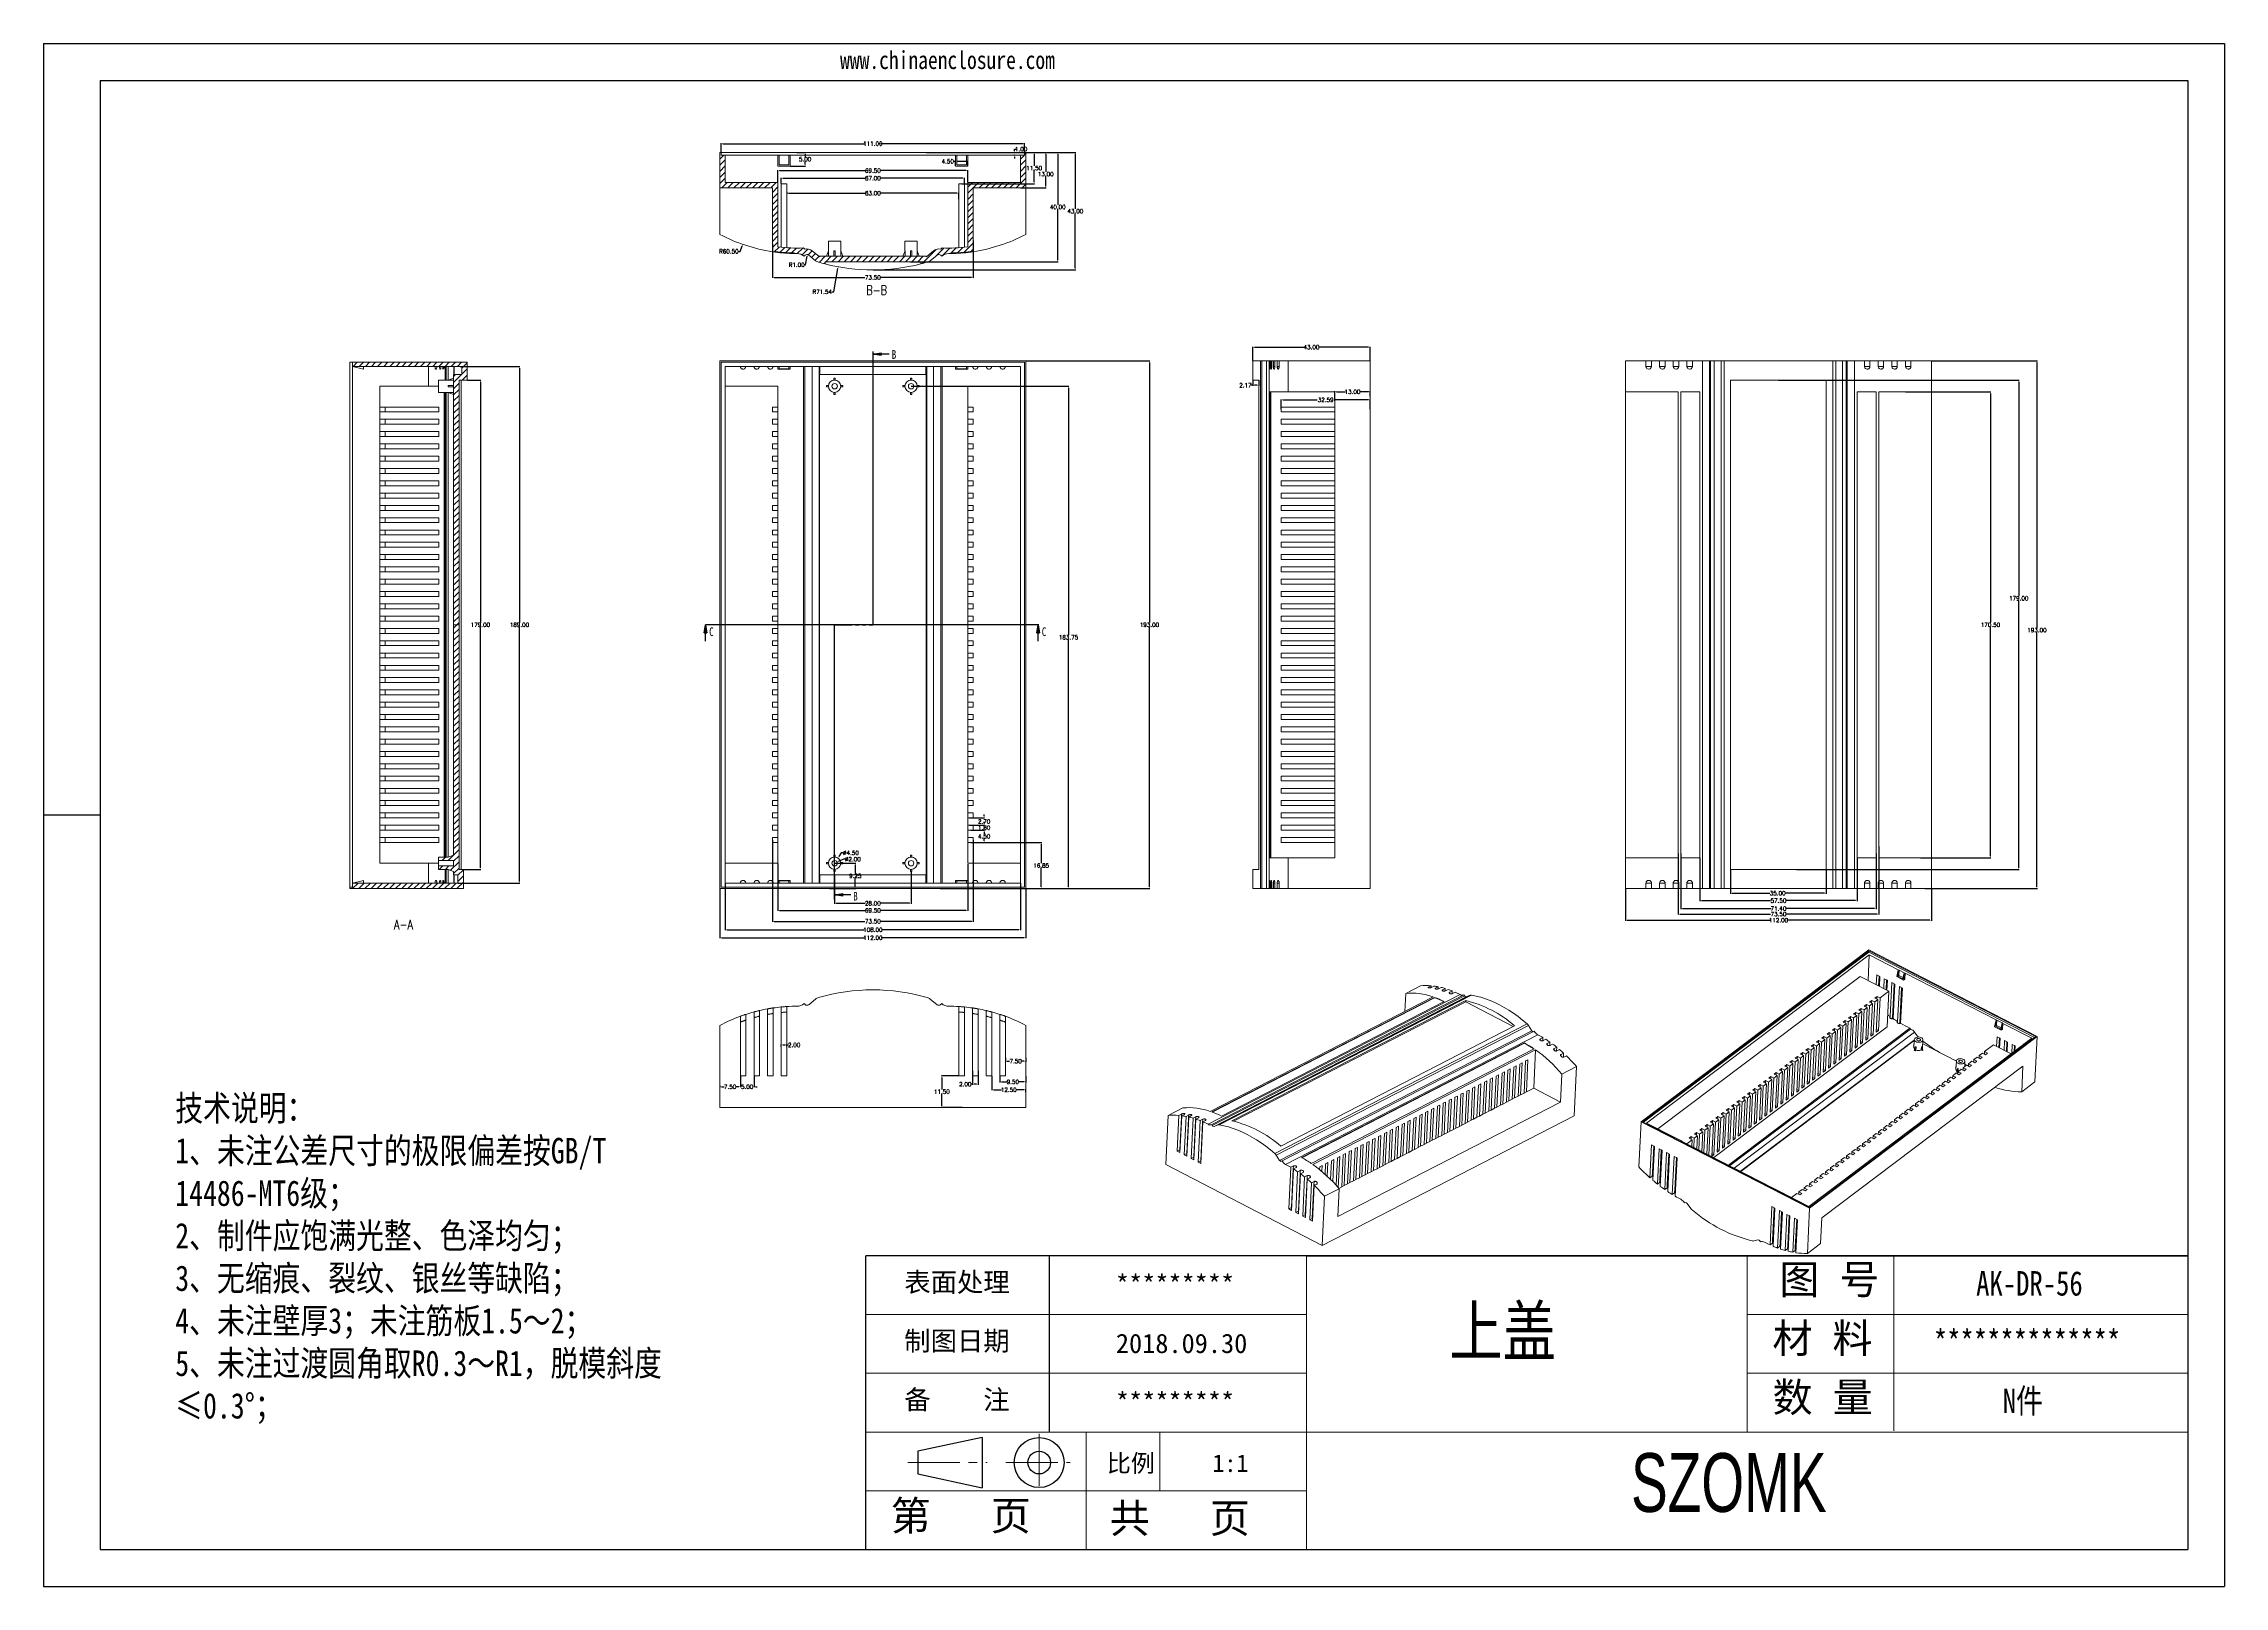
# Model space of a CAD drawing. Header units: inches. Extents: x 1153 to 3231, y 573 to 1137.
# Drawn here: x 1153 to 1951, y 573 to 1137 of the extents above; entities that cross this region are included whole.
import ezdxf

# ---------------------------------------------------------------- set-up
doc = ezdxf.new("R2010")
doc.units = ezdxf.units.IN
doc.linetypes.add('CENTER2', pattern=[28.575, 19.05, -3.175, 3.175, -3.175])
doc.linetypes.add('PHANTOM', pattern=[12.7, 6.35, -1.27, 1.27, -1.27, 1.27, -1.27])
doc.layers.add('文字', color=81, linetype='Continuous')
for name, color, linetype, lineweight in [('粗实线', 7, 'Continuous', 30), ('细实线', 3, 'Continuous', 9), ('细点划线', 2, 'CENTER2', 9)]:
    doc.layers.add(name, color=color, linetype=linetype, lineweight=lineweight)
doc.styles.add('SLDTEXTSTYLE0', font='TXT', dxfattribs={"width": 0.75})
doc.styles.add('SLDTEXTSTYLE3', font='TXT', dxfattribs={"width": 0.75, "bigfont": 'bigfont'})
doc.styles.get("Standard").update_dxf_attribs({"font": 'txt', "bigfont": 'gbcbig.shx'})
doc.styles.add('宋体', font='', dxfattribs={"width": 0.8, "height": 3.5})
doc.styles.add('长仿宋', font='', dxfattribs={"width": 0.7, "height": 4})
doc.styles.get('宋体').set_extended_font_data('SimSun')
doc.styles.get('长仿宋').set_extended_font_data('SimSun')
doc.dimstyles.new('2', dxfattribs={"dimtxt": 1.5, "dimasz": 0.6, "dimexe": 0.18, "dimexo": 0.0625, "dimgap": 0.09, "dimtad": 0, "dimtih": 1, "dimtoh": 1, "dimzin": 0, "dimdsep": 46, "dimtxsty": 'Standard', "dimcen": 0, "dimadec": 0, "dimazin": 2, "dimtfac": 1, "dimtofl": 0, "dimtmove": 0, "dimatfit": 3, "dimfxl": 1, "dimtolj": 1, "dimtzin": 0, "dimarcsym": 0})

# ---------------------------------------------------------------- blocks, each defined once
blk = doc.blocks.new('_CLOSED')
at = {"color": 0, "linetype": 'ByBlock', "lineweight": -2}
for p, q in [((-1, 0.166667), (0, 0)), ((-1, 0.166667), (-1, -0.166667)), ((0, 0), (-1, -0.166667)), ((0, 0), (-1, 0))]:
    blk.add_line(p, q, dxfattribs=at)
blk = doc.blocks.new('*D110')
at = {"color": 0, "lineweight": -2}
for p, q in [((1442.41, 833.17), (1442.41, 822.64)), ((1470.41, 834.42), (1470.41, 822.64)), ((1443.01, 822.82), (1453.57, 822.82)), ((1469.81, 822.82), (1459.25, 822.82))]:
    blk.add_line(p, q, dxfattribs=at)
at = {"color": 0}
for points in [[(1443.01, 822.92), (1443.01, 822.72), (1442.41, 822.82)], [(1469.81, 822.92), (1469.81, 822.72), (1470.41, 822.82)]]:
    blk.add_solid(points, dxfattribs=at)
at = {"layer": 'Defpoints', "color": 0}
for p in [(1442.41, 833.23), (1470.41, 834.48), (1470.41, 822.82)]:
    blk.add_point(p, dxfattribs=at)
at = {"color": 0, "insert": (1456.41, 822.82), "char_height": 1.5, "attachment_point": 5}
blk.add_mtext('\\A1;28.00', dxfattribs=at)
blk = doc.blocks.new('*D111')
at = {"color": 0, "lineweight": -2}
for p, q in [((1421.66, 837.42), (1421.66, 820.05)), ((1491.16, 837.17), (1491.16, 820.05)), ((1422.26, 820.23), (1453.45, 820.23)), ((1490.56, 820.23), (1459.38, 820.23))]:
    blk.add_line(p, q, dxfattribs=at)
at = {"color": 0}
for points in [[(1422.26, 820.33), (1422.26, 820.13), (1421.66, 820.23)], [(1490.56, 820.33), (1490.56, 820.13), (1491.16, 820.23)]]:
    blk.add_solid(points, dxfattribs=at)
at = {"layer": 'Defpoints', "color": 0}
for p in [(1421.66, 837.48), (1491.16, 837.23), (1491.16, 820.23)]:
    blk.add_point(p, dxfattribs=at)
at = {"color": 0, "insert": (1456.41, 820.23), "char_height": 1.5, "attachment_point": 5}
blk.add_mtext('\\A1;69.50', dxfattribs=at)
blk = doc.blocks.new('*D112')
at = {"color": 0, "lineweight": -2}
for p, q in [((1419.66, 845.92), (1419.66, 816.05)), ((1493.16, 845.92), (1493.16, 816.05)), ((1420.26, 816.23), (1453.45, 816.23)), ((1492.56, 816.23), (1459.38, 816.23))]:
    blk.add_line(p, q, dxfattribs=at)
at = {"color": 0}
for points in [[(1420.26, 816.33), (1420.26, 816.13), (1419.66, 816.23)], [(1492.56, 816.33), (1492.56, 816.13), (1493.16, 816.23)]]:
    blk.add_solid(points, dxfattribs=at)
at = {"layer": 'Defpoints', "color": 0}
for p in [(1419.66, 845.98), (1493.16, 845.98), (1493.16, 816.23)]:
    blk.add_point(p, dxfattribs=at)
at = {"color": 0, "insert": (1456.41, 816.23), "char_height": 1.5, "attachment_point": 5}
blk.add_mtext('\\A1;73.50', dxfattribs=at)
blk = doc.blocks.new('*D113')
at = {"color": 0, "lineweight": -2}
for p, q in [((1402.41, 830.17), (1402.41, 812.97)), ((1510.41, 830.17), (1510.41, 812.97)), ((1403.01, 813.15), (1453.2, 813.15)), ((1509.81, 813.15), (1459.63, 813.15))]:
    blk.add_line(p, q, dxfattribs=at)
at = {"color": 0}
for points in [[(1403.01, 813.25), (1403.01, 813.05), (1402.41, 813.15)], [(1509.81, 813.25), (1509.81, 813.05), (1510.41, 813.15)]]:
    blk.add_solid(points, dxfattribs=at)
at = {"layer": 'Defpoints', "color": 0}
for p in [(1402.41, 830.23), (1510.41, 830.23), (1510.41, 813.15)]:
    blk.add_point(p, dxfattribs=at)
at = {"color": 0, "insert": (1456.41, 813.15), "char_height": 1.5, "attachment_point": 5}
blk.add_mtext('\\A1;108.00', dxfattribs=at)
blk = doc.blocks.new('*D114')
at = {"color": 0, "lineweight": -2}
for p, q in [((1400.41, 828.17), (1400.41, 810.05)), ((1512.41, 828.17), (1512.41, 810.05)), ((1401.01, 810.23), (1453.32, 810.23)), ((1511.81, 810.23), (1459.5, 810.23))]:
    blk.add_line(p, q, dxfattribs=at)
at = {"color": 0}
for points in [[(1401.01, 810.33), (1401.01, 810.13), (1400.41, 810.23)], [(1511.81, 810.33), (1511.81, 810.13), (1512.41, 810.23)]]:
    blk.add_solid(points, dxfattribs=at)
at = {"layer": 'Defpoints', "color": 0}
for p in [(1400.41, 828.23), (1512.41, 828.23), (1400.41, 810.23)]:
    blk.add_point(p, dxfattribs=at)
at = {"color": 0, "insert": (1456.41, 810.23), "char_height": 1.5, "attachment_point": 5}
blk.add_mtext('\\A1;112.00', dxfattribs=at)
blk = doc.blocks.new('*D115')
at = {"color": 0, "lineweight": -2}
for p, q in [((1512.47, 1021.23), (1557.81, 1021.23)), ((1557.63, 1020.63), (1557.63, 925.57)), ((1557.63, 828.83), (1557.63, 923.89)), ((1508.49, 828.23), (1557.81, 828.23))]:
    blk.add_line(p, q, dxfattribs=at)
at = {"color": 0}
for points in [[(1557.53, 1020.63), (1557.73, 1020.63), (1557.63, 1021.23)], [(1557.53, 828.83), (1557.73, 828.83), (1557.63, 828.23)]]:
    blk.add_solid(points, dxfattribs=at)
at = {"layer": 'Defpoints', "color": 0}
for p in [(1512.41, 1021.23), (1508.43, 828.23), (1557.63, 828.23)]:
    blk.add_point(p, dxfattribs=at)
at = {"color": 0, "insert": (1557.63, 924.73), "char_height": 1.5, "attachment_point": 5}
blk.add_mtext('\\A1;193.00', dxfattribs=at)
blk = doc.blocks.new('*D116')
at = {"color": 0, "lineweight": -2}
for p, q in [((1492.22, 845.08), (1518.2, 845.08)), ((1518.02, 844.48), (1518.02, 837.5)), ((1518.02, 828.83), (1518.02, 835.82)), ((1499.68, 828.23), (1518.2, 828.23))]:
    blk.add_line(p, q, dxfattribs=at)
at = {"color": 0}
for points in [[(1517.92, 844.48), (1518.12, 844.48), (1518.02, 845.08)], [(1517.92, 828.83), (1518.12, 828.83), (1518.02, 828.23)]]:
    blk.add_solid(points, dxfattribs=at)
at = {"layer": 'Defpoints', "color": 0}
for p in [(1492.16, 845.08), (1518.02, 845.08), (1499.61, 828.23)]:
    blk.add_point(p, dxfattribs=at)
at = {"color": 0, "insert": (1518.02, 836.66), "char_height": 1.5, "attachment_point": 5}
blk.add_mtext('\\A1;16.85', dxfattribs=at)
blk = doc.blocks.new('*D117')
at = {"color": 0, "lineweight": -2}
for p, q in [((1492.22, 849.58), (1497.33, 849.58)), ((1497.15, 848.98), (1497.15, 848.17)), ((1497.15, 845.68), (1497.15, 846.49)), ((1492.22, 845.08), (1497.33, 845.08))]:
    blk.add_line(p, q, dxfattribs=at)
at = {"color": 0}
for points in [[(1497.05, 848.98), (1497.25, 848.98), (1497.15, 849.58)], [(1497.05, 845.68), (1497.25, 845.68), (1497.15, 845.08)]]:
    blk.add_solid(points, dxfattribs=at)
at = {"layer": 'Defpoints', "color": 0}
for p in [(1492.16, 849.58), (1497.15, 849.58), (1492.16, 845.08)]:
    blk.add_point(p, dxfattribs=at)
at = {"color": 0, "insert": (1497.15, 847.33), "char_height": 1.5, "attachment_point": 5}
blk.add_mtext('\\A1;4.50', dxfattribs=at)
blk = doc.blocks.new('*D118')
at = {"color": 0, "lineweight": -2}
for p, q in [((1491.84, 851.38), (1497.33, 851.38)), ((1492.22, 849.58), (1497.33, 849.58)), ((1497.15, 851.98), (1497.15, 852.58)), ((1497.15, 848.98), (1497.15, 848.38))]:
    blk.add_line(p, q, dxfattribs=at)
at = {"color": 0}
for points in [[(1497.05, 851.98), (1497.25, 851.98), (1497.15, 851.38)], [(1497.05, 848.98), (1497.25, 848.98), (1497.15, 849.58)]]:
    blk.add_solid(points, dxfattribs=at)
at = {"layer": 'Defpoints', "color": 0}
for p in [(1491.78, 851.38), (1492.16, 849.58), (1497.15, 851.38)]:
    blk.add_point(p, dxfattribs=at)
at = {"color": 0, "insert": (1497.15, 850.48), "char_height": 1.5, "attachment_point": 5}
blk.add_mtext('\\A1;1.80', dxfattribs=at)
blk = doc.blocks.new('*D119')
at = {"color": 0, "lineweight": -2}
for p, q in [((1491.84, 854.08), (1497.33, 854.08)), ((1497.15, 854.68), (1497.15, 855.28)), ((1492.22, 851.38), (1497.33, 851.38)), ((1497.15, 850.78), (1497.15, 850.18))]:
    blk.add_line(p, q, dxfattribs=at)
at = {"color": 0}
for points in [[(1497.05, 854.68), (1497.25, 854.68), (1497.15, 854.08)], [(1497.05, 850.78), (1497.25, 850.78), (1497.15, 851.38)]]:
    blk.add_solid(points, dxfattribs=at)
at = {"layer": 'Defpoints', "color": 0}
for p in [(1491.78, 854.08), (1497.15, 854.08), (1492.16, 851.38)]:
    blk.add_point(p, dxfattribs=at)
at = {"color": 0, "insert": (1497.15, 852.73), "char_height": 1.5, "attachment_point": 5}
blk.add_mtext('\\A1;2.70', dxfattribs=at)
blk = doc.blocks.new('*D120')
at = {"color": 0, "lineweight": -2}
for p, q in [((1442.47, 837.48), (1450.17, 837.48)), ((1449.99, 836.88), (1449.99, 833.7)), ((1449.99, 828.83), (1449.99, 832.02)), ((1440.5, 828.23), (1450.17, 828.23))]:
    blk.add_line(p, q, dxfattribs=at)
at = {"color": 0}
for points in [[(1449.89, 836.88), (1450.09, 836.88), (1449.99, 837.48)], [(1449.89, 828.83), (1450.09, 828.83), (1449.99, 828.23)]]:
    blk.add_solid(points, dxfattribs=at)
at = {"layer": 'Defpoints', "color": 0}
for p in [(1442.41, 837.48), (1449.99, 837.48), (1440.43, 828.23)]:
    blk.add_point(p, dxfattribs=at)
at = {"color": 0, "insert": (1449.99, 832.86), "char_height": 1.5, "attachment_point": 5}
blk.add_mtext('\\A1;9.25', dxfattribs=at)
blk = doc.blocks.new('*D121')
at = {"color": 0, "lineweight": -2}
for p, q in [((1470.47, 1011.98), (1528.19, 1011.98)), ((1528.01, 1011.38), (1528.01, 920.95)), ((1528.01, 828.83), (1528.01, 919.27)), ((1481.06, 828.23), (1528.19, 828.23))]:
    blk.add_line(p, q, dxfattribs=at)
at = {"color": 0}
for points in [[(1527.91, 1011.38), (1528.11, 1011.38), (1528.01, 1011.98)], [(1527.91, 828.83), (1528.11, 828.83), (1528.01, 828.23)]]:
    blk.add_solid(points, dxfattribs=at)
at = {"layer": 'Defpoints', "color": 0}
for p in [(1470.41, 1011.98), (1528.01, 1011.98), (1481, 828.23)]:
    blk.add_point(p, dxfattribs=at)
at = {"color": 0, "insert": (1528.01, 920.11), "char_height": 1.5, "attachment_point": 5}
blk.add_mtext('\\A1;183.75', dxfattribs=at)
blk = doc.blocks.new('*D122')
at = {"color": 0, "lineweight": -2}
for p, q in [((1444.83, 841.28), (1443.94, 839.89)), ((1445.43, 841.28), (1444.83, 841.28))]:
    blk.add_line(p, q, dxfattribs=at)
at = {"color": 0}
blk.add_solid([(1443.86, 839.94), (1444.03, 839.83), (1443.62, 839.38)], dxfattribs=at)
at = {"layer": 'Defpoints', "color": 0}
for p in [(1443.62, 839.38), (1441.2, 835.58)]:
    blk.add_point(p, dxfattribs=at)
at = {"color": 0, "insert": (1448.39, 841.28), "char_height": 1.5, "attachment_point": 5}
blk.add_mtext('\\A1;∅4.50', dxfattribs=at)
blk = doc.blocks.new('*D123')
at = {"color": 0, "lineweight": -2}
for p, q in [((1445.65, 838.96), (1443.87, 838.15)), ((1446.25, 838.96), (1445.65, 838.96))]:
    blk.add_line(p, q, dxfattribs=at)
at = {"color": 0}
blk.add_solid([(1443.82, 838.24), (1443.91, 838.06), (1443.32, 837.9)], dxfattribs=at)
at = {"layer": 'Defpoints', "color": 0}
for p in [(1441.5, 837.07), (1443.32, 837.9)]:
    blk.add_point(p, dxfattribs=at)
at = {"color": 0, "insert": (1449.09, 838.96), "char_height": 1.5, "attachment_point": 5}
blk.add_mtext('\\A1;∅2.00', dxfattribs=at)
blk = doc.blocks.new('*D124')
at = {"color": 0, "lineweight": -2}
for p, q in [((1595.45, 1021.29), (1595.45, 1026.45)), ((1596.05, 1026.27), (1614.11, 1026.27)), ((1637.85, 1026.27), (1619.79, 1026.27)), ((1638.45, 1021.29), (1638.45, 1026.45))]:
    blk.add_line(p, q, dxfattribs=at)
at = {"color": 0}
for points in [[(1596.05, 1026.37), (1596.05, 1026.17), (1595.45, 1026.27)], [(1637.85, 1026.37), (1637.85, 1026.17), (1638.45, 1026.27)]]:
    blk.add_solid(points, dxfattribs=at)
at = {"layer": 'Defpoints', "color": 0}
for p in [(1638.45, 1026.27), (1595.45, 1021.23), (1638.45, 1021.23)]:
    blk.add_point(p, dxfattribs=at)
at = {"color": 0, "insert": (1616.95, 1026.27), "char_height": 1.5, "attachment_point": 5}
blk.add_mtext('\\A1;43.00', dxfattribs=at)
blk = doc.blocks.new('*D125')
at = {"color": 0, "lineweight": -2}
for p, q in [((1595.45, 1014.17), (1595.45, 1012.14)), ((1597.62, 1014.17), (1597.62, 1012.14)), ((1595.45, 1012.32), (1594.85, 1012.32)), ((1597.02, 1012.32), (1596.05, 1012.32))]:
    blk.add_line(p, q, dxfattribs=at)
at = {"color": 0}
for points in [[(1596.05, 1012.42), (1596.05, 1012.22), (1595.45, 1012.32)], [(1597.02, 1012.42), (1597.02, 1012.22), (1597.62, 1012.32)]]:
    blk.add_solid(points, dxfattribs=at)
at = {"layer": 'Defpoints', "color": 0}
for p in [(1595.45, 1014.23), (1597.62, 1014.23), (1595.45, 1012.32)]:
    blk.add_point(p, dxfattribs=at)
at = {"color": 0, "insert": (1592.76, 1012.32), "char_height": 1.5, "attachment_point": 5}
blk.add_mtext('\\A1;2.17', dxfattribs=at)
blk = doc.blocks.new('*D126')
at = {"color": 0, "lineweight": -2}
for p, q in [((1625.45, 1006.66), (1625.45, 1010.15)), ((1626.05, 1009.97), (1629.36, 1009.97)), ((1637.85, 1009.97), (1634.54, 1009.97)), ((1638.45, 1008.31), (1638.45, 1010.15))]:
    blk.add_line(p, q, dxfattribs=at)
at = {"color": 0}
for points in [[(1626.05, 1010.07), (1626.05, 1009.87), (1625.45, 1009.97)], [(1637.85, 1010.07), (1637.85, 1009.87), (1638.45, 1009.97)]]:
    blk.add_solid(points, dxfattribs=at)
at = {"layer": 'Defpoints', "color": 0}
for p in [(1625.45, 1006.6), (1638.45, 1009.97), (1638.45, 1008.24)]:
    blk.add_point(p, dxfattribs=at)
at = {"color": 0, "insert": (1631.95, 1009.97), "char_height": 1.5, "attachment_point": 5}
blk.add_mtext('\\A1;13.00', dxfattribs=at)
blk = doc.blocks.new('*D127')
at = {"color": 0, "lineweight": -2}
for p, q in [((1605.85, 1003.54), (1605.85, 1007.18)), ((1606.45, 1007), (1619.06, 1007)), ((1637.85, 1007), (1625.24, 1007)), ((1638.45, 1003.54), (1638.45, 1007.18))]:
    blk.add_line(p, q, dxfattribs=at)
at = {"color": 0}
for points in [[(1606.45, 1007.1), (1606.45, 1006.9), (1605.85, 1007)], [(1637.85, 1007.1), (1637.85, 1006.9), (1638.45, 1007)]]:
    blk.add_solid(points, dxfattribs=at)
at = {"layer": 'Defpoints', "color": 0}
for p in [(1638.45, 1007), (1605.85, 1003.48), (1638.45, 1003.48)]:
    blk.add_point(p, dxfattribs=at)
at = {"color": 0, "insert": (1622.15, 1007), "char_height": 1.5, "attachment_point": 5}
blk.add_mtext('\\A1;32.59', dxfattribs=at)
blk = doc.blocks.new('*D128')
at = {"color": 0, "lineweight": -2}
for p, q in [((1428.63, 1097.53), (1431.79, 1097.53)), ((1431.61, 1096.93), (1431.61, 1095.87)), ((1431.61, 1093.13), (1431.61, 1094.19)), ((1426.22, 1092.53), (1431.79, 1092.53))]:
    blk.add_line(p, q, dxfattribs=at)
at = {"color": 0}
for points in [[(1431.51, 1096.93), (1431.71, 1096.93), (1431.61, 1097.53)], [(1431.51, 1093.13), (1431.71, 1093.13), (1431.61, 1092.53)]]:
    blk.add_solid(points, dxfattribs=at)
at = {"layer": 'Defpoints', "color": 0}
for p in [(1428.57, 1097.53), (1426.16, 1092.53), (1431.61, 1092.53)]:
    blk.add_point(p, dxfattribs=at)
at = {"color": 0, "insert": (1431.61, 1095.03), "char_height": 1.5, "attachment_point": 5}
blk.add_mtext('\\A1;5.00', dxfattribs=at)
blk = doc.blocks.new('*D129')
at = {"color": 0, "lineweight": -2}
for p, q in [((1510.39, 1097.53), (1519.86, 1097.53)), ((1519.68, 1096.93), (1519.68, 1090.42)), ((1519.68, 1085.13), (1519.68, 1088.74)), ((1510.39, 1084.53), (1519.86, 1084.53))]:
    blk.add_line(p, q, dxfattribs=at)
at = {"color": 0}
for points in [[(1519.58, 1096.93), (1519.78, 1096.93), (1519.68, 1097.53)], [(1519.58, 1085.13), (1519.78, 1085.13), (1519.68, 1084.53)]]:
    blk.add_solid(points, dxfattribs=at)
at = {"layer": 'Defpoints', "color": 0}
for p in [(1510.33, 1097.53), (1519.68, 1097.53), (1510.33, 1084.53)]:
    blk.add_point(p, dxfattribs=at)
at = {"color": 0, "insert": (1519.68, 1089.58), "char_height": 1.5, "attachment_point": 5}
blk.add_mtext('\\A1;13.00', dxfattribs=at)
blk = doc.blocks.new('*D130')
at = {"color": 0, "lineweight": -2}
for p, q in [((1508.15, 1097.53), (1508.04, 1097.53)), ((1508.15, 1096.53), (1508.04, 1096.53)), ((1508.22, 1098.13), (1508.22, 1098.73)), ((1508.22, 1098.73), (1508.82, 1098.73)), ((1508.22, 1095.93), (1508.22, 1095.33))]:
    blk.add_line(p, q, dxfattribs=at)
at = {"color": 0}
for points in [[(1508.12, 1098.13), (1508.32, 1098.13), (1508.22, 1097.53)], [(1508.12, 1095.93), (1508.32, 1095.93), (1508.22, 1096.53)]]:
    blk.add_solid(points, dxfattribs=at)
at = {"layer": 'Defpoints', "color": 0}
for p in [(1508.22, 1097.53), (1508.22, 1097.53), (1508.22, 1096.53)]:
    blk.add_point(p, dxfattribs=at)
at = {"color": 0, "insert": (1510.66, 1098.73), "char_height": 1.5, "attachment_point": 5}
blk.add_mtext('\\A1;1.00', dxfattribs=at)
blk = doc.blocks.new('*D131')
at = {"color": 0, "lineweight": -2}
for p, q in [((1419.66, 1064.05), (1419.66, 1051.6)), ((1493.16, 1065.34), (1493.16, 1051.6)), ((1420.26, 1051.78), (1453.45, 1051.78)), ((1492.56, 1051.78), (1459.38, 1051.78))]:
    blk.add_line(p, q, dxfattribs=at)
at = {"color": 0}
for points in [[(1420.26, 1051.88), (1420.26, 1051.68), (1419.66, 1051.78)], [(1492.56, 1051.88), (1492.56, 1051.68), (1493.16, 1051.78)]]:
    blk.add_solid(points, dxfattribs=at)
at = {"layer": 'Defpoints', "color": 0}
for p in [(1419.66, 1064.11), (1493.16, 1065.4), (1493.16, 1051.78)]:
    blk.add_point(p, dxfattribs=at)
at = {"color": 0, "insert": (1456.41, 1051.78), "char_height": 1.5, "attachment_point": 5}
blk.add_mtext('\\A1;73.50', dxfattribs=at)
blk = doc.blocks.new('*D132')
at = {"color": 0, "lineweight": -2}
for p, q in [((1424.91, 1082.97), (1424.91, 1082.41)), ((1425.51, 1082.59), (1453.57, 1082.59)), ((1487.31, 1082.59), (1459.25, 1082.59)), ((1487.91, 1080.43), (1487.91, 1082.77))]:
    blk.add_line(p, q, dxfattribs=at)
at = {"color": 0}
for points in [[(1425.51, 1082.69), (1425.51, 1082.49), (1424.91, 1082.59)], [(1487.31, 1082.69), (1487.31, 1082.49), (1487.91, 1082.59)]]:
    blk.add_solid(points, dxfattribs=at)
at = {"layer": 'Defpoints', "color": 0}
for p in [(1424.91, 1083.03), (1487.91, 1082.59), (1487.91, 1080.37)]:
    blk.add_point(p, dxfattribs=at)
at = {"color": 0, "insert": (1456.41, 1082.59), "char_height": 1.5, "attachment_point": 5}
blk.add_mtext('\\A1;63.00', dxfattribs=at)
blk = doc.blocks.new('*D133')
at = {"color": 0, "lineweight": -2}
for p, q in [((1422.91, 1086.09), (1422.91, 1088.25)), ((1423.51, 1088.07), (1453.57, 1088.07)), ((1489.31, 1088.07), (1459.25, 1088.07)), ((1489.91, 1086.09), (1489.91, 1088.25))]:
    blk.add_line(p, q, dxfattribs=at)
at = {"color": 0}
for points in [[(1423.51, 1088.17), (1423.51, 1087.97), (1422.91, 1088.07)], [(1489.31, 1088.17), (1489.31, 1087.97), (1489.91, 1088.07)]]:
    blk.add_solid(points, dxfattribs=at)
at = {"layer": 'Defpoints', "color": 0}
for p in [(1422.91, 1086.03), (1489.91, 1088.07), (1489.91, 1086.03)]:
    blk.add_point(p, dxfattribs=at)
at = {"color": 0, "insert": (1456.41, 1088.07), "char_height": 1.5, "attachment_point": 5}
blk.add_mtext('\\A1;67.00', dxfattribs=at)
blk = doc.blocks.new('*D134')
at = {"color": 0, "lineweight": -2}
for p, q in [((1421.66, 1086.59), (1421.66, 1091.02)), ((1422.26, 1090.84), (1453.45, 1090.84)), ((1490.56, 1090.84), (1459.38, 1090.84)), ((1491.16, 1086.59), (1491.16, 1091.02))]:
    blk.add_line(p, q, dxfattribs=at)
at = {"color": 0}
for points in [[(1422.26, 1090.94), (1422.26, 1090.74), (1421.66, 1090.84)], [(1490.56, 1090.94), (1490.56, 1090.74), (1491.16, 1090.84)]]:
    blk.add_solid(points, dxfattribs=at)
at = {"layer": 'Defpoints', "color": 0}
for p in [(1421.66, 1090.84), (1421.66, 1086.53), (1491.16, 1086.53)]:
    blk.add_point(p, dxfattribs=at)
at = {"color": 0, "insert": (1456.41, 1090.84), "char_height": 1.5, "attachment_point": 5}
blk.add_mtext('\\A1;69.50', dxfattribs=at)
blk = doc.blocks.new('*D135')
at = {"color": 0, "lineweight": -2}
for p, q in [((1400.91, 1097.59), (1400.91, 1100.89)), ((1401.51, 1100.71), (1453.57, 1100.71)), ((1511.31, 1100.71), (1459.25, 1100.71)), ((1511.91, 1097.59), (1511.91, 1100.89))]:
    blk.add_line(p, q, dxfattribs=at)
at = {"color": 0}
for points in [[(1401.51, 1100.81), (1401.51, 1100.61), (1400.91, 1100.71)], [(1511.31, 1100.81), (1511.31, 1100.61), (1511.91, 1100.71)]]:
    blk.add_solid(points, dxfattribs=at)
at = {"layer": 'Defpoints', "color": 0}
for p in [(1400.91, 1100.71), (1400.91, 1097.53), (1511.91, 1097.53)]:
    blk.add_point(p, dxfattribs=at)
at = {"color": 0, "insert": (1456.41, 1100.71), "char_height": 1.5, "attachment_point": 5}
blk.add_mtext('\\A1;111.00', dxfattribs=at)
blk = doc.blocks.new('*D136')
at = {"color": 0, "lineweight": -2}
for p, q in [((1503.66, 1097.53), (1515.63, 1097.53)), ((1515.45, 1096.93), (1515.45, 1092.62)), ((1488.97, 1086.03), (1515.63, 1086.03)), ((1515.45, 1086.63), (1515.45, 1090.94))]:
    blk.add_line(p, q, dxfattribs=at)
at = {"color": 0}
for points in [[(1515.35, 1096.93), (1515.55, 1096.93), (1515.45, 1097.53)], [(1515.35, 1086.63), (1515.55, 1086.63), (1515.45, 1086.03)]]:
    blk.add_solid(points, dxfattribs=at)
at = {"layer": 'Defpoints', "color": 0}
for p in [(1503.6, 1097.53), (1488.91, 1086.03), (1515.45, 1086.03)]:
    blk.add_point(p, dxfattribs=at)
at = {"color": 0, "insert": (1515.45, 1091.78), "char_height": 1.5, "attachment_point": 5}
blk.add_mtext('\\A1;11.50', dxfattribs=at)
blk = doc.blocks.new('*D137')
at = {"color": 0, "lineweight": -2}
for p, q in [((1502.2, 1097.53), (1524.26, 1097.53)), ((1524.08, 1096.93), (1524.08, 1078.37)), ((1524.08, 1058.13), (1524.08, 1076.69)), ((1470.05, 1057.53), (1524.26, 1057.53))]:
    blk.add_line(p, q, dxfattribs=at)
at = {"color": 0}
for points in [[(1523.98, 1096.93), (1524.18, 1096.93), (1524.08, 1097.53)], [(1523.98, 1058.13), (1524.18, 1058.13), (1524.08, 1057.53)]]:
    blk.add_solid(points, dxfattribs=at)
at = {"layer": 'Defpoints', "color": 0}
for p in [(1502.13, 1097.53), (1524.08, 1097.53), (1469.99, 1057.53)]:
    blk.add_point(p, dxfattribs=at)
at = {"color": 0, "insert": (1524.08, 1077.53), "char_height": 1.5, "attachment_point": 5}
blk.add_mtext('\\A1;40.00', dxfattribs=at)
blk = doc.blocks.new('*D138')
at = {"color": 0, "lineweight": -2}
for p, q in [((1475.95, 1097.53), (1530.69, 1097.53)), ((1530.51, 1096.93), (1530.51, 1076.87)), ((1530.51, 1055.13), (1530.51, 1075.19)), ((1456.47, 1054.53), (1530.69, 1054.53))]:
    blk.add_line(p, q, dxfattribs=at)
at = {"color": 0}
for points in [[(1530.41, 1096.93), (1530.61, 1096.93), (1530.51, 1097.53)], [(1530.41, 1055.13), (1530.61, 1055.13), (1530.51, 1054.53)]]:
    blk.add_solid(points, dxfattribs=at)
at = {"layer": 'Defpoints', "color": 0}
for p in [(1475.89, 1097.53), (1530.51, 1097.53), (1456.41, 1054.53)]:
    blk.add_point(p, dxfattribs=at)
at = {"color": 0, "insert": (1530.51, 1076.03), "char_height": 1.5, "attachment_point": 5}
blk.add_mtext('\\A1;43.00', dxfattribs=at)
blk = doc.blocks.new('*D139')
at = {"color": 0, "lineweight": -2}
for p, q in [((1442.07, 1046.54), (1443.61, 1055.08)), ((1441.47, 1046.54), (1442.07, 1046.54))]:
    blk.add_line(p, q, dxfattribs=at)
at = {"color": 0}
blk.add_solid([(1443.52, 1055.09), (1443.71, 1055.06), (1443.72, 1055.67)], dxfattribs=at)
at = {"layer": 'Defpoints', "color": 0}
for p in [(1456.41, 1126.07), (1443.72, 1055.67)]:
    blk.add_point(p, dxfattribs=at)
at = {"color": 0, "insert": (1437.88, 1046.54), "char_height": 1.5, "attachment_point": 5}
blk.add_mtext('\\A1;R71.54', dxfattribs=at)
blk = doc.blocks.new('*D140')
at = {"color": 0, "lineweight": -2}
for p, q in [((1431.13, 1056.41), (1431.73, 1056.41)), ((1431.73, 1056.41), (1432.37, 1059.58))]:
    blk.add_line(p, q, dxfattribs=at)
at = {"color": 0}
blk.add_solid([(1432.27, 1059.6), (1432.47, 1059.56), (1432.49, 1060.17)], dxfattribs=at)
at = {"layer": 'Defpoints', "color": 0}
for p in [(1432.29, 1059.19), (1432.49, 1060.17)]:
    blk.add_point(p, dxfattribs=at)
at = {"color": 0, "insert": (1428.54, 1056.41), "char_height": 1.5, "attachment_point": 5}
blk.add_mtext('\\A1;R1.00', dxfattribs=at)
blk = doc.blocks.new('*D141')
at = {"color": 0, "lineweight": -2}
for p, q in [((1407.89, 1061.32), (1408.58, 1063.32)), ((1407.29, 1061.32), (1407.89, 1061.32))]:
    blk.add_line(p, q, dxfattribs=at)
at = {"color": 0}
blk.add_solid([(1408.49, 1063.35), (1408.68, 1063.29), (1408.78, 1063.88)], dxfattribs=at)
at = {"layer": 'Defpoints', "color": 0}
for p in [(1428.7, 1121.01), (1408.78, 1063.88)]:
    blk.add_point(p, dxfattribs=at)
at = {"color": 0, "insert": (1403.7, 1061.32), "char_height": 1.5, "attachment_point": 5}
blk.add_mtext('\\A1;R60.50', dxfattribs=at)
blk = doc.blocks.new('*D142')
at = {"color": 0, "lineweight": -2}
for p, q in [((1486.66, 1094.24), (1486.02, 1094.24)), ((1486.66, 1092.59), (1486.66, 1094.42)), ((1490.56, 1094.24), (1487.26, 1094.24)), ((1491.16, 1092.59), (1491.16, 1094.42))]:
    blk.add_line(p, q, dxfattribs=at)
at = {"color": 0}
for points in [[(1487.26, 1094.34), (1487.26, 1094.14), (1486.66, 1094.24)], [(1490.56, 1094.34), (1490.56, 1094.14), (1491.16, 1094.24)]]:
    blk.add_solid(points, dxfattribs=at)
at = {"layer": 'Defpoints', "color": 0}
for p in [(1491.16, 1094.24), (1486.66, 1092.53), (1491.16, 1092.53)]:
    blk.add_point(p, dxfattribs=at)
at = {"color": 0, "insert": (1483.81, 1094.24), "char_height": 1.5, "attachment_point": 5}
blk.add_mtext('\\A1;4.50', dxfattribs=at)
blk = doc.blocks.new('*D143')
at = {"color": 0, "lineweight": -2}
for p, q in [((1308.01, 1014.23), (1312.95, 1014.23)), ((1312.77, 1013.63), (1312.77, 925.57)), ((1312.77, 835.83), (1312.77, 923.89)), ((1306.63, 835.23), (1312.95, 835.23))]:
    blk.add_line(p, q, dxfattribs=at)
at = {"color": 0}
for points in [[(1312.67, 1013.63), (1312.87, 1013.63), (1312.77, 1014.23)], [(1312.67, 835.83), (1312.87, 835.83), (1312.77, 835.23)]]:
    blk.add_solid(points, dxfattribs=at)
at = {"layer": 'Defpoints', "color": 0}
for p in [(1307.95, 1014.23), (1312.77, 1014.23), (1306.57, 835.23)]:
    blk.add_point(p, dxfattribs=at)
at = {"color": 0, "insert": (1312.77, 924.73), "char_height": 1.5, "attachment_point": 5}
blk.add_mtext('\\A1;179.00', dxfattribs=at)
blk = doc.blocks.new('*D144')
at = {"color": 0, "lineweight": -2}
for p, q in [((1305.41, 1019.23), (1327.26, 1019.23)), ((1327.08, 1018.63), (1327.08, 925.57)), ((1327.08, 830.83), (1327.08, 923.89)), ((1304.59, 830.23), (1327.26, 830.23))]:
    blk.add_line(p, q, dxfattribs=at)
at = {"color": 0}
for points in [[(1326.98, 1018.63), (1327.18, 1018.63), (1327.08, 1019.23)], [(1326.98, 830.83), (1327.18, 830.83), (1327.08, 830.23)]]:
    blk.add_solid(points, dxfattribs=at)
at = {"layer": 'Defpoints', "color": 0}
for p in [(1305.35, 1019.23), (1327.08, 1019.23), (1304.52, 830.23)]:
    blk.add_point(p, dxfattribs=at)
at = {"color": 0, "insert": (1327.08, 924.73), "char_height": 1.5, "attachment_point": 5}
blk.add_mtext('\\A1;189.00', dxfattribs=at)
blk = doc.blocks.new('*D145')
at = {"color": 0, "lineweight": -2}
for p, q in [((1504.91, 766.33), (1504.91, 764.89)), ((1512.41, 766.33), (1512.41, 764.89)), ((1505.51, 765.07), (1506.45, 765.07)), ((1511.81, 765.07), (1510.88, 765.07))]:
    blk.add_line(p, q, dxfattribs=at)
at = {"color": 0}
for points in [[(1505.51, 765.17), (1505.51, 764.97), (1504.91, 765.07)], [(1511.81, 765.17), (1511.81, 764.97), (1512.41, 765.07)]]:
    blk.add_solid(points, dxfattribs=at)
at = {"layer": 'Defpoints', "color": 0}
for p in [(1504.91, 766.39), (1512.41, 766.39), (1512.41, 765.07)]:
    blk.add_point(p, dxfattribs=at)
at = {"color": 0, "insert": (1508.66, 765.07), "char_height": 1.5, "attachment_point": 5}
blk.add_mtext('\\A1;7.50', dxfattribs=at)
blk = doc.blocks.new('*D146')
at = {"color": 0, "lineweight": -2}
for p, q in [((1502.91, 759.6), (1502.91, 757.33)), ((1512.41, 759.6), (1512.41, 757.33)), ((1503.51, 757.51), (1505.45, 757.51)), ((1511.81, 757.51), (1509.88, 757.51))]:
    blk.add_line(p, q, dxfattribs=at)
at = {"color": 0}
for points in [[(1503.51, 757.61), (1503.51, 757.41), (1502.91, 757.51)], [(1511.81, 757.61), (1511.81, 757.41), (1512.41, 757.51)]]:
    blk.add_solid(points, dxfattribs=at)
at = {"layer": 'Defpoints', "color": 0}
for p in [(1502.91, 759.67), (1512.41, 759.67), (1512.41, 757.51)]:
    blk.add_point(p, dxfattribs=at)
at = {"color": 0, "insert": (1507.66, 757.51), "char_height": 1.5, "attachment_point": 5}
blk.add_mtext('\\A1;9.50', dxfattribs=at)
blk = doc.blocks.new('*D147')
at = {"color": 0, "lineweight": -2}
for p, q in [((1499.91, 759.6), (1499.91, 754.43)), ((1500.51, 754.61), (1503.45, 754.61)), ((1511.81, 754.61), (1508.88, 754.61)), ((1512.41, 753.74), (1512.41, 754.79))]:
    blk.add_line(p, q, dxfattribs=at)
at = {"color": 0}
for points in [[(1500.51, 754.71), (1500.51, 754.51), (1499.91, 754.61)], [(1511.81, 754.71), (1511.81, 754.51), (1512.41, 754.61)]]:
    blk.add_solid(points, dxfattribs=at)
at = {"layer": 'Defpoints', "color": 0}
for p in [(1499.91, 759.67), (1512.41, 754.61), (1512.41, 753.67)]:
    blk.add_point(p, dxfattribs=at)
at = {"color": 0, "insert": (1506.16, 754.61), "char_height": 1.5, "attachment_point": 5}
blk.add_mtext('\\A1;12.50', dxfattribs=at)
blk = doc.blocks.new('*D148')
at = {"color": 0, "lineweight": -2}
for p, q in [((1492.91, 761.53), (1492.91, 756.45)), ((1494.91, 761.53), (1494.91, 756.45)), ((1492.91, 756.63), (1492.31, 756.63)), ((1494.31, 756.63), (1493.51, 756.63))]:
    blk.add_line(p, q, dxfattribs=at)
at = {"color": 0}
for points in [[(1493.51, 756.73), (1493.51, 756.53), (1492.91, 756.63)], [(1494.31, 756.73), (1494.31, 756.53), (1494.91, 756.63)]]:
    blk.add_solid(points, dxfattribs=at)
at = {"layer": 'Defpoints', "color": 0}
for p in [(1492.91, 761.6), (1494.91, 761.6), (1492.91, 756.63)]:
    blk.add_point(p, dxfattribs=at)
at = {"color": 0, "insert": (1490.22, 756.63), "char_height": 1.5, "attachment_point": 5}
blk.add_mtext('\\A1;2.00', dxfattribs=at)
blk = doc.blocks.new('*D149')
at = {"color": 0, "lineweight": -2}
for p, q in [((1487.85, 759.67), (1481.48, 759.67)), ((1481.66, 759.07), (1481.66, 754.76)), ((1481.66, 748.77), (1481.66, 753.08)), ((1489.14, 748.17), (1481.48, 748.17))]:
    blk.add_line(p, q, dxfattribs=at)
at = {"color": 0}
for points in [[(1481.56, 759.07), (1481.76, 759.07), (1481.66, 759.67)], [(1481.56, 748.77), (1481.76, 748.77), (1481.66, 748.17)]]:
    blk.add_solid(points, dxfattribs=at)
at = {"layer": 'Defpoints', "color": 0}
for p in [(1481.66, 759.67), (1487.91, 759.67), (1489.2, 748.17)]:
    blk.add_point(p, dxfattribs=at)
at = {"color": 0, "insert": (1481.66, 753.92), "char_height": 1.5, "attachment_point": 5}
blk.add_mtext('\\A1;11.50', dxfattribs=at)
blk = doc.blocks.new('*D151')
at = {"color": 0, "lineweight": -2}
for p, q in [((1407.91, 759.6), (1407.91, 755.52)), ((1400.41, 756.08), (1400.41, 755.52)), ((1401.01, 755.7), (1401.95, 755.7)), ((1407.31, 755.7), (1406.38, 755.7))]:
    blk.add_line(p, q, dxfattribs=at)
at = {"color": 0}
for points in [[(1401.01, 755.8), (1401.01, 755.6), (1400.41, 755.7)], [(1407.31, 755.8), (1407.31, 755.6), (1407.91, 755.7)]]:
    blk.add_solid(points, dxfattribs=at)
at = {"layer": 'Defpoints', "color": 0}
for p in [(1407.91, 759.67), (1400.41, 756.15), (1407.91, 755.7)]:
    blk.add_point(p, dxfattribs=at)
at = {"color": 0, "insert": (1404.16, 755.7), "char_height": 1.5, "attachment_point": 5}
blk.add_mtext('\\A1;7.50', dxfattribs=at)
blk = doc.blocks.new('*D152')
at = {"color": 0, "lineweight": -2}
for p, q in [((1407.91, 759.54), (1407.91, 755.52)), ((1412.91, 759.6), (1412.91, 755.52)), ((1407.31, 755.7), (1406.71, 755.7)), ((1413.51, 755.7), (1414.11, 755.7))]:
    blk.add_line(p, q, dxfattribs=at)
at = {"color": 0}
for points in [[(1407.31, 755.8), (1407.31, 755.6), (1407.91, 755.7)], [(1413.51, 755.8), (1413.51, 755.6), (1412.91, 755.7)]]:
    blk.add_solid(points, dxfattribs=at)
at = {"layer": 'Defpoints', "color": 0}
for p in [(1407.91, 759.6), (1412.91, 759.67), (1412.91, 755.7)]:
    blk.add_point(p, dxfattribs=at)
at = {"color": 0, "insert": (1410.41, 755.7), "char_height": 1.5, "attachment_point": 5}
blk.add_mtext('\\A1;5.00', dxfattribs=at)
blk = doc.blocks.new('*D153')
at = {"color": 0, "lineweight": -2}
for p, q in [((1422.91, 770.46), (1422.91, 771.19)), ((1423.51, 771.01), (1424.31, 771.01)), ((1424.91, 770.46), (1424.91, 771.19)), ((1424.91, 771.01), (1425.51, 771.01))]:
    blk.add_line(p, q, dxfattribs=at)
at = {"color": 0}
for points in [[(1423.51, 771.11), (1423.51, 770.91), (1422.91, 771.01)], [(1424.31, 771.11), (1424.31, 770.91), (1424.91, 771.01)]]:
    blk.add_solid(points, dxfattribs=at)
at = {"layer": 'Defpoints', "color": 0}
for p in [(1422.91, 770.39), (1424.91, 771.01), (1424.91, 770.39)]:
    blk.add_point(p, dxfattribs=at)
at = {"color": 0, "insert": (1427.6, 771.01), "char_height": 1.5, "attachment_point": 5}
blk.add_mtext('\\A1;2.00', dxfattribs=at)
blk = doc.blocks.new('*D154')
at = {"color": 0, "lineweight": -2}
for p, q in [((1731.86, 828.17), (1731.86, 816.45)), ((1843.86, 828.17), (1843.86, 816.45)), ((1732.46, 816.63), (1784.77, 816.63)), ((1843.26, 816.63), (1790.95, 816.63))]:
    blk.add_line(p, q, dxfattribs=at)
at = {"color": 0}
for points in [[(1732.46, 816.73), (1732.46, 816.53), (1731.86, 816.63)], [(1843.26, 816.73), (1843.26, 816.53), (1843.86, 816.63)]]:
    blk.add_solid(points, dxfattribs=at)
at = {"layer": 'Defpoints', "color": 0}
for p in [(1731.86, 828.23), (1843.86, 828.23), (1843.86, 816.63)]:
    blk.add_point(p, dxfattribs=at)
at = {"color": 0, "insert": (1787.86, 816.63), "char_height": 1.5, "attachment_point": 5}
blk.add_mtext('\\A1;112.00', dxfattribs=at)
blk = doc.blocks.new('*D155')
at = {"color": 0, "lineweight": -2}
for p, q in [((1770.36, 835.17), (1770.36, 826.33)), ((1805.36, 835.17), (1805.36, 826.33)), ((1770.96, 826.51), (1784.72, 826.51)), ((1804.76, 826.51), (1790.4, 826.51))]:
    blk.add_line(p, q, dxfattribs=at)
at = {"color": 0}
for points in [[(1770.96, 826.61), (1770.96, 826.41), (1770.36, 826.51)], [(1804.76, 826.61), (1804.76, 826.41), (1805.36, 826.51)]]:
    blk.add_solid(points, dxfattribs=at)
at = {"layer": 'Defpoints', "color": 0}
for p in [(1770.36, 835.23), (1805.36, 835.23), (1805.36, 826.51)]:
    blk.add_point(p, dxfattribs=at)
at = {"color": 0, "insert": (1787.56, 826.51), "char_height": 1.5, "attachment_point": 5}
blk.add_mtext('\\A1;35.00', dxfattribs=at)
blk = doc.blocks.new('*D156')
at = {"color": 0, "lineweight": -2}
for p, q in [((1759.11, 839.42), (1759.11, 823.63)), ((1816.61, 839.42), (1816.61, 823.63)), ((1759.71, 823.81), (1784.9, 823.81)), ((1816.01, 823.81), (1790.83, 823.81))]:
    blk.add_line(p, q, dxfattribs=at)
at = {"color": 0}
for points in [[(1759.71, 823.91), (1759.71, 823.71), (1759.11, 823.81)], [(1816.01, 823.91), (1816.01, 823.71), (1816.61, 823.81)]]:
    blk.add_solid(points, dxfattribs=at)
at = {"layer": 'Defpoints', "color": 0}
for p in [(1759.11, 839.48), (1816.61, 839.48), (1816.61, 823.81)]:
    blk.add_point(p, dxfattribs=at)
at = {"color": 0, "insert": (1787.86, 823.81), "char_height": 1.5, "attachment_point": 5}
blk.add_mtext('\\A1;57.50', dxfattribs=at)
blk = doc.blocks.new('*D157')
at = {"color": 0, "lineweight": -2}
for p, q in [((1752.16, 841.09), (1752.16, 820.71)), ((1823.56, 841.09), (1823.56, 820.71)), ((1752.76, 820.89), (1785.15, 820.89)), ((1822.96, 820.89), (1790.58, 820.89))]:
    blk.add_line(p, q, dxfattribs=at)
at = {"color": 0}
for points in [[(1752.76, 820.99), (1752.76, 820.79), (1752.16, 820.89)], [(1822.96, 820.99), (1822.96, 820.79), (1823.56, 820.89)]]:
    blk.add_solid(points, dxfattribs=at)
at = {"layer": 'Defpoints', "color": 0}
for p in [(1752.16, 841.15), (1823.56, 841.15), (1823.56, 820.89)]:
    blk.add_point(p, dxfattribs=at)
at = {"color": 0, "insert": (1787.86, 820.89), "char_height": 1.5, "attachment_point": 5}
blk.add_mtext('\\A1;71.40', dxfattribs=at)
blk = doc.blocks.new('*D158')
at = {"color": 0, "lineweight": -2}
for p, q in [((1751.11, 841.09), (1751.11, 818.69)), ((1824.61, 843.57), (1824.61, 818.69)), ((1751.71, 818.87), (1784.9, 818.87)), ((1824.01, 818.87), (1790.83, 818.87))]:
    blk.add_line(p, q, dxfattribs=at)
at = {"color": 0}
for points in [[(1751.71, 818.97), (1751.71, 818.77), (1751.11, 818.87)], [(1824.01, 818.97), (1824.01, 818.77), (1824.61, 818.87)]]:
    blk.add_solid(points, dxfattribs=at)
at = {"layer": 'Defpoints', "color": 0}
for p in [(1751.11, 841.15), (1824.61, 843.64), (1751.11, 818.87)]:
    blk.add_point(p, dxfattribs=at)
at = {"color": 0, "insert": (1787.86, 818.87), "char_height": 1.5, "attachment_point": 5}
blk.add_mtext('\\A1;73.50', dxfattribs=at)
blk = doc.blocks.new('*D159')
at = {"color": 0, "lineweight": -2}
for p, q in [((1843.92, 1021.23), (1882.65, 1021.23)), ((1882.47, 1020.63), (1882.47, 923.6)), ((1882.47, 828.83), (1882.47, 921.92)), ((1841.4, 828.23), (1882.65, 828.23))]:
    blk.add_line(p, q, dxfattribs=at)
at = {"color": 0}
for points in [[(1882.37, 1020.63), (1882.57, 1020.63), (1882.47, 1021.23)], [(1882.37, 828.83), (1882.57, 828.83), (1882.47, 828.23)]]:
    blk.add_solid(points, dxfattribs=at)
at = {"layer": 'Defpoints', "color": 0}
for p in [(1843.86, 1021.23), (1882.47, 1021.23), (1841.33, 828.23)]:
    blk.add_point(p, dxfattribs=at)
at = {"color": 0, "insert": (1882.47, 922.76), "char_height": 1.5, "attachment_point": 5}
blk.add_mtext('\\A1;193.00', dxfattribs=at)
blk = doc.blocks.new('*D160')
at = {"color": 0, "lineweight": -2}
for p, q in [((1834.3, 1009.98), (1865.64, 1009.98)), ((1865.46, 1009.38), (1865.46, 925.57)), ((1865.46, 840.08), (1865.46, 923.89)), ((1839.85, 839.48), (1865.64, 839.48))]:
    blk.add_line(p, q, dxfattribs=at)
at = {"color": 0}
for points in [[(1865.36, 1009.38), (1865.56, 1009.38), (1865.46, 1009.98)], [(1865.36, 840.08), (1865.56, 840.08), (1865.46, 839.48)]]:
    blk.add_solid(points, dxfattribs=at)
at = {"layer": 'Defpoints', "color": 0}
for p in [(1834.24, 1009.98), (1865.46, 1009.98), (1839.78, 839.48)]:
    blk.add_point(p, dxfattribs=at)
at = {"color": 0, "insert": (1865.46, 924.73), "char_height": 1.5, "attachment_point": 5}
blk.add_mtext('\\A1;170.50', dxfattribs=at)
blk = doc.blocks.new('*D161')
at = {"color": 0, "lineweight": -2}
for p, q in [((1787.92, 1014.23), (1875.99, 1014.23)), ((1875.81, 1013.63), (1875.81, 935.25)), ((1875.81, 835.83), (1875.81, 933.57)), ((1794.51, 835.23), (1875.99, 835.23))]:
    blk.add_line(p, q, dxfattribs=at)
at = {"color": 0}
for points in [[(1875.71, 1013.63), (1875.91, 1013.63), (1875.81, 1014.23)], [(1875.71, 835.83), (1875.91, 835.83), (1875.81, 835.23)]]:
    blk.add_solid(points, dxfattribs=at)
at = {"layer": 'Defpoints', "color": 0}
for p in [(1787.86, 1014.23), (1794.45, 835.23), (1875.81, 835.23)]:
    blk.add_point(p, dxfattribs=at)
at = {"color": 0, "insert": (1875.81, 934.41), "char_height": 1.5, "attachment_point": 5}
blk.add_mtext('\\A1;179.00', dxfattribs=at)

msp = doc.modelspace()

# ---------------------------------------------------------------- hatches: boundary and pattern name
at = {"linetype": 'Continuous', "lineweight": 0}
h = msp.add_hatch(dxfattribs=at)
h.set_pattern_fill('ANSI31', color=4, scale=0.5, style=0)
edge = h.paths.add_edge_path(flags=0)
edge.add_line((1419.661, 1084.531), (1419.661, 1061.191))
edge.add_arc((1428.696, 1121.013), 60.501, 261.411125, 262.390279)
edge.add_line((1420.685, 1061.045), (1420.711, 1061.243))
edge.add_arc((1428.696, 1121.013), 60.301, 262.390279, 269.019439)
edge.add_line((1427.664, 1060.721), (1427.661, 1060.521))
edge.add_arc((1428.696, 1121.013), 60.501, 269.019439, 269.910455)
edge.add_arc((1428.596, 1056.512), 4, 49.005648, 89.910455, ccw=False)
edge.add_line((1431.22, 1059.531), (1431.582, 1059.894))
edge.add_arc((1432.289, 1059.186), 1, 50.899653, 135, ccw=False)
edge.add_line((1432.92, 1059.962), (1435.444, 1057.911))
edge.add_arc((1437.336, 1060.239), 3, 230.899653, 253.84125)
edge.add_arc((1456.411, 1126.073), 71.542, 253.84125, 255.841054)
edge.add_line((1438.911, 1056.705), (1438.911, 1057.531))
edge.add_line((1438.911, 1057.531), (1473.911, 1057.531))
edge.add_line((1473.911, 1057.531), (1473.911, 1056.705))
edge.add_arc((1456.411, 1126.073), 71.542, 284.158946, 286.15875)
edge.add_arc((1475.486, 1060.239), 3, 286.15875, 309.100347)
edge.add_line((1477.378, 1057.911), (1479.902, 1059.962))
edge.add_arc((1480.533, 1059.186), 1, 45, 129.100347, ccw=False)
edge.add_line((1481.24, 1059.894), (1481.602, 1059.531))
edge.add_arc((1484.226, 1056.512), 4, 90.089545, 130.994352, ccw=False)
edge.add_arc((1484.126, 1121.013), 60.501, 270.089545, 270.980561)
edge.add_line((1485.161, 1060.521), (1485.158, 1060.721))
edge.add_arc((1484.126, 1121.013), 60.301, 270.980561, 277.609721)
edge.add_line((1492.111, 1061.243), (1492.137, 1061.045))
edge.add_arc((1484.126, 1121.013), 60.501, 277.609721, 278.588875)
edge.add_line((1493.161, 1061.191), (1493.161, 1084.531))
edge.add_line((1493.161, 1084.531), (1512.411, 1084.531))
edge.add_line((1512.411, 1084.531), (1512.411, 1097.531))
edge.add_line((1512.411, 1097.531), (1511.911, 1097.531))
edge.add_line((1511.911, 1097.531), (1511.911, 1096.531))
edge.add_line((1511.911, 1096.531), (1510.411, 1096.531))
edge.add_line((1510.411, 1096.531), (1510.411, 1086.531))
edge.add_line((1510.411, 1086.531), (1491.161, 1086.531))
edge.add_line((1491.161, 1086.531), (1491.161, 1062.937))
edge.add_arc((1484.126, 1121.013), 58.501, 267.722753, 276.907198, ccw=False)
edge.add_line((1481.801, 1062.558), (1481.323, 1062.081))
edge.add_arc((1480.533, 1059.186), 3, 74.730817, 129.100347)
edge.add_line((1478.641, 1061.515), (1476.117, 1059.463))
edge.add_arc((1475.486, 1060.239), 1, 295.142887, 309.100347, ccw=False)
edge.add_line((1475.911, 1059.334), (1475.911, 1059.531))
edge.add_line((1475.911, 1059.531), (1436.911, 1059.531))
edge.add_line((1436.911, 1059.531), (1436.911, 1059.334))
edge.add_arc((1437.336, 1060.239), 1, 230.899653, 244.857113, ccw=False)
edge.add_line((1436.705, 1059.463), (1434.181, 1061.515))
edge.add_arc((1432.289, 1059.186), 3, 50.899653, 105.269183)
edge.add_line((1431.499, 1062.081), (1431.021, 1062.558))
edge.add_arc((1428.696, 1121.013), 58.501, 263.092802, 272.277247, ccw=False)
edge.add_line((1421.661, 1062.937), (1421.661, 1086.531))
edge.add_line((1421.661, 1086.531), (1402.411, 1086.531))
edge.add_line((1402.411, 1086.531), (1402.411, 1096.531))
edge.add_line((1402.411, 1096.531), (1400.911, 1096.531))
edge.add_line((1400.911, 1096.531), (1400.911, 1097.531))
edge.add_line((1400.911, 1097.531), (1400.411, 1097.531))
edge.add_line((1400.411, 1097.531), (1400.411, 1084.531))
edge.add_line((1400.411, 1084.531), (1419.661, 1084.531))
h = msp.add_hatch(dxfattribs=at)
h.set_pattern_fill('ANSI31', color=4, scale=0.5, style=0)
h.paths.add_polyline_path([(1307.948, 1014.231), (1307.948, 1020.731), (1265.948, 1020.731), (1265.948, 1019.231), (1305.948, 1019.231), (1305.948, 1016.231), (1302.948, 1016.231), (1302.948, 924.731), (1304.948, 924.731), (1304.948, 1014.231)], flags=0)
h = msp.add_hatch(dxfattribs=at)
h.set_pattern_fill('ANSI31', color=4, scale=0.5, style=0)
h.paths.add_polyline_path([(1306.565, 828.231), (1306.565, 835.231), (1304.948, 835.231), (1304.948, 924.731), (1302.948, 924.731), (1302.948, 840.481), (1300.948, 839.717), (1300.948, 839.731), (1297.448, 839.731), (1297.448, 838.481), (1302.948, 838.481), (1302.948, 836.481), (1297.448, 836.481), (1297.448, 835.231), (1300.948, 835.231), (1300.948, 835.245), (1302.948, 834.481), (1302.948, 833.231), (1304.525, 833.231), (1304.525, 830.231), (1265.948, 830.231), (1265.948, 828.731), (1264.948, 828.731), (1264.948, 828.231)], flags=0)

# ---------------------------------------------------------------- linework, layer by layer
for p, q in [((1152.911, 1137.308), (1951.065, 1137.308)), ((1152.911, 1137.308), (1152.911, 572.957)), ((1951.065, 1137.308), (1951.065, 572.957)), ((1173.564, 1123.871), (1937.628, 1123.871)), ((1173.564, 1123.871), (1173.564, 586.394)), ((1937.628, 1123.871), (1937.628, 586.394)), ((1173.564, 855.132), (1152.911, 855.132)), ((1152.911, 834.23), (1152.911, 572.957)), ((1615.142, 693.889), (1453.898, 693.889)), ((1453.898, 586.394), (1453.898, 693.889)), ((1521.083, 629.392), (1521.083, 693.889)), ((1173.564, 586.394), (1937.628, 586.394)), ((1152.911, 572.957), (1951.065, 572.957)), ((1152.911, 572.957), (1522.427, 572.957))]:
    msp.add_line(p, q)
at = {"color": 7, "linetype": 'Continuous', "lineweight": 15}
for p, q in [((1400.411, 1084.531), (1400.411, 1097.531)), ((1400.911, 1097.531), (1400.411, 1097.531)), ((1400.911, 1096.531), (1400.911, 1097.531)), ((1511.911, 1097.531), (1400.911, 1097.531)), ((1400.911, 1096.531), (1402.411, 1096.531)), ((1402.411, 1086.531), (1402.411, 1096.531)), ((1402.411, 1096.531), (1421.661, 1096.531)), ((1421.661, 1096.531), (1421.661, 1092.531)), ((1422.161, 1096.531), (1421.661, 1096.531)), ((1422.161, 1093.031), (1422.161, 1096.531)), ((1425.661, 1096.531), (1422.161, 1096.531)), ((1425.661, 1096.531), (1425.661, 1093.031)), ((1426.161, 1096.531), (1425.661, 1096.531)), ((1426.161, 1092.531), (1426.161, 1096.531)), ((1426.161, 1096.531), (1486.661, 1096.531)), ((1486.661, 1092.531), (1486.661, 1096.531)), ((1486.661, 1096.531), (1487.161, 1096.531)), ((1487.161, 1096.531), (1487.161, 1093.031)), ((1487.161, 1096.531), (1490.661, 1096.531)), ((1490.661, 1093.031), (1490.661, 1096.531)), ((1490.661, 1096.531), (1491.161, 1096.531)), ((1491.161, 1096.531), (1491.161, 1092.531)), ((1491.161, 1096.531), (1510.411, 1096.531)), ((1510.411, 1086.531), (1510.411, 1096.531)), ((1510.411, 1096.531), (1511.911, 1096.531)), ((1511.911, 1097.531), (1511.911, 1096.531)), ((1512.411, 1097.531), (1511.911, 1097.531)), ((1512.411, 1084.531), (1512.411, 1097.531)), ((1421.661, 1086.531), (1402.411, 1086.531)), ((1421.661, 1092.531), (1426.161, 1092.531)), ((1421.661, 1062.937), (1421.661, 1086.531)), ((1425.661, 1093.031), (1422.161, 1093.031)), ((1424.911, 1086.031), (1422.911, 1086.031)), ((1422.911, 1086.031), (1422.911, 1062.799)), ((1424.911, 1086.031), (1424.911, 1062.635)), ((1491.161, 1092.531), (1486.661, 1092.531)), ((1487.161, 1093.031), (1490.661, 1093.031)), ((1489.911, 1086.031), (1487.911, 1086.031)), ((1487.911, 1086.031), (1487.911, 1062.635)), ((1489.911, 1086.031), (1489.911, 1062.799)), ((1491.161, 1062.937), (1491.161, 1086.531)), ((1510.411, 1086.531), (1491.161, 1086.531)), ((1419.661, 1084.531), (1400.411, 1084.531)), ((1400.411, 1067.531), (1400.411, 1084.531)), ((1419.661, 1061.191), (1419.661, 1084.531)), ((1512.411, 1084.531), (1493.161, 1084.531)), ((1493.161, 1061.191), (1493.161, 1084.531)), ((1512.411, 1084.531), (1512.411, 1067.531)), ((1431.021, 1062.558), (1431.499, 1062.081)), ((1440.161, 1065.031), (1440.161, 1061.531)), ((1440.161, 1065.031), (1442.411, 1065.031)), ((1442.411, 1065.031), (1444.661, 1065.031)), ((1444.661, 1061.531), (1444.661, 1065.031)), ((1468.161, 1065.031), (1468.161, 1061.531)), ((1470.411, 1065.031), (1468.161, 1065.031)), ((1472.661, 1065.031), (1470.411, 1065.031)), ((1472.661, 1061.531), (1472.661, 1065.031)), ((1481.801, 1062.558), (1481.323, 1062.081)), ((1420.685, 1061.045), (1420.711, 1061.243)), ((1427.664, 1060.721), (1427.661, 1060.521)), ((1431.22, 1059.531), (1431.582, 1059.894)), ((1432.92, 1059.962), (1435.444, 1057.911)), ((1434.181, 1061.515), (1436.705, 1059.463)), ((1436.911, 1059.334), (1436.911, 1059.531)), ((1436.911, 1059.531), (1475.911, 1059.531)), ((1438.911, 1057.531), (1473.911, 1057.531)), ((1438.911, 1056.705), (1438.911, 1057.531)), ((1440.175, 1061.531), (1439.411, 1059.531)), ((1440.161, 1061.531), (1440.175, 1061.531)), ((1440.175, 1059.531), (1440.175, 1061.531)), ((1442.161, 1061.531), (1442.161, 1059.531)), ((1442.161, 1061.531), (1442.661, 1061.531)), ((1442.661, 1061.531), (1442.661, 1059.531)), ((1444.647, 1061.531), (1444.661, 1061.531)), ((1444.647, 1061.531), (1444.647, 1059.531)), ((1444.647, 1061.531), (1445.411, 1059.531)), ((1468.175, 1061.531), (1467.411, 1059.531)), ((1468.175, 1061.531), (1468.161, 1061.531)), ((1468.175, 1059.531), (1468.175, 1061.531)), ((1470.161, 1061.531), (1470.161, 1059.531)), ((1470.661, 1061.531), (1470.161, 1061.531)), ((1470.661, 1061.531), (1470.661, 1059.531)), ((1472.661, 1061.531), (1472.647, 1061.531)), ((1472.647, 1061.531), (1472.647, 1059.531)), ((1472.647, 1061.531), (1473.411, 1059.531)), ((1473.911, 1057.531), (1473.911, 1056.705)), ((1475.911, 1059.531), (1475.911, 1059.334)), ((1478.641, 1061.515), (1476.117, 1059.463)), ((1479.902, 1059.962), (1477.378, 1057.911)), ((1481.602, 1059.531), (1481.24, 1059.894)), ((1485.161, 1060.521), (1485.158, 1060.721)), ((1492.111, 1061.243), (1492.137, 1061.045)), ((1264.948, 1020.731), (1264.948, 828.731)), ((1265.948, 1020.731), (1264.948, 1020.731)), ((1265.948, 1019.231), (1265.948, 1020.731)), ((1265.948, 1020.731), (1307.948, 1020.731)), ((1265.948, 1019.231), (1305.948, 1019.231)), ((1269.948, 1018.231), (1265.948, 1019.231)), ((1265.948, 830.231), (1265.948, 1019.231)), ((1269.948, 1018.231), (1269.948, 1019.231)), ((1293.73, 1019.231), (1293.73, 1011.981)), ((1300.948, 1014.231), (1297.448, 1014.231)), ((1297.448, 1009.731), (1297.448, 1014.231)), ((1299.921, 1019.231), (1299.921, 1014.231)), ((1300.293, 1019.231), (1300.293, 1014.231)), ((1300.948, 1014.217), (1302.948, 1014.981)), ((1300.948, 1014.217), (1300.948, 1014.231)), ((1300.948, 1014.217), (1302.948, 1014.217)), ((1302.948, 924.731), (1302.948, 1016.231)), ((1302.948, 1016.231), (1305.948, 1016.231)), ((1303.201, 1016.231), (1303.201, 1019.231)), ((1304.948, 1014.231), (1307.948, 1014.231)), ((1304.948, 924.731), (1304.948, 1014.231)), ((1305.775, 835.231), (1305.775, 1014.231)), ((1305.948, 1019.231), (1305.948, 1016.231)), ((1307.948, 1020.731), (1307.948, 1014.231)), ((1400.411, 1021.231), (1400.411, 828.231)), ((1400.411, 1021.231), (1512.411, 1021.231)), ((1511.911, 1020.731), (1400.911, 1020.731)), ((1400.911, 1020.731), (1400.911, 828.731)), ((1402.411, 1019.231), (1421.661, 1019.231)), ((1402.411, 830.231), (1402.411, 1019.231)), ((1421.661, 1019.231), (1421.661, 1018.231)), ((1422.161, 1019.231), (1421.661, 1019.231)), ((1421.661, 1018.231), (1426.161, 1018.231)), ((1422.161, 1018.356), (1422.161, 1019.231)), ((1425.661, 1019.231), (1422.161, 1019.231)), ((1425.661, 1018.356), (1422.161, 1018.356)), ((1426.161, 1019.231), (1425.661, 1019.231)), ((1425.661, 1019.231), (1425.661, 1018.356)), ((1426.161, 1018.231), (1426.161, 1019.231)), ((1426.161, 1019.231), (1486.661, 1019.231)), ((1431.021, 1019.231), (1431.021, 830.231)), ((1431.499, 830.231), (1431.499, 1019.231)), ((1434.181, 830.231), (1434.181, 1019.231)), ((1436.705, 1019.231), (1436.705, 830.231)), ((1436.911, 833.231), (1436.911, 1016.231)), ((1436.911, 1016.231), (1475.911, 1016.231)), ((1437.058, 1016.231), (1437.058, 1019.231)), ((1442.161, 1014.217), (1442.161, 1014.981)), ((1442.661, 1014.981), (1442.161, 1014.981)), ((1442.661, 1014.217), (1442.661, 1014.981)), ((1470.161, 1014.981), (1470.661, 1014.981)), ((1470.161, 1014.217), (1470.161, 1014.981)), ((1470.661, 1014.217), (1470.661, 1014.981)), ((1475.764, 1019.231), (1475.764, 1016.231)), ((1475.911, 1016.231), (1475.911, 833.231)), ((1476.117, 830.231), (1476.117, 1019.231)), ((1478.641, 1019.231), (1478.641, 830.231)), ((1481.323, 1019.231), (1481.323, 830.231)), ((1481.801, 1019.231), (1481.801, 830.231)), ((1486.661, 1019.231), (1487.161, 1019.231)), ((1486.661, 1018.231), (1486.661, 1019.231)), ((1491.161, 1018.231), (1486.661, 1018.231)), ((1487.161, 1019.231), (1490.661, 1019.231)), ((1487.161, 1019.231), (1487.161, 1018.356)), ((1487.161, 1018.356), (1490.661, 1018.356)), ((1490.661, 1019.231), (1491.161, 1019.231)), ((1490.661, 1018.356), (1490.661, 1019.231)), ((1491.161, 1019.231), (1510.411, 1019.231)), ((1491.161, 1019.231), (1491.161, 1018.231)), ((1510.411, 830.231), (1510.411, 1019.231)), ((1511.911, 828.731), (1511.911, 1020.731)), ((1512.411, 1021.231), (1512.411, 828.231)), ((1595.448, 1021.231), (1595.448, 1014.231)), ((1598.274, 1021.231), (1595.448, 1021.231)), ((1597.621, 1014.231), (1595.448, 1014.231)), ((1597.621, 835.231), (1597.621, 1014.231)), ((1598.274, 828.231), (1598.274, 1021.231)), ((1598.274, 1021.231), (1598.828, 1021.231)), ((1598.828, 1021.231), (1598.828, 828.231)), ((1598.828, 1021.231), (1600.448, 1021.231)), ((1600.448, 1021.231), (1600.448, 828.231)), ((1600.448, 1021.231), (1601.429, 1021.231)), ((1601.429, 1021.231), (1601.429, 828.231)), ((1601.429, 1021.231), (1601.547, 1021.231)), ((1601.547, 1019.231), (1601.547, 1021.231)), ((1601.706, 1021.231), (1601.547, 1021.231)), ((1601.706, 1021.231), (1601.706, 1019.231)), ((1601.706, 1021.231), (1602.07, 1021.231)), ((1602.07, 1019.231), (1602.07, 1021.231)), ((1602.398, 1021.231), (1602.07, 1021.231)), ((1602.398, 1021.231), (1602.398, 1019.231)), ((1602.398, 1021.231), (1603.02, 1021.231)), ((1603.02, 1019.231), (1603.02, 1021.231)), ((1603.524, 1021.231), (1603.02, 1021.231)), ((1603.524, 1021.231), (1603.524, 1019.231)), ((1603.524, 1021.231), (1604.419, 1021.231)), ((1604.419, 1019.231), (1604.419, 1021.231)), ((1605.111, 1021.231), (1604.419, 1021.231)), ((1605.111, 1021.231), (1605.111, 1019.231)), ((1605.111, 1021.231), (1608.448, 1021.231)), ((1608.448, 1021.231), (1608.448, 1009.981)), ((1638.448, 1021.231), (1608.448, 1021.231)), ((1638.448, 1021.231), (1638.448, 828.231)), ((1731.861, 1009.981), (1731.861, 1021.231)), ((1739.361, 1021.231), (1731.861, 1021.231)), ((1739.361, 1021.231), (1739.361, 1019.231)), ((1741.361, 1021.231), (1739.361, 1021.231)), ((1741.361, 1019.231), (1739.361, 1019.231)), ((1741.361, 1019.231), (1741.361, 1021.231)), ((1744.361, 1021.231), (1741.361, 1021.231)), ((1744.361, 1021.231), (1744.361, 1019.231)), ((1746.361, 1021.231), (1744.361, 1021.231)), ((1746.361, 1019.231), (1744.361, 1019.231)), ((1746.361, 1019.231), (1746.361, 1021.231)), ((1749.361, 1021.231), (1746.361, 1021.231)), ((1749.361, 1021.231), (1749.361, 1019.231)), ((1751.361, 1021.231), (1749.361, 1021.231)), ((1751.361, 1019.231), (1749.361, 1019.231)), ((1751.361, 1019.231), (1751.361, 1021.231)), ((1754.361, 1021.231), (1751.361, 1021.231)), ((1754.361, 1021.231), (1754.361, 1019.231)), ((1756.361, 1021.231), (1754.361, 1021.231)), ((1756.361, 1019.231), (1754.361, 1019.231)), ((1756.361, 1019.231), (1756.361, 1021.231)), ((1760.051, 1021.231), (1756.361, 1021.231)), ((1760.051, 828.231), (1760.051, 1021.231)), ((1760.051, 1021.231), (1762.669, 1021.231)), ((1762.669, 828.231), (1762.669, 1021.231)), ((1763.031, 1021.231), (1762.669, 1021.231)), ((1763.031, 828.231), (1763.031, 1021.231)), ((1763.031, 1021.231), (1764.369, 1021.231)), ((1764.369, 1021.231), (1764.369, 828.231)), ((1766.893, 1021.231), (1764.369, 1021.231)), ((1766.893, 828.231), (1766.893, 1021.231)), ((1766.893, 1021.231), (1767.95, 1021.231)), ((1767.95, 1021.231), (1767.95, 828.231)), ((1767.95, 1021.231), (1807.771, 1021.231)), ((1770.361, 1014.231), (1770.361, 835.231)), ((1805.361, 1014.231), (1770.361, 1014.231)), ((1805.361, 835.231), (1805.361, 1014.231)), ((1807.771, 828.231), (1807.771, 1021.231)), ((1807.771, 1021.231), (1808.828, 1021.231)), ((1808.828, 1021.231), (1808.828, 828.231)), ((1808.828, 1021.231), (1811.352, 1021.231)), ((1811.352, 828.231), (1811.352, 1021.231)), ((1811.352, 1021.231), (1812.69, 1021.231)), ((1812.69, 1021.231), (1812.69, 828.231)), ((1812.69, 1021.231), (1813.052, 1021.231)), ((1813.052, 828.231), (1813.052, 1021.231)), ((1813.052, 1021.231), (1815.67, 1021.231)), ((1815.67, 1021.231), (1815.67, 828.231)), ((1815.67, 1021.231), (1819.361, 1021.231)), ((1819.361, 1021.231), (1819.361, 1019.231)), ((1821.361, 1021.231), (1819.361, 1021.231)), ((1821.361, 1019.231), (1819.361, 1019.231)), ((1821.361, 1019.231), (1821.361, 1021.231)), ((1821.361, 1021.231), (1824.361, 1021.231)), ((1824.361, 1021.231), (1824.361, 1019.231)), ((1826.361, 1021.231), (1824.361, 1021.231)), ((1826.361, 1019.231), (1824.361, 1019.231)), ((1826.361, 1019.231), (1826.361, 1021.231)), ((1826.361, 1021.231), (1829.361, 1021.231)), ((1829.361, 1021.231), (1829.361, 1019.231)), ((1831.361, 1021.231), (1829.361, 1021.231)), ((1831.361, 1019.231), (1829.361, 1019.231)), ((1831.361, 1019.231), (1831.361, 1021.231)), ((1831.361, 1021.231), (1834.361, 1021.231)), ((1834.361, 1021.231), (1834.361, 1019.231)), ((1836.361, 1021.231), (1834.361, 1021.231)), ((1836.361, 1019.231), (1834.361, 1019.231)), ((1836.361, 1019.231), (1836.361, 1021.231)), ((1836.361, 1021.231), (1843.861, 1021.231)), ((1843.861, 1009.981), (1843.861, 1021.231)), ((1275.948, 1004.381), (1275.948, 1011.981)), ((1275.948, 1011.981), (1297.448, 1011.981)), ((1297.448, 1009.731), (1300.948, 1009.731)), ((1299.543, 1009.731), (1299.543, 839.731)), ((1299.921, 1009.731), (1299.921, 839.731)), ((1300.293, 1009.731), (1300.293, 839.731)), ((1300.948, 1012.231), (1302.948, 1012.231)), ((1300.948, 1011.731), (1300.948, 1012.231)), ((1300.948, 1011.731), (1302.948, 1011.731)), ((1302.948, 1009.745), (1300.948, 1009.745)), ((1300.948, 1009.731), (1300.948, 1009.745)), ((1300.948, 1009.745), (1302.948, 1008.981)), ((1421.661, 1011.981), (1402.411, 1011.981)), ((1421.661, 1004.381), (1421.661, 1011.981)), ((1439.411, 1012.231), (1439.411, 1011.731)), ((1440.175, 1012.231), (1439.411, 1012.231)), ((1440.175, 1011.731), (1439.411, 1011.731)), ((1442.161, 1009.745), (1442.161, 1008.981)), ((1442.161, 1008.981), (1442.661, 1008.981)), ((1442.661, 1009.745), (1442.661, 1008.981)), ((1444.647, 1012.231), (1445.411, 1012.231)), ((1444.647, 1011.731), (1445.411, 1011.731)), ((1445.411, 1011.731), (1445.411, 1012.231)), ((1467.411, 1011.731), (1467.411, 1012.231)), ((1468.175, 1012.231), (1467.411, 1012.231)), ((1468.175, 1011.731), (1467.411, 1011.731)), ((1470.161, 1009.745), (1470.161, 1008.981)), ((1470.661, 1008.981), (1470.161, 1008.981)), ((1470.661, 1009.745), (1470.661, 1008.981)), ((1472.647, 1012.231), (1473.411, 1012.231)), ((1472.647, 1011.731), (1473.411, 1011.731)), ((1473.411, 1012.231), (1473.411, 1011.731)), ((1491.161, 1004.381), (1491.161, 1011.981)), ((1491.161, 1011.981), (1510.411, 1011.981)), ((1601.962, 1009.981), (1601.438, 1009.981)), ((1601.438, 1009.981), (1601.438, 839.481)), ((1601.638, 1009.981), (1601.638, 839.481)), ((1601.962, 839.481), (1601.962, 1009.981)), ((1608.448, 1009.981), (1602.107, 1009.981)), ((1602.107, 1009.981), (1602.107, 839.481)), ((1608.448, 1009.981), (1625.448, 1009.981)), ((1625.448, 1009.981), (1625.448, 839.481)), ((1751.111, 1009.981), (1731.861, 1009.981)), ((1731.861, 839.481), (1731.861, 1009.981)), ((1751.111, 839.481), (1751.111, 1009.981)), ((1752.134, 1009.981), (1752.134, 839.481)), ((1752.134, 1009.981), (1759.111, 1009.981)), ((1752.161, 1009.981), (1752.161, 839.481)), ((1759.111, 839.481), (1759.111, 1009.981)), ((1816.61, 1009.981), (1823.587, 1009.981)), ((1816.61, 1009.981), (1816.61, 839.481)), ((1823.56, 839.481), (1823.56, 1009.981)), ((1823.587, 839.481), (1823.587, 1009.981)), ((1843.861, 1009.981), (1824.611, 1009.981)), ((1824.611, 1009.981), (1824.611, 839.481)), ((1843.861, 839.481), (1843.861, 1009.981)), ((1297.543, 1004.381), (1275.948, 1004.381)), ((1275.948, 1004.381), (1275.948, 1002.581)), ((1275.948, 999.881), (1275.948, 1002.581)), ((1275.948, 1002.581), (1297.543, 1002.581)), ((1297.543, 999.881), (1275.948, 999.881)), ((1275.948, 999.881), (1275.948, 998.081)), ((1275.948, 995.381), (1275.948, 998.081)), ((1275.948, 998.081), (1297.543, 998.081)), ((1277.948, 1002.581), (1277.948, 1004.381)), ((1277.948, 998.081), (1277.948, 999.881)), ((1297.543, 1002.581), (1297.543, 1004.381)), ((1297.543, 998.081), (1297.543, 999.881)), ((1419.661, 1004.381), (1421.661, 1004.381)), ((1419.661, 1004.381), (1419.661, 1002.581)), ((1419.661, 1002.581), (1421.661, 1002.581)), ((1419.661, 999.881), (1421.661, 999.881)), ((1419.661, 999.881), (1419.661, 998.081)), ((1419.661, 998.081), (1421.661, 998.081)), ((1421.661, 1002.581), (1421.661, 1004.381)), ((1421.661, 999.881), (1421.661, 1002.581)), ((1421.661, 998.081), (1421.661, 999.881)), ((1421.661, 995.381), (1421.661, 998.081)), ((1493.161, 1004.381), (1491.161, 1004.381)), ((1491.161, 1002.581), (1491.161, 1004.381)), ((1491.161, 999.881), (1491.161, 1002.581)), ((1493.161, 1002.581), (1491.161, 1002.581)), ((1493.161, 999.881), (1491.161, 999.881)), ((1491.161, 998.081), (1491.161, 999.881)), ((1491.161, 995.381), (1491.161, 998.081)), ((1493.161, 998.081), (1491.161, 998.081)), ((1493.161, 1004.381), (1493.161, 1002.581)), ((1493.161, 999.881), (1493.161, 998.081)), ((1605.853, 1004.381), (1625.448, 1004.381)), ((1605.853, 1002.581), (1605.853, 1004.381)), ((1625.448, 1002.581), (1605.853, 1002.581)), ((1605.853, 999.881), (1625.448, 999.881)), ((1605.853, 998.081), (1605.853, 999.881)), ((1625.448, 998.081), (1605.853, 998.081)), ((1297.543, 995.381), (1275.948, 995.381)), ((1275.948, 995.381), (1275.948, 993.581)), ((1275.948, 990.881), (1275.948, 993.581)), ((1275.948, 993.581), (1297.543, 993.581)), ((1297.543, 990.881), (1275.948, 990.881)), ((1275.948, 990.881), (1275.948, 989.081)), ((1277.948, 993.581), (1277.948, 995.381)), ((1277.948, 989.081), (1277.948, 990.881)), ((1297.543, 993.581), (1297.543, 995.381)), ((1297.543, 989.081), (1297.543, 990.881)), ((1419.661, 995.381), (1421.661, 995.381)), ((1419.661, 995.381), (1419.661, 993.581)), ((1419.661, 993.581), (1421.661, 993.581)), ((1419.661, 990.881), (1421.661, 990.881)), ((1419.661, 990.881), (1419.661, 989.081)), ((1421.661, 993.581), (1421.661, 995.381)), ((1421.661, 990.881), (1421.661, 993.581)), ((1421.661, 989.081), (1421.661, 990.881)), ((1493.161, 995.381), (1491.161, 995.381)), ((1491.161, 993.581), (1491.161, 995.381)), ((1491.161, 990.881), (1491.161, 993.581)), ((1493.161, 993.581), (1491.161, 993.581)), ((1493.161, 990.881), (1491.161, 990.881)), ((1491.161, 989.081), (1491.161, 990.881)), ((1493.161, 995.381), (1493.161, 993.581)), ((1493.161, 990.881), (1493.161, 989.081)), ((1605.853, 995.381), (1625.448, 995.381)), ((1605.853, 993.581), (1605.853, 995.381)), ((1625.448, 993.581), (1605.853, 993.581)), ((1605.853, 990.881), (1625.448, 990.881)), ((1605.853, 989.081), (1605.853, 990.881)), ((1275.948, 986.381), (1275.948, 989.081)), ((1275.948, 989.081), (1297.543, 989.081)), ((1297.543, 986.381), (1275.948, 986.381)), ((1275.948, 986.381), (1275.948, 984.581)), ((1275.948, 981.881), (1275.948, 984.581)), ((1275.948, 984.581), (1297.543, 984.581)), ((1297.543, 981.881), (1275.948, 981.881)), ((1275.948, 981.881), (1275.948, 980.081)), ((1277.948, 984.581), (1277.948, 986.381)), ((1277.948, 980.081), (1277.948, 981.881)), ((1297.543, 984.581), (1297.543, 986.381)), ((1297.543, 980.081), (1297.543, 981.881)), ((1419.661, 989.081), (1421.661, 989.081)), ((1419.661, 986.381), (1419.661, 984.581)), ((1419.661, 986.381), (1421.661, 986.381)), ((1419.661, 984.581), (1421.661, 984.581)), ((1419.661, 981.881), (1419.661, 980.081)), ((1419.661, 981.881), (1421.661, 981.881)), ((1421.661, 986.381), (1421.661, 989.081)), ((1421.661, 984.581), (1421.661, 986.381)), ((1421.661, 981.881), (1421.661, 984.581)), ((1421.661, 980.081), (1421.661, 981.881)), ((1491.161, 986.381), (1491.161, 989.081)), ((1493.161, 989.081), (1491.161, 989.081)), ((1493.161, 986.381), (1491.161, 986.381)), ((1491.161, 984.581), (1491.161, 986.381)), ((1491.161, 981.881), (1491.161, 984.581)), ((1493.161, 984.581), (1491.161, 984.581)), ((1493.161, 981.881), (1491.161, 981.881)), ((1491.161, 980.081), (1491.161, 981.881)), ((1493.161, 986.381), (1493.161, 984.581)), ((1493.161, 981.881), (1493.161, 980.081)), ((1625.448, 989.081), (1605.853, 989.081)), ((1605.853, 986.381), (1625.448, 986.381)), ((1605.853, 984.581), (1605.853, 986.381)), ((1625.448, 984.581), (1605.853, 984.581)), ((1605.853, 981.881), (1625.448, 981.881)), ((1605.853, 980.081), (1605.853, 981.881)), ((1275.948, 977.381), (1275.948, 980.081)), ((1275.948, 980.081), (1297.543, 980.081)), ((1297.543, 977.381), (1275.948, 977.381)), ((1275.948, 977.381), (1275.948, 975.581)), ((1275.948, 972.881), (1275.948, 975.581)), ((1275.948, 975.581), (1297.543, 975.581)), ((1277.948, 975.581), (1277.948, 977.381)), ((1297.543, 975.581), (1297.543, 977.381)), ((1419.661, 980.081), (1421.661, 980.081)), ((1419.661, 977.381), (1421.661, 977.381)), ((1419.661, 977.381), (1419.661, 975.581)), ((1419.661, 975.581), (1421.661, 975.581)), ((1421.661, 977.381), (1421.661, 980.081)), ((1421.661, 975.581), (1421.661, 977.381)), ((1421.661, 972.881), (1421.661, 975.581)), ((1491.161, 977.381), (1491.161, 980.081)), ((1493.161, 980.081), (1491.161, 980.081)), ((1493.161, 977.381), (1491.161, 977.381)), ((1491.161, 975.581), (1491.161, 977.381)), ((1491.161, 972.881), (1491.161, 975.581)), ((1493.161, 975.581), (1491.161, 975.581)), ((1493.161, 977.381), (1493.161, 975.581)), ((1625.448, 980.081), (1605.853, 980.081)), ((1605.853, 977.381), (1625.448, 977.381)), ((1605.853, 975.581), (1605.853, 977.381)), ((1625.448, 975.581), (1605.853, 975.581)), ((1297.543, 972.881), (1275.948, 972.881)), ((1275.948, 972.881), (1275.948, 971.081)), ((1275.948, 968.381), (1275.948, 971.081)), ((1275.948, 971.081), (1297.543, 971.081)), ((1297.543, 968.381), (1275.948, 968.381)), ((1275.948, 968.381), (1275.948, 966.581)), ((1275.948, 963.881), (1275.948, 966.581)), ((1275.948, 966.581), (1297.543, 966.581)), ((1277.948, 971.081), (1277.948, 972.881)), ((1277.948, 966.581), (1277.948, 968.381)), ((1297.543, 971.081), (1297.543, 972.881)), ((1297.543, 966.581), (1297.543, 968.381)), ((1419.661, 972.881), (1419.661, 971.081)), ((1419.661, 972.881), (1421.661, 972.881)), ((1419.661, 971.081), (1421.661, 971.081)), ((1419.661, 968.381), (1421.661, 968.381)), ((1419.661, 968.381), (1419.661, 966.581)), ((1419.661, 966.581), (1421.661, 966.581)), ((1421.661, 971.081), (1421.661, 972.881)), ((1421.661, 968.381), (1421.661, 971.081)), ((1421.661, 966.581), (1421.661, 968.381)), ((1421.661, 963.881), (1421.661, 966.581)), ((1493.161, 972.881), (1491.161, 972.881)), ((1491.161, 971.081), (1491.161, 972.881)), ((1491.161, 968.381), (1491.161, 971.081)), ((1493.161, 971.081), (1491.161, 971.081)), ((1493.161, 968.381), (1491.161, 968.381)), ((1491.161, 966.581), (1491.161, 968.381)), ((1491.161, 963.881), (1491.161, 966.581)), ((1493.161, 966.581), (1491.161, 966.581)), ((1493.161, 972.881), (1493.161, 971.081)), ((1493.161, 968.381), (1493.161, 966.581)), ((1605.853, 972.881), (1625.448, 972.881)), ((1605.853, 971.081), (1605.853, 972.881)), ((1625.448, 971.081), (1605.853, 971.081)), ((1605.853, 968.381), (1625.448, 968.381)), ((1605.853, 966.581), (1605.853, 968.381)), ((1625.448, 966.581), (1605.853, 966.581)), ((1297.543, 963.881), (1275.948, 963.881)), ((1275.948, 963.881), (1275.948, 962.081)), ((1275.948, 959.381), (1275.948, 962.081)), ((1275.948, 962.081), (1297.543, 962.081)), ((1297.543, 959.381), (1275.948, 959.381)), ((1275.948, 959.381), (1275.948, 957.581)), ((1277.948, 962.081), (1277.948, 963.881)), ((1277.948, 957.581), (1277.948, 959.381)), ((1297.543, 962.081), (1297.543, 963.881)), ((1297.543, 957.581), (1297.543, 959.381)), ((1419.661, 963.881), (1421.661, 963.881)), ((1419.661, 963.881), (1419.661, 962.081)), ((1419.661, 962.081), (1421.661, 962.081)), ((1419.661, 959.381), (1421.661, 959.381)), ((1419.661, 959.381), (1419.661, 957.581)), ((1421.661, 962.081), (1421.661, 963.881)), ((1421.661, 959.381), (1421.661, 962.081)), ((1421.661, 957.581), (1421.661, 959.381)), ((1493.161, 963.881), (1491.161, 963.881)), ((1491.161, 962.081), (1491.161, 963.881)), ((1491.161, 959.381), (1491.161, 962.081)), ((1493.161, 962.081), (1491.161, 962.081)), ((1493.161, 959.381), (1491.161, 959.381)), ((1491.161, 957.581), (1491.161, 959.381)), ((1493.161, 963.881), (1493.161, 962.081)), ((1493.161, 959.381), (1493.161, 957.581)), ((1605.853, 963.881), (1625.448, 963.881)), ((1605.853, 962.081), (1605.853, 963.881)), ((1625.448, 962.081), (1605.853, 962.081)), ((1605.853, 959.381), (1625.448, 959.381)), ((1605.853, 957.581), (1605.853, 959.381)), ((1275.948, 954.881), (1275.948, 957.581)), ((1275.948, 957.581), (1297.543, 957.581)), ((1297.543, 954.881), (1275.948, 954.881)), ((1275.948, 954.881), (1275.948, 953.081)), ((1275.948, 950.381), (1275.948, 953.081)), ((1275.948, 953.081), (1297.543, 953.081)), ((1297.543, 950.381), (1275.948, 950.381)), ((1275.948, 950.381), (1275.948, 948.581)), ((1277.948, 953.081), (1277.948, 954.881)), ((1277.948, 948.581), (1277.948, 950.381)), ((1297.543, 953.081), (1297.543, 954.881)), ((1297.543, 948.581), (1297.543, 950.381)), ((1419.661, 957.581), (1421.661, 957.581)), ((1419.661, 954.881), (1421.661, 954.881)), ((1419.661, 954.881), (1419.661, 953.081)), ((1419.661, 953.081), (1421.661, 953.081)), ((1419.661, 950.381), (1421.661, 950.381)), ((1419.661, 950.381), (1419.661, 948.581)), ((1421.661, 954.881), (1421.661, 957.581)), ((1421.661, 953.081), (1421.661, 954.881)), ((1421.661, 950.381), (1421.661, 953.081)), ((1421.661, 948.581), (1421.661, 950.381)), ((1491.161, 954.881), (1491.161, 957.581)), ((1493.161, 957.581), (1491.161, 957.581)), ((1493.161, 954.881), (1491.161, 954.881)), ((1491.161, 953.081), (1491.161, 954.881)), ((1491.161, 950.381), (1491.161, 953.081)), ((1493.161, 953.081), (1491.161, 953.081)), ((1493.161, 950.381), (1491.161, 950.381)), ((1491.161, 948.581), (1491.161, 950.381)), ((1493.161, 954.881), (1493.161, 953.081)), ((1493.161, 950.381), (1493.161, 948.581)), ((1625.448, 957.581), (1605.853, 957.581)), ((1605.853, 954.881), (1625.448, 954.881)), ((1605.853, 953.081), (1605.853, 954.881)), ((1625.448, 953.081), (1605.853, 953.081)), ((1605.853, 950.381), (1625.448, 950.381)), ((1605.853, 948.581), (1605.853, 950.381)), ((1275.948, 945.881), (1275.948, 948.581)), ((1275.948, 948.581), (1297.543, 948.581)), ((1297.543, 945.881), (1275.948, 945.881)), ((1275.948, 945.881), (1275.948, 944.081)), ((1275.948, 941.381), (1275.948, 944.081)), ((1275.948, 944.081), (1297.543, 944.081)), ((1277.948, 944.081), (1277.948, 945.881)), ((1297.543, 944.081), (1297.543, 945.881)), ((1419.661, 948.581), (1421.661, 948.581)), ((1419.661, 945.881), (1421.661, 945.881)), ((1419.661, 945.881), (1419.661, 944.081)), ((1419.661, 944.081), (1421.661, 944.081)), ((1421.661, 945.881), (1421.661, 948.581)), ((1421.661, 944.081), (1421.661, 945.881)), ((1421.661, 941.381), (1421.661, 944.081)), ((1491.161, 945.881), (1491.161, 948.581)), ((1493.161, 948.581), (1491.161, 948.581)), ((1493.161, 945.881), (1491.161, 945.881)), ((1491.161, 944.081), (1491.161, 945.881)), ((1491.161, 941.381), (1491.161, 944.081)), ((1493.161, 944.081), (1491.161, 944.081)), ((1493.161, 945.881), (1493.161, 944.081)), ((1625.448, 948.581), (1605.853, 948.581)), ((1605.853, 945.881), (1625.448, 945.881)), ((1605.853, 944.081), (1605.853, 945.881)), ((1625.448, 944.081), (1605.853, 944.081)), ((1297.543, 941.381), (1275.948, 941.381)), ((1275.948, 941.381), (1275.948, 939.581)), ((1275.948, 936.881), (1275.948, 939.581)), ((1275.948, 939.581), (1297.543, 939.581)), ((1297.543, 936.881), (1275.948, 936.881)), ((1275.948, 936.881), (1275.948, 935.081)), ((1275.948, 932.381), (1275.948, 935.081)), ((1275.948, 935.081), (1297.543, 935.081)), ((1277.948, 939.581), (1277.948, 941.381)), ((1277.948, 935.081), (1277.948, 936.881)), ((1297.543, 939.581), (1297.543, 941.381)), ((1297.543, 935.081), (1297.543, 936.881)), ((1419.661, 941.381), (1421.661, 941.381)), ((1419.661, 941.381), (1419.661, 939.581)), ((1419.661, 939.581), (1421.661, 939.581)), ((1419.661, 936.881), (1421.661, 936.881)), ((1419.661, 936.881), (1419.661, 935.081)), ((1419.661, 935.081), (1421.661, 935.081)), ((1421.661, 939.581), (1421.661, 941.381)), ((1421.661, 936.881), (1421.661, 939.581)), ((1421.661, 935.081), (1421.661, 936.881)), ((1421.661, 932.381), (1421.661, 935.081)), ((1493.161, 941.381), (1491.161, 941.381)), ((1491.161, 939.581), (1491.161, 941.381)), ((1491.161, 936.881), (1491.161, 939.581)), ((1493.161, 939.581), (1491.161, 939.581)), ((1493.161, 936.881), (1491.161, 936.881)), ((1491.161, 935.081), (1491.161, 936.881)), ((1491.161, 932.381), (1491.161, 935.081)), ((1493.161, 935.081), (1491.161, 935.081)), ((1493.161, 941.381), (1493.161, 939.581)), ((1493.161, 936.881), (1493.161, 935.081)), ((1605.853, 941.381), (1625.448, 941.381)), ((1605.853, 939.581), (1605.853, 941.381)), ((1625.448, 939.581), (1605.853, 939.581)), ((1605.853, 936.881), (1625.448, 936.881)), ((1605.853, 935.081), (1605.853, 936.881)), ((1625.448, 935.081), (1605.853, 935.081)), ((1297.543, 932.381), (1275.948, 932.381)), ((1275.948, 932.381), (1275.948, 930.581)), ((1275.948, 927.881), (1275.948, 930.581)), ((1275.948, 930.581), (1297.543, 930.581)), ((1297.543, 927.881), (1275.948, 927.881)), ((1275.948, 927.881), (1275.948, 926.081)), ((1275.948, 923.381), (1275.948, 926.081)), ((1275.948, 926.081), (1297.543, 926.081)), ((1277.948, 930.581), (1277.948, 932.381)), ((1277.948, 926.081), (1277.948, 927.881)), ((1297.543, 930.581), (1297.543, 932.381)), ((1297.543, 926.081), (1297.543, 927.881)), ((1419.661, 932.381), (1421.661, 932.381)), ((1419.661, 932.381), (1419.661, 930.581)), ((1419.661, 930.581), (1421.661, 930.581)), ((1419.661, 927.881), (1421.661, 927.881)), ((1419.661, 927.881), (1419.661, 926.081)), ((1419.661, 926.081), (1421.661, 926.081)), ((1421.661, 930.581), (1421.661, 932.381)), ((1421.661, 927.881), (1421.661, 930.581)), ((1421.661, 926.081), (1421.661, 927.881)), ((1421.661, 923.381), (1421.661, 926.081)), ((1493.161, 932.381), (1491.161, 932.381)), ((1491.161, 930.581), (1491.161, 932.381)), ((1491.161, 927.881), (1491.161, 930.581)), ((1493.161, 930.581), (1491.161, 930.581)), ((1493.161, 927.881), (1491.161, 927.881)), ((1491.161, 926.081), (1491.161, 927.881)), ((1491.161, 923.381), (1491.161, 926.081)), ((1493.161, 926.081), (1491.161, 926.081)), ((1493.161, 932.381), (1493.161, 930.581)), ((1493.161, 927.881), (1493.161, 926.081)), ((1605.853, 932.381), (1625.448, 932.381)), ((1605.853, 930.581), (1605.853, 932.381)), ((1625.448, 930.581), (1605.853, 930.581)), ((1605.853, 927.881), (1625.448, 927.881)), ((1605.853, 926.081), (1605.853, 927.881)), ((1625.448, 926.081), (1605.853, 926.081)), ((1297.543, 923.381), (1275.948, 923.381)), ((1275.948, 923.381), (1275.948, 921.581)), ((1275.948, 918.881), (1275.948, 921.581)), ((1275.948, 921.581), (1297.543, 921.581)), ((1297.543, 918.881), (1275.948, 918.881)), ((1275.948, 918.881), (1275.948, 917.081)), ((1277.948, 921.581), (1277.948, 923.381)), ((1277.948, 917.081), (1277.948, 918.881)), ((1297.543, 921.581), (1297.543, 923.381)), ((1297.543, 917.081), (1297.543, 918.881)), ((1302.948, 924.731), (1304.948, 924.731)), ((1302.948, 840.481), (1302.948, 924.731)), ((1304.948, 835.231), (1304.948, 924.731)), ((1419.661, 923.381), (1421.661, 923.381)), ((1419.661, 923.381), (1419.661, 921.581)), ((1419.661, 921.581), (1421.661, 921.581)), ((1419.661, 918.881), (1421.661, 918.881)), ((1419.661, 918.881), (1419.661, 917.081)), ((1421.661, 921.581), (1421.661, 923.381)), ((1421.661, 918.881), (1421.661, 921.581)), ((1421.661, 917.081), (1421.661, 918.881)), ((1493.161, 923.381), (1491.161, 923.381)), ((1491.161, 921.581), (1491.161, 923.381)), ((1491.161, 918.881), (1491.161, 921.581)), ((1493.161, 921.581), (1491.161, 921.581)), ((1493.161, 918.881), (1491.161, 918.881)), ((1491.161, 917.081), (1491.161, 918.881)), ((1493.161, 923.381), (1493.161, 921.581)), ((1493.161, 918.881), (1493.161, 917.081)), ((1605.853, 923.381), (1625.448, 923.381)), ((1605.853, 921.581), (1605.853, 923.381)), ((1625.448, 921.581), (1605.853, 921.581)), ((1605.853, 918.881), (1625.448, 918.881)), ((1605.853, 917.081), (1605.853, 918.881)), ((1275.948, 914.381), (1275.948, 917.081)), ((1275.948, 917.081), (1297.543, 917.081)), ((1297.543, 914.381), (1275.948, 914.381)), ((1275.948, 914.381), (1275.948, 912.581)), ((1275.948, 909.881), (1275.948, 912.581)), ((1275.948, 912.581), (1297.543, 912.581)), ((1277.948, 912.581), (1277.948, 914.381)), ((1297.543, 912.581), (1297.543, 914.381)), ((1419.661, 917.081), (1421.661, 917.081)), ((1419.661, 914.381), (1421.661, 914.381)), ((1419.661, 914.381), (1419.661, 912.581)), ((1419.661, 912.581), (1421.661, 912.581)), ((1421.661, 914.381), (1421.661, 917.081)), ((1421.661, 912.581), (1421.661, 914.381)), ((1421.661, 909.881), (1421.661, 912.581)), ((1491.161, 914.381), (1491.161, 917.081)), ((1493.161, 917.081), (1491.161, 917.081)), ((1493.161, 914.381), (1491.161, 914.381)), ((1491.161, 912.581), (1491.161, 914.381)), ((1491.161, 909.881), (1491.161, 912.581)), ((1493.161, 912.581), (1491.161, 912.581)), ((1493.161, 914.381), (1493.161, 912.581)), ((1625.448, 917.081), (1605.853, 917.081)), ((1605.853, 914.381), (1625.448, 914.381)), ((1605.853, 912.581), (1605.853, 914.381)), ((1625.448, 912.581), (1605.853, 912.581)), ((1297.543, 909.881), (1275.948, 909.881)), ((1275.948, 909.881), (1275.948, 908.081)), ((1275.948, 905.381), (1275.948, 908.081)), ((1275.948, 908.081), (1297.543, 908.081)), ((1297.543, 905.381), (1275.948, 905.381)), ((1275.948, 905.381), (1275.948, 903.581)), ((1275.948, 900.881), (1275.948, 903.581)), ((1275.948, 903.581), (1297.543, 903.581)), ((1277.948, 908.081), (1277.948, 909.881)), ((1277.948, 903.581), (1277.948, 905.381)), ((1297.543, 908.081), (1297.543, 909.881)), ((1297.543, 903.581), (1297.543, 905.381)), ((1419.661, 909.881), (1421.661, 909.881)), ((1419.661, 909.881), (1419.661, 908.081)), ((1419.661, 908.081), (1421.661, 908.081)), ((1419.661, 905.381), (1421.661, 905.381)), ((1419.661, 905.381), (1419.661, 903.581)), ((1419.661, 903.581), (1421.661, 903.581)), ((1421.661, 908.081), (1421.661, 909.881)), ((1421.661, 905.381), (1421.661, 908.081)), ((1421.661, 903.581), (1421.661, 905.381)), ((1421.661, 900.881), (1421.661, 903.581)), ((1493.161, 909.881), (1491.161, 909.881)), ((1491.161, 908.081), (1491.161, 909.881)), ((1491.161, 905.381), (1491.161, 908.081)), ((1493.161, 908.081), (1491.161, 908.081)), ((1493.161, 905.381), (1491.161, 905.381)), ((1491.161, 903.581), (1491.161, 905.381)), ((1491.161, 900.881), (1491.161, 903.581)), ((1493.161, 903.581), (1491.161, 903.581)), ((1493.161, 909.881), (1493.161, 908.081)), ((1493.161, 905.381), (1493.161, 903.581)), ((1605.853, 909.881), (1625.448, 909.881)), ((1605.853, 908.081), (1605.853, 909.881)), ((1625.448, 908.081), (1605.853, 908.081)), ((1605.853, 905.381), (1625.448, 905.381)), ((1605.853, 903.581), (1605.853, 905.381)), ((1625.448, 903.581), (1605.853, 903.581)), ((1297.543, 900.881), (1275.948, 900.881)), ((1275.948, 900.881), (1275.948, 899.081)), ((1275.948, 896.381), (1275.948, 899.081)), ((1275.948, 899.081), (1297.543, 899.081)), ((1297.543, 896.381), (1275.948, 896.381)), ((1275.948, 896.381), (1275.948, 894.581)), ((1275.948, 891.881), (1275.948, 894.581)), ((1275.948, 894.581), (1297.543, 894.581)), ((1277.948, 899.081), (1277.948, 900.881)), ((1277.948, 894.581), (1277.948, 896.381)), ((1297.543, 899.081), (1297.543, 900.881)), ((1297.543, 894.581), (1297.543, 896.381)), ((1419.661, 900.881), (1421.661, 900.881)), ((1419.661, 900.881), (1419.661, 899.081)), ((1419.661, 899.081), (1421.661, 899.081)), ((1419.661, 896.381), (1421.661, 896.381)), ((1419.661, 896.381), (1419.661, 894.581)), ((1419.661, 894.581), (1421.661, 894.581)), ((1421.661, 899.081), (1421.661, 900.881)), ((1421.661, 896.381), (1421.661, 899.081)), ((1421.661, 894.581), (1421.661, 896.381)), ((1421.661, 891.881), (1421.661, 894.581)), ((1493.161, 900.881), (1491.161, 900.881)), ((1491.161, 899.081), (1491.161, 900.881)), ((1491.161, 896.381), (1491.161, 899.081)), ((1493.161, 899.081), (1491.161, 899.081)), ((1493.161, 896.381), (1491.161, 896.381)), ((1491.161, 894.581), (1491.161, 896.381)), ((1491.161, 891.881), (1491.161, 894.581)), ((1493.161, 894.581), (1491.161, 894.581)), ((1493.161, 900.881), (1493.161, 899.081)), ((1493.161, 896.381), (1493.161, 894.581)), ((1605.853, 900.881), (1625.448, 900.881)), ((1605.853, 899.081), (1605.853, 900.881)), ((1625.448, 899.081), (1605.853, 899.081)), ((1605.853, 896.381), (1625.448, 896.381)), ((1605.853, 894.581), (1605.853, 896.381)), ((1625.448, 894.581), (1605.853, 894.581)), ((1297.543, 891.881), (1275.948, 891.881)), ((1275.948, 891.881), (1275.948, 890.081)), ((1275.948, 887.381), (1275.948, 890.081)), ((1275.948, 890.081), (1297.543, 890.081)), ((1297.543, 887.381), (1275.948, 887.381)), ((1275.948, 887.381), (1275.948, 885.581)), ((1277.948, 890.081), (1277.948, 891.881)), ((1277.948, 885.581), (1277.948, 887.381)), ((1297.543, 890.081), (1297.543, 891.881)), ((1297.543, 885.581), (1297.543, 887.381)), ((1419.661, 891.881), (1421.661, 891.881)), ((1419.661, 891.881), (1419.661, 890.081)), ((1419.661, 890.081), (1421.661, 890.081)), ((1419.661, 887.381), (1421.661, 887.381)), ((1419.661, 887.381), (1419.661, 885.581)), ((1421.661, 890.081), (1421.661, 891.881)), ((1421.661, 887.381), (1421.661, 890.081)), ((1421.661, 885.581), (1421.661, 887.381)), ((1493.161, 891.881), (1491.161, 891.881)), ((1491.161, 890.081), (1491.161, 891.881)), ((1491.161, 887.381), (1491.161, 890.081)), ((1493.161, 890.081), (1491.161, 890.081)), ((1493.161, 887.381), (1491.161, 887.381)), ((1491.161, 885.581), (1491.161, 887.381)), ((1493.161, 891.881), (1493.161, 890.081)), ((1493.161, 887.381), (1493.161, 885.581)), ((1605.853, 891.881), (1625.448, 891.881)), ((1605.853, 890.081), (1605.853, 891.881)), ((1625.448, 890.081), (1605.853, 890.081)), ((1605.853, 887.381), (1625.448, 887.381)), ((1605.853, 885.581), (1605.853, 887.381)), ((1275.948, 882.881), (1275.948, 885.581)), ((1275.948, 885.581), (1297.543, 885.581)), ((1297.543, 882.881), (1275.948, 882.881)), ((1275.948, 882.881), (1275.948, 881.081)), ((1275.948, 878.381), (1275.948, 881.081)), ((1275.948, 881.081), (1297.543, 881.081)), ((1297.543, 878.381), (1275.948, 878.381)), ((1275.948, 878.381), (1275.948, 876.581)), ((1277.948, 881.081), (1277.948, 882.881)), ((1277.948, 876.581), (1277.948, 878.381)), ((1297.543, 881.081), (1297.543, 882.881)), ((1297.543, 876.581), (1297.543, 878.381)), ((1419.661, 885.581), (1421.661, 885.581)), ((1419.661, 882.881), (1421.661, 882.881)), ((1419.661, 882.881), (1419.661, 881.081)), ((1419.661, 881.081), (1421.661, 881.081)), ((1419.661, 878.381), (1421.661, 878.381)), ((1419.661, 878.381), (1419.661, 876.581)), ((1421.661, 882.881), (1421.661, 885.581)), ((1421.661, 881.081), (1421.661, 882.881)), ((1421.661, 878.381), (1421.661, 881.081)), ((1421.661, 876.581), (1421.661, 878.381)), ((1491.161, 882.881), (1491.161, 885.581)), ((1493.161, 885.581), (1491.161, 885.581)), ((1493.161, 882.881), (1491.161, 882.881)), ((1491.161, 881.081), (1491.161, 882.881)), ((1491.161, 878.381), (1491.161, 881.081)), ((1493.161, 881.081), (1491.161, 881.081)), ((1493.161, 878.381), (1491.161, 878.381)), ((1491.161, 876.581), (1491.161, 878.381)), ((1493.161, 882.881), (1493.161, 881.081)), ((1493.161, 878.381), (1493.161, 876.581)), ((1625.448, 885.581), (1605.853, 885.581)), ((1605.853, 882.881), (1625.448, 882.881)), ((1605.853, 881.081), (1605.853, 882.881)), ((1625.448, 881.081), (1605.853, 881.081)), ((1605.853, 878.381), (1625.448, 878.381)), ((1605.853, 876.581), (1605.853, 878.381)), ((1275.948, 873.881), (1275.948, 876.581)), ((1275.948, 876.581), (1297.543, 876.581)), ((1297.543, 873.881), (1275.948, 873.881)), ((1275.948, 873.881), (1275.948, 872.081)), ((1275.948, 869.381), (1275.948, 872.081)), ((1275.948, 872.081), (1297.543, 872.081)), ((1277.948, 872.081), (1277.948, 873.881)), ((1297.543, 872.081), (1297.543, 873.881)), ((1419.661, 876.581), (1421.661, 876.581)), ((1419.661, 873.881), (1421.661, 873.881)), ((1419.661, 873.881), (1419.661, 872.081)), ((1419.661, 872.081), (1421.661, 872.081)), ((1421.661, 873.881), (1421.661, 876.581)), ((1421.661, 872.081), (1421.661, 873.881)), ((1421.661, 869.381), (1421.661, 872.081)), ((1491.161, 873.881), (1491.161, 876.581)), ((1493.161, 876.581), (1491.161, 876.581)), ((1493.161, 873.881), (1491.161, 873.881)), ((1491.161, 872.081), (1491.161, 873.881)), ((1491.161, 869.381), (1491.161, 872.081)), ((1493.161, 872.081), (1491.161, 872.081)), ((1493.161, 873.881), (1493.161, 872.081)), ((1625.448, 876.581), (1605.853, 876.581)), ((1605.853, 873.881), (1625.448, 873.881)), ((1605.853, 872.081), (1605.853, 873.881)), ((1625.448, 872.081), (1605.853, 872.081)), ((1297.543, 869.381), (1275.948, 869.381)), ((1275.948, 869.381), (1275.948, 867.581)), ((1275.948, 864.881), (1275.948, 867.581)), ((1275.948, 867.581), (1297.543, 867.581)), ((1297.543, 864.881), (1275.948, 864.881)), ((1275.948, 864.881), (1275.948, 863.081)), ((1275.948, 860.381), (1275.948, 863.081)), ((1275.948, 863.081), (1297.543, 863.081)), ((1277.948, 867.581), (1277.948, 869.381)), ((1277.948, 863.081), (1277.948, 864.881)), ((1297.543, 867.581), (1297.543, 869.381)), ((1297.543, 863.081), (1297.543, 864.881)), ((1419.661, 869.381), (1421.661, 869.381)), ((1419.661, 869.381), (1419.661, 867.581)), ((1419.661, 867.581), (1421.661, 867.581)), ((1419.661, 864.881), (1421.661, 864.881)), ((1419.661, 864.881), (1419.661, 863.081)), ((1419.661, 863.081), (1421.661, 863.081)), ((1421.661, 867.581), (1421.661, 869.381)), ((1421.661, 864.881), (1421.661, 867.581)), ((1421.661, 863.081), (1421.661, 864.881)), ((1421.661, 860.381), (1421.661, 863.081)), ((1493.161, 869.381), (1491.161, 869.381)), ((1491.161, 867.581), (1491.161, 869.381)), ((1491.161, 864.881), (1491.161, 867.581)), ((1493.161, 867.581), (1491.161, 867.581)), ((1493.161, 864.881), (1491.161, 864.881)), ((1491.161, 863.081), (1491.161, 864.881)), ((1491.161, 860.381), (1491.161, 863.081)), ((1493.161, 863.081), (1491.161, 863.081)), ((1493.161, 869.381), (1493.161, 867.581)), ((1493.161, 864.881), (1493.161, 863.081)), ((1605.853, 869.381), (1625.448, 869.381)), ((1605.853, 867.581), (1605.853, 869.381)), ((1625.448, 867.581), (1605.853, 867.581)), ((1605.853, 864.881), (1625.448, 864.881)), ((1605.853, 863.081), (1605.853, 864.881)), ((1625.448, 863.081), (1605.853, 863.081)), ((1297.543, 860.381), (1275.948, 860.381)), ((1275.948, 860.381), (1275.948, 858.581)), ((1275.948, 855.881), (1275.948, 858.581)), ((1275.948, 858.581), (1297.543, 858.581)), ((1297.543, 855.881), (1275.948, 855.881)), ((1275.948, 855.881), (1275.948, 854.081)), ((1275.948, 851.381), (1275.948, 854.081)), ((1275.948, 854.081), (1297.543, 854.081)), ((1277.948, 858.581), (1277.948, 860.381)), ((1277.948, 854.081), (1277.948, 855.881)), ((1297.543, 858.581), (1297.543, 860.381)), ((1297.543, 854.081), (1297.543, 855.881)), ((1419.661, 860.381), (1421.661, 860.381)), ((1419.661, 860.381), (1419.661, 858.581)), ((1419.661, 858.581), (1421.661, 858.581)), ((1419.661, 855.881), (1421.661, 855.881)), ((1419.661, 855.881), (1419.661, 854.081)), ((1419.661, 854.081), (1421.661, 854.081)), ((1421.661, 858.581), (1421.661, 860.381)), ((1421.661, 855.881), (1421.661, 858.581)), ((1421.661, 854.081), (1421.661, 855.881)), ((1421.661, 851.381), (1421.661, 854.081)), ((1493.161, 860.381), (1491.161, 860.381)), ((1491.161, 858.581), (1491.161, 860.381)), ((1491.161, 855.881), (1491.161, 858.581)), ((1493.161, 858.581), (1491.161, 858.581)), ((1493.161, 855.881), (1491.161, 855.881)), ((1491.161, 854.081), (1491.161, 855.881)), ((1491.161, 851.381), (1491.161, 854.081)), ((1493.161, 854.081), (1491.161, 854.081)), ((1493.161, 860.381), (1493.161, 858.581)), ((1493.161, 855.881), (1493.161, 854.081)), ((1605.853, 860.381), (1625.448, 860.381)), ((1605.853, 858.581), (1605.853, 860.381)), ((1625.448, 858.581), (1605.853, 858.581)), ((1605.853, 855.881), (1625.448, 855.881)), ((1605.853, 854.081), (1605.853, 855.881)), ((1625.448, 854.081), (1605.853, 854.081)), ((1297.543, 851.381), (1275.948, 851.381)), ((1275.948, 851.381), (1275.948, 849.581)), ((1275.948, 846.881), (1275.948, 849.581)), ((1275.948, 849.581), (1297.543, 849.581)), ((1297.543, 846.881), (1275.948, 846.881)), ((1275.948, 846.881), (1275.948, 845.081)), ((1277.948, 849.581), (1277.948, 851.381)), ((1277.948, 845.081), (1277.948, 846.881)), ((1297.543, 849.581), (1297.543, 851.381)), ((1297.543, 845.081), (1297.543, 846.881)), ((1419.661, 851.381), (1421.661, 851.381)), ((1419.661, 851.381), (1419.661, 849.581)), ((1419.661, 849.581), (1421.661, 849.581)), ((1419.661, 846.881), (1421.661, 846.881)), ((1419.661, 846.881), (1419.661, 845.081)), ((1421.661, 849.581), (1421.661, 851.381)), ((1421.661, 846.881), (1421.661, 849.581)), ((1421.661, 845.081), (1421.661, 846.881)), ((1493.161, 851.381), (1491.161, 851.381)), ((1491.161, 849.581), (1491.161, 851.381)), ((1491.161, 846.881), (1491.161, 849.581)), ((1493.161, 849.581), (1491.161, 849.581)), ((1493.161, 846.881), (1491.161, 846.881)), ((1491.161, 845.081), (1491.161, 846.881)), ((1493.161, 851.381), (1493.161, 849.581)), ((1493.161, 846.881), (1493.161, 845.081)), ((1605.853, 851.381), (1625.448, 851.381)), ((1605.853, 849.581), (1605.853, 851.381)), ((1625.448, 849.581), (1605.853, 849.581)), ((1605.853, 846.881), (1625.448, 846.881)), ((1605.853, 845.081), (1605.853, 846.881)), ((1275.948, 837.481), (1275.948, 845.081)), ((1275.948, 845.081), (1297.543, 845.081)), ((1297.448, 838.481), (1297.448, 839.731)), ((1297.448, 839.731), (1300.948, 839.731)), ((1297.448, 838.481), (1302.948, 838.481)), ((1297.448, 836.481), (1297.448, 838.481)), ((1300.948, 839.717), (1302.948, 840.481)), ((1300.948, 839.731), (1300.948, 839.717)), ((1302.948, 836.481), (1302.948, 838.481)), ((1419.661, 845.081), (1421.661, 845.081)), ((1421.661, 837.481), (1421.661, 845.081)), ((1442.161, 840.481), (1442.661, 840.481)), ((1442.161, 839.717), (1442.161, 840.481)), ((1442.661, 839.717), (1442.661, 840.481)), ((1470.161, 839.717), (1470.161, 840.481)), ((1470.661, 840.481), (1470.161, 840.481)), ((1470.661, 839.717), (1470.661, 840.481)), ((1491.161, 837.481), (1491.161, 845.081)), ((1493.161, 845.081), (1491.161, 845.081)), ((1601.962, 839.481), (1601.438, 839.481)), ((1602.107, 839.481), (1608.448, 839.481)), ((1625.448, 845.081), (1605.853, 845.081)), ((1608.448, 839.481), (1608.448, 828.231)), ((1625.448, 839.481), (1608.448, 839.481)), ((1731.861, 828.231), (1731.861, 839.481)), ((1731.861, 839.481), (1751.111, 839.481)), ((1752.134, 839.481), (1759.111, 839.481)), ((1816.61, 839.481), (1823.587, 839.481)), ((1824.611, 839.481), (1843.861, 839.481)), ((1843.861, 828.231), (1843.861, 839.481)), ((1269.948, 831.231), (1265.948, 830.231)), ((1265.948, 830.231), (1304.525, 830.231)), ((1265.948, 828.731), (1265.948, 830.231)), ((1269.948, 831.231), (1269.948, 830.231)), ((1275.948, 837.481), (1297.448, 837.481)), ((1293.73, 837.481), (1293.73, 830.231)), ((1297.448, 835.231), (1297.448, 836.481)), ((1302.948, 836.481), (1297.448, 836.481)), ((1300.948, 835.231), (1297.448, 835.231)), ((1299.921, 835.231), (1299.921, 830.231)), ((1300.293, 835.231), (1300.293, 830.231)), ((1302.948, 834.481), (1300.948, 835.245)), ((1300.948, 835.245), (1300.948, 835.231)), ((1302.948, 833.231), (1302.948, 834.481)), ((1304.525, 833.231), (1302.948, 833.231)), ((1303.201, 830.231), (1303.201, 833.231)), ((1304.525, 833.231), (1304.525, 830.231)), ((1306.565, 835.231), (1304.948, 835.231)), ((1306.565, 835.231), (1306.565, 828.231)), ((1402.411, 837.481), (1421.661, 837.481)), ((1402.411, 830.231), (1421.661, 830.231)), ((1421.661, 831.231), (1426.161, 831.231)), ((1421.661, 830.231), (1421.661, 831.231)), ((1422.161, 830.231), (1421.661, 830.231)), ((1425.661, 831.106), (1422.161, 831.106)), ((1422.161, 831.106), (1422.161, 830.231)), ((1425.661, 830.231), (1422.161, 830.231)), ((1425.661, 830.231), (1425.661, 831.106)), ((1426.161, 830.231), (1425.661, 830.231)), ((1426.161, 831.231), (1426.161, 830.231)), ((1426.161, 830.231), (1486.661, 830.231)), ((1475.911, 833.231), (1436.911, 833.231)), ((1437.058, 830.231), (1437.058, 833.231)), ((1439.411, 837.231), (1439.411, 837.731)), ((1440.175, 837.731), (1439.411, 837.731)), ((1440.175, 837.231), (1439.411, 837.231)), ((1442.161, 835.245), (1442.161, 834.481)), ((1442.661, 834.481), (1442.161, 834.481)), ((1442.661, 835.245), (1442.661, 834.481)), ((1444.647, 837.731), (1445.411, 837.731)), ((1444.647, 837.231), (1445.411, 837.231)), ((1445.411, 837.731), (1445.411, 837.231)), ((1467.411, 837.731), (1467.411, 837.231)), ((1468.175, 837.731), (1467.411, 837.731)), ((1468.175, 837.231), (1467.411, 837.231)), ((1470.161, 835.245), (1470.161, 834.481)), ((1470.161, 834.481), (1470.661, 834.481)), ((1470.661, 835.245), (1470.661, 834.481)), ((1472.647, 837.731), (1473.411, 837.731)), ((1472.647, 837.231), (1473.411, 837.231)), ((1473.411, 837.231), (1473.411, 837.731)), ((1475.764, 833.231), (1475.764, 830.231)), ((1486.661, 831.231), (1486.661, 830.231)), ((1491.161, 831.231), (1486.661, 831.231)), ((1486.661, 830.231), (1487.161, 830.231)), ((1487.161, 831.106), (1490.661, 831.106)), ((1487.161, 830.231), (1487.161, 831.106)), ((1487.161, 830.231), (1490.661, 830.231)), ((1490.661, 831.106), (1490.661, 830.231)), ((1490.661, 830.231), (1491.161, 830.231)), ((1510.411, 837.481), (1491.161, 837.481)), ((1491.161, 830.231), (1491.161, 831.231)), ((1491.161, 830.231), (1510.411, 830.231)), ((1595.448, 835.231), (1595.448, 828.231)), ((1595.448, 835.231), (1597.621, 835.231)), ((1601.547, 830.231), (1601.547, 828.231)), ((1601.706, 828.231), (1601.706, 830.231)), ((1602.07, 830.231), (1602.07, 828.231)), ((1602.398, 828.231), (1602.398, 830.231)), ((1603.02, 830.231), (1603.02, 828.231)), ((1603.524, 828.231), (1603.524, 830.231)), ((1604.419, 830.231), (1604.419, 828.231)), ((1605.111, 828.231), (1605.111, 830.231)), ((1739.361, 828.231), (1739.361, 830.231)), ((1741.361, 830.231), (1739.361, 830.231)), ((1741.361, 830.231), (1741.361, 828.231)), ((1744.361, 828.231), (1744.361, 830.231)), ((1746.361, 830.231), (1744.361, 830.231)), ((1746.361, 830.231), (1746.361, 828.231)), ((1749.361, 828.231), (1749.361, 830.231)), ((1751.361, 830.231), (1749.361, 830.231)), ((1751.361, 830.231), (1751.361, 828.231)), ((1754.361, 828.231), (1754.361, 830.231)), ((1756.361, 830.231), (1754.361, 830.231)), ((1756.361, 830.231), (1756.361, 828.231)), ((1770.361, 835.231), (1805.361, 835.231)), ((1819.361, 828.231), (1819.361, 830.231)), ((1821.361, 830.231), (1819.361, 830.231)), ((1821.361, 830.231), (1821.361, 828.231)), ((1824.361, 828.231), (1824.361, 830.231)), ((1826.361, 830.231), (1824.361, 830.231)), ((1826.361, 830.231), (1826.361, 828.231)), ((1829.361, 828.231), (1829.361, 830.231)), ((1831.361, 830.231), (1829.361, 830.231)), ((1831.361, 830.231), (1831.361, 828.231)), ((1834.361, 828.231), (1834.361, 830.231)), ((1836.361, 830.231), (1834.361, 830.231)), ((1836.361, 830.231), (1836.361, 828.231)), ((1264.948, 828.731), (1264.948, 828.231)), ((1265.948, 828.731), (1264.948, 828.731)), ((1264.948, 828.231), (1306.565, 828.231)), ((1400.411, 828.231), (1512.411, 828.231)), ((1400.911, 828.731), (1511.911, 828.731)), ((1598.274, 828.231), (1595.448, 828.231)), ((1598.828, 828.231), (1598.274, 828.231)), ((1598.828, 828.231), (1600.448, 828.231)), ((1601.429, 828.231), (1600.448, 828.231)), ((1601.429, 828.231), (1601.547, 828.231)), ((1601.547, 828.231), (1601.706, 828.231)), ((1601.706, 828.231), (1602.07, 828.231)), ((1602.07, 828.231), (1602.398, 828.231)), ((1602.398, 828.231), (1603.02, 828.231)), ((1603.02, 828.231), (1603.524, 828.231)), ((1603.524, 828.231), (1604.419, 828.231)), ((1604.419, 828.231), (1605.111, 828.231)), ((1605.111, 828.231), (1608.448, 828.231)), ((1638.448, 828.231), (1608.448, 828.231)), ((1739.361, 828.231), (1731.861, 828.231)), ((1741.361, 828.231), (1739.361, 828.231)), ((1744.361, 828.231), (1741.361, 828.231)), ((1746.361, 828.231), (1744.361, 828.231)), ((1749.361, 828.231), (1746.361, 828.231)), ((1751.361, 828.231), (1749.361, 828.231)), ((1754.361, 828.231), (1751.361, 828.231)), ((1756.361, 828.231), (1754.361, 828.231)), ((1760.051, 828.231), (1756.361, 828.231)), ((1762.669, 828.231), (1760.051, 828.231)), ((1763.031, 828.231), (1762.669, 828.231)), ((1764.369, 828.231), (1763.031, 828.231)), ((1766.893, 828.231), (1764.369, 828.231)), ((1767.95, 828.231), (1766.893, 828.231)), ((1767.95, 828.231), (1807.771, 828.231)), ((1808.828, 828.231), (1807.771, 828.231)), ((1808.828, 828.231), (1811.352, 828.231)), ((1812.69, 828.231), (1811.352, 828.231)), ((1812.69, 828.231), (1813.052, 828.231)), ((1815.67, 828.231), (1813.052, 828.231)), ((1815.67, 828.231), (1819.361, 828.231)), ((1821.361, 828.231), (1819.361, 828.231)), ((1821.361, 828.231), (1824.361, 828.231)), ((1826.361, 828.231), (1824.361, 828.231)), ((1826.361, 828.231), (1829.361, 828.231)), ((1831.361, 828.231), (1829.361, 828.231)), ((1831.361, 828.231), (1834.361, 828.231)), ((1836.361, 828.231), (1834.361, 828.231)), ((1836.361, 828.231), (1843.861, 828.231)), ((1737.607, 742.926), (1820.904, 805.757)), ((1820.963, 805.453), (1738.098, 742.947)), ((1820.936, 804.901), (1738.517, 742.732)), ((1821.114, 803.989), (1739.544, 742.46)), ((1821.114, 803.989), (1820.65, 794.606)), ((1882.553, 774.109), (1820.904, 805.757)), ((1820.936, 804.901), (1820.963, 805.453)), ((1881.616, 773.751), (1820.936, 804.901)), ((1882.062, 774.087), (1820.963, 805.453)), ((1831.71, 798.55), (1821.114, 803.989)), ((1831.71, 798.55), (1831.169, 796.018)), ((1831.512, 796.193), (1831.985, 798.408)), ((1831.985, 798.408), (1831.71, 798.55)), ((1831.985, 798.408), (1831.89, 796.478)), ((1833.912, 797.419), (1831.985, 798.408)), ((1651.432, 789.885), (1656.813, 792.65)), ((1660.735, 792.673), (1659.779, 792.181)), ((1660.704, 792.019), (1660.735, 792.673)), ((1660.819, 792.069), (1661.776, 792.56)), ((1663.332, 792.305), (1662.376, 791.814)), ((1663.296, 791.54), (1663.332, 792.305)), ((1663.411, 791.589), (1664.367, 792.08)), ((1665.916, 791.662), (1664.959, 791.17)), ((1665.875, 790.791), (1665.916, 791.662)), ((1665.989, 790.839), (1666.946, 791.331)), ((1668.487, 790.758), (1667.531, 790.266)), ((1668.441, 789.786), (1668.487, 790.758)), ((1668.556, 789.834), (1669.513, 790.325)), ((1743.732, 740.31), (1817.712, 796.114)), ((1817.712, 796.114), (1828.308, 790.674)), ((1823.855, 796.644), (1823.678, 793.051)), ((1823.855, 796.644), (1824.956, 796.079)), ((1824.666, 796.228), (1824.488, 792.635)), ((1824.956, 796.079), (1824.779, 792.486)), ((1828.308, 790.674), (1825.028, 788.2)), ((1826.607, 795.231), (1826.43, 791.639)), ((1826.607, 795.231), (1827.708, 794.666)), ((1827.418, 794.815), (1827.24, 791.222)), ((1827.708, 794.666), (1827.531, 791.073)), ((1828.308, 790.674), (1827.665, 777.661)), ((1829.36, 793.818), (1828.746, 781.4)), ((1829.36, 793.818), (1830.461, 793.253)), ((1830.17, 793.402), (1829.554, 780.93)), ((1830.461, 793.253), (1829.837, 780.648)), ((1831.169, 796.018), (1833.646, 794.746)), ((1832.112, 792.405), (1831.478, 779.592)), ((1831.512, 796.193), (1831.89, 796.478)), ((1833.439, 795.204), (1831.512, 796.193)), ((1831.89, 796.478), (1833.531, 795.636)), ((1832.112, 792.405), (1833.213, 791.84)), ((1832.922, 791.989), (1832.287, 779.135)), ((1833.213, 791.84), (1832.575, 778.937)), ((1833.912, 797.419), (1833.439, 795.204)), ((1833.646, 794.746), (1834.187, 797.278)), ((1833.646, 794.746), (1834.078, 795.072)), ((1834.187, 797.278), (1833.912, 797.419)), ((1834.078, 795.072), (1834.187, 797.278)), ((1867.489, 780.182), (1834.187, 797.278)), ((1409.911, 759.666), (1409.911, 782.195)), ((1412.911, 783.09), (1412.911, 759.666)), ((1414.911, 759.666), (1414.911, 783.594)), ((1417.911, 784.217), (1417.911, 759.666)), ((1419.911, 759.666), (1419.911, 784.544)), ((1422.911, 784.908), (1422.911, 759.666)), ((1424.911, 759.666), (1424.911, 785.067)), ((1431.582, 785.804), (1431.22, 786.166)), ((1435.444, 787.787), (1432.92, 785.735)), ((1477.378, 787.787), (1479.902, 785.735)), ((1481.24, 785.804), (1481.602, 786.166)), ((1487.911, 759.666), (1487.911, 785.067)), ((1489.911, 784.908), (1489.911, 759.666)), ((1492.911, 759.666), (1492.911, 784.544)), ((1494.911, 784.217), (1494.911, 759.666)), ((1497.911, 759.666), (1497.911, 783.594)), ((1499.911, 783.09), (1499.911, 759.666)), ((1502.911, 759.666), (1502.911, 782.195)), ((1579.09, 741.996), (1671.399, 789.422)), ((1579.888, 746.713), (1661.437, 788.61)), ((1661.963, 788.427), (1580.415, 746.53)), ((1580.454, 741.894), (1672.763, 789.32)), ((1661.971, 788.301), (1580.564, 746.477)), ((1580.628, 741.581), (1672.938, 789.007)), ((1673.619, 788.613), (1581.309, 741.187)), ((1582.656, 741.752), (1674.965, 789.177)), ((1675.521, 789.23), (1583.211, 741.805)), ((1583.99, 745.004), (1665.538, 786.901)), ((1673.421, 787.266), (1587.807, 743.281)), ((1673.397, 786.77), (1588.459, 743.132)), ((1651.119, 783.309), (1651.432, 789.885)), ((1661.971, 788.301), (1661.963, 788.427)), ((1672.938, 789.007), (1672.763, 789.32)), ((1673.397, 786.77), (1673.421, 787.266)), ((1690.789, 777.777), (1673.397, 786.77)), ((1674.965, 789.177), (1673.619, 788.613)), ((1815.382, 782.319), (1816.159, 782.905)), ((1815.382, 782.319), (1816.483, 781.754)), ((1816.159, 782.905), (1816.111, 781.945)), ((1816.159, 782.905), (1817.26, 782.34)), ((1817.26, 782.34), (1816.671, 770.43)), ((1818.425, 783.219), (1817.26, 782.34)), ((1817.324, 783.784), (1818.101, 784.37)), ((1817.324, 783.784), (1818.425, 783.219)), ((1817.836, 771.309), (1818.425, 783.219)), ((1818.101, 784.37), (1818.054, 783.41)), ((1818.101, 784.37), (1819.202, 783.805)), ((1819.202, 783.805), (1818.613, 771.895)), ((1820.367, 784.684), (1819.202, 783.805)), ((1819.266, 785.249), (1820.043, 785.835)), ((1819.266, 785.249), (1820.367, 784.684)), ((1819.778, 772.774), (1820.367, 784.684)), ((1820.043, 785.835), (1819.996, 784.875)), ((1820.043, 785.835), (1821.144, 785.27)), ((1821.144, 785.27), (1820.555, 773.36)), ((1822.309, 786.149), (1821.144, 785.27)), ((1821.208, 786.714), (1821.985, 787.3)), ((1821.208, 786.714), (1822.309, 786.149)), ((1821.721, 774.239), (1822.309, 786.149)), ((1821.985, 787.3), (1821.938, 786.34)), ((1821.985, 787.3), (1823.086, 786.735)), ((1823.086, 786.735), (1822.497, 774.825)), ((1824.252, 787.614), (1823.086, 786.735)), ((1823.151, 788.179), (1823.927, 788.765)), ((1823.151, 788.179), (1824.252, 787.614)), ((1823.663, 775.704), (1824.252, 787.614)), ((1823.927, 788.765), (1823.88, 787.805)), ((1823.927, 788.765), (1825.028, 788.2)), ((1825.028, 788.2), (1824.44, 776.29)), ((1400.411, 748.166), (1400.411, 778.166)), ((1407.911, 781.503), (1407.911, 759.666)), ((1504.911, 781.503), (1504.911, 759.666)), ((1512.411, 748.166), (1512.411, 778.166)), ((1603.532, 731.297), (1695.841, 778.723)), ((1696.365, 778.112), (1604.055, 730.686)), ((1605.285, 728.789), (1697.595, 776.215)), ((1605.669, 734.045), (1691.282, 778.03)), ((1606.165, 728.599), (1698.475, 776.025)), ((1699.782, 774.745), (1607.473, 727.32)), ((1696.365, 778.112), (1697.595, 776.215)), ((1827.665, 777.661), (1764.211, 729.797)), ((1769.521, 727.071), (1835.936, 777.168)), ((1769.985, 726.833), (1836.186, 776.769)), ((1806.772, 774.429), (1805.607, 773.55)), ((1805.671, 774.994), (1806.448, 775.58)), ((1805.671, 774.994), (1806.772, 774.429)), ((1806.183, 762.519), (1806.772, 774.429)), ((1806.448, 775.58), (1806.401, 774.62)), ((1806.448, 775.58), (1807.549, 775.015)), ((1807.549, 775.015), (1806.96, 763.105)), ((1808.714, 775.894), (1807.549, 775.015)), ((1807.613, 776.459), (1808.39, 777.045)), ((1807.613, 776.459), (1808.714, 775.894)), ((1808.126, 763.984), (1808.714, 775.894)), ((1808.39, 777.045), (1808.343, 776.085)), ((1808.39, 777.045), (1809.491, 776.48)), ((1809.491, 776.48), (1808.902, 764.57)), ((1810.657, 777.359), (1809.491, 776.48)), ((1809.556, 777.924), (1810.332, 778.51)), ((1809.556, 777.924), (1810.657, 777.359)), ((1810.068, 765.449), (1810.657, 777.359)), ((1810.332, 778.51), (1810.285, 777.55)), ((1810.332, 778.51), (1811.433, 777.945)), ((1811.433, 777.945), (1810.845, 766.035)), ((1812.599, 778.824), (1811.433, 777.945)), ((1811.498, 779.389), (1812.275, 779.975)), ((1811.498, 779.389), (1812.599, 778.824)), ((1812.01, 766.914), (1812.599, 778.824)), ((1812.275, 779.975), (1812.227, 779.015)), ((1812.275, 779.975), (1813.376, 779.41)), ((1813.376, 779.41), (1812.787, 767.5)), ((1814.541, 780.289), (1813.376, 779.41)), ((1813.44, 780.854), (1814.217, 781.44)), ((1813.44, 780.854), (1814.541, 780.289)), ((1813.952, 768.379), (1814.541, 780.289)), ((1814.217, 781.44), (1814.169, 780.48)), ((1814.217, 781.44), (1815.318, 780.875)), ((1815.318, 780.875), (1814.729, 768.965)), ((1816.483, 781.754), (1815.318, 780.875)), ((1815.894, 769.844), (1816.483, 781.754)), ((1822.497, 774.825), (1821.721, 774.239)), ((1821.768, 775.2), (1822.497, 774.825)), ((1824.44, 776.29), (1823.663, 775.704)), ((1823.71, 776.665), (1824.44, 776.29)), ((1829.096, 780.584), (1829.554, 780.93)), ((1831.881, 778.829), (1832.287, 779.135)), ((1836.186, 776.769), (1835.936, 777.168)), ((1838.934, 773.92), (1837.647, 775.699)), ((1866.948, 777.651), (1867.489, 780.182)), ((1869.425, 776.379), (1866.948, 777.651)), ((1867.764, 780.041), (1867.291, 777.826)), ((1867.291, 777.826), (1867.669, 778.111)), ((1867.291, 777.826), (1869.218, 776.837)), ((1867.489, 780.182), (1867.764, 780.041)), ((1867.669, 778.111), (1867.764, 780.041)), ((1869.31, 777.268), (1867.669, 778.111)), ((1867.764, 780.041), (1869.691, 779.052)), ((1869.218, 776.837), (1869.691, 779.052)), ((1869.966, 778.911), (1869.425, 776.379)), ((1869.425, 776.379), (1869.857, 776.705)), ((1869.691, 779.052), (1869.966, 778.911)), ((1869.966, 778.911), (1869.857, 776.705)), ((1880.562, 773.471), (1869.966, 778.911)), ((1694.882, 771.727), (1613.333, 729.831)), ((1694.874, 771.608), (1613.443, 729.772)), ((1616.879, 727.675), (1698.427, 769.572)), ((1698.945, 769.215), (1617.397, 727.318)), ((1694.874, 771.608), (1694.882, 771.727)), ((1698.278, 755.211), (1698.945, 769.215)), ((1701.663, 773.7), (1700.706, 773.209)), ((1701.663, 773.7), (1701.607, 772.541)), ((1701.722, 772.586), (1702.679, 773.077)), ((1704.199, 772.067), (1703.243, 771.576)), ((1704.199, 772.067), (1704.139, 770.808)), ((1704.254, 770.851), (1705.21, 771.343)), ((1706.724, 770.178), (1705.767, 769.686)), ((1706.724, 770.178), (1706.659, 768.816)), ((1706.773, 768.856), (1707.73, 769.348)), ((1709.235, 768.019), (1708.279, 767.528)), ((1709.235, 768.019), (1709.165, 766.548)), ((1709.28, 766.585), (1710.236, 767.076)), ((1774.031, 724.756), (1837.553, 772.671)), ((1794.018, 766.204), (1794.795, 766.79)), ((1794.795, 766.79), (1794.748, 765.83)), ((1794.795, 766.79), (1795.896, 766.225)), ((1797.061, 767.104), (1795.896, 766.225)), ((1795.961, 767.669), (1796.737, 768.255)), ((1795.961, 767.669), (1797.061, 767.104)), ((1796.473, 755.195), (1797.061, 767.104)), ((1796.737, 768.255), (1796.69, 767.295)), ((1796.737, 768.255), (1797.838, 767.69)), ((1797.838, 767.69), (1797.25, 755.781)), ((1799.004, 768.569), (1797.838, 767.69)), ((1797.903, 769.134), (1798.68, 769.72)), ((1797.903, 769.134), (1799.004, 768.569)), ((1798.415, 756.659), (1799.004, 768.569)), ((1798.68, 769.72), (1798.632, 768.76)), ((1798.68, 769.72), (1799.78, 769.155)), ((1880.562, 773.471), (1798.992, 711.942)), ((1799.78, 769.155), (1799.192, 757.245)), ((1799.197, 711.582), (1882.062, 774.087)), ((1799.257, 711.277), (1882.553, 774.109)), ((1800.946, 770.034), (1799.78, 769.155)), ((1799.845, 770.599), (1800.622, 771.185)), ((1799.845, 770.599), (1800.946, 770.034)), ((1800.357, 758.124), (1800.946, 770.034)), ((1800.622, 771.185), (1800.574, 770.225)), ((1800.622, 771.185), (1801.723, 770.62)), ((1801.723, 770.62), (1801.134, 758.71)), ((1802.888, 771.499), (1801.723, 770.62)), ((1801.787, 772.064), (1802.564, 772.65)), ((1801.787, 772.064), (1802.888, 771.499)), ((1802.299, 759.589), (1802.888, 771.499)), ((1802.564, 772.65), (1802.516, 771.69)), ((1802.564, 772.65), (1803.665, 772.085)), ((1803.665, 772.085), (1803.076, 760.175)), ((1804.83, 772.964), (1803.665, 772.085)), ((1803.729, 773.529), (1804.506, 774.115)), ((1803.729, 773.529), (1804.83, 772.964)), ((1804.241, 761.054), (1804.83, 772.964)), ((1804.506, 774.115), (1804.459, 773.155)), ((1804.506, 774.115), (1805.607, 773.55)), ((1805.607, 773.55), (1805.018, 761.64)), ((1810.115, 766.41), (1810.845, 766.035)), ((1812.787, 767.5), (1812.01, 766.914)), ((1812.057, 767.875), (1812.787, 767.5)), ((1814.729, 768.965), (1813.952, 768.379)), ((1814, 769.34), (1814.729, 768.965)), ((1816.671, 770.43), (1815.894, 769.844)), ((1815.942, 770.805), (1816.671, 770.43)), ((1818.613, 771.895), (1817.836, 771.309)), ((1817.884, 772.27), (1818.613, 771.895)), ((1820.555, 773.36), (1819.778, 772.774)), ((1819.826, 773.735), (1820.555, 773.36)), ((1837.477, 771.139), (1837.235, 770.686)), ((1837.235, 770.686), (1837.45, 770.576)), ((1837.571, 773.031), (1837.421, 769.998)), ((1837.946, 770.366), (1837.562, 769.014)), ((1837.562, 769.014), (1837.837, 768.873)), ((1838.221, 770.224), (1837.837, 768.873)), ((1837.837, 768.873), (1838.167, 769.121)), ((1838.167, 769.121), (1838.221, 770.224)), ((1840.172, 770.31), (1840.117, 769.207)), ((1840.117, 769.207), (1840.537, 768.991)), ((1840.172, 770.31), (1840.537, 768.991)), ((1840.387, 770.472), (1840.753, 769.154)), ((1840.537, 768.991), (1840.753, 769.154)), ((1840.567, 769.842), (1840.717, 772.875)), ((1840.644, 771.398), (1852.981, 765.065)), ((1860.565, 766.51), (1859.4, 765.631)), ((1861.666, 765.945), (1860.565, 766.51)), ((1861.342, 767.096), (1861.295, 766.136)), ((1862.507, 767.975), (1861.342, 767.096)), ((1862.443, 766.531), (1861.342, 767.096)), ((1861.666, 765.945), (1862.443, 766.531)), ((1863.608, 767.41), (1862.507, 767.975)), ((1863.284, 768.561), (1863.237, 767.601)), ((1866.564, 771.035), (1863.284, 768.561)), ((1864.385, 767.996), (1863.284, 768.561)), ((1863.608, 767.41), (1864.385, 767.996)), ((1872.972, 767.746), (1866.564, 771.035)), ((1867.891, 774.038), (1867.713, 770.446)), ((1867.891, 774.038), (1868.992, 773.473)), ((1868.524, 770.03), (1868.701, 773.622)), ((1868.992, 773.473), (1868.814, 769.88)), ((1870.643, 772.625), (1870.465, 769.033)), ((1870.643, 772.625), (1871.744, 772.06)), ((1871.276, 768.617), (1871.453, 772.209)), ((1871.744, 772.06), (1871.566, 768.468)), ((1873.395, 771.213), (1873.234, 767.943)), ((1873.395, 771.213), (1874.496, 770.647)), ((1874.097, 768.594), (1874.206, 770.796)), ((1874.496, 770.647), (1874.406, 768.828)), ((1882.553, 774.109), (1881.735, 757.563)), ((1409.911, 759.666), (1407.911, 759.666)), ((1414.911, 759.666), (1412.911, 759.666)), ((1419.911, 759.666), (1417.911, 759.666)), ((1424.911, 759.666), (1422.911, 759.666)), ((1489.911, 759.666), (1487.911, 759.666)), ((1494.911, 759.666), (1492.911, 759.666)), ((1499.911, 759.666), (1497.911, 759.666)), ((1504.911, 759.666), (1502.911, 759.666)), ((1682.385, 758.514), (1681.825, 746.757)), ((1683.246, 758.956), (1682.385, 758.514)), ((1682.686, 747.2), (1683.246, 758.956)), ((1684.537, 759.62), (1683.978, 747.863)), ((1685.398, 760.062), (1684.537, 759.62)), ((1684.838, 748.306), (1685.398, 760.062)), ((1686.689, 760.725), (1686.13, 748.969)), ((1687.55, 761.168), (1686.689, 760.725)), ((1686.991, 749.411), (1687.55, 761.168)), ((1688.842, 761.831), (1688.282, 750.075)), ((1689.703, 762.274), (1688.842, 761.831)), ((1689.143, 750.517), (1689.703, 762.274)), ((1690.994, 762.937), (1690.434, 751.181)), ((1691.855, 763.379), (1690.994, 762.937)), ((1691.295, 751.623), (1691.855, 763.379)), ((1693.146, 764.043), (1692.587, 752.286)), ((1694.007, 764.485), (1693.146, 764.043)), ((1693.448, 752.729), (1694.007, 764.485)), ((1695.299, 765.149), (1694.739, 753.392)), ((1696.16, 765.591), (1695.299, 765.149)), ((1695.6, 753.834), (1696.16, 765.591)), ((1708.588, 760.331), (1708.102, 750.131)), ((1708.588, 760.331), (1713.968, 763.095)), ((1713.111, 745.095), (1713.968, 763.095)), ((1785.409, 758.314), (1784.243, 757.435)), ((1784.308, 758.88), (1785.085, 759.466)), ((1784.308, 758.88), (1785.409, 758.314)), ((1784.82, 746.405), (1785.409, 758.314)), ((1785.085, 759.466), (1785.037, 758.505)), ((1785.085, 759.466), (1786.185, 758.9)), ((1786.185, 758.9), (1785.597, 746.991)), ((1787.351, 759.779), (1786.185, 758.9)), ((1786.25, 760.345), (1787.027, 760.931)), ((1786.25, 760.345), (1787.351, 759.779)), ((1786.762, 747.87), (1787.351, 759.779)), ((1787.027, 760.931), (1786.979, 759.97)), ((1787.027, 760.931), (1788.128, 760.365)), ((1788.128, 760.365), (1787.539, 748.456)), ((1789.293, 761.244), (1788.128, 760.365)), ((1788.192, 761.81), (1788.969, 762.396)), ((1788.192, 761.81), (1789.293, 761.244)), ((1788.704, 749.335), (1789.293, 761.244)), ((1788.969, 762.396), (1788.921, 761.435)), ((1788.969, 762.396), (1790.07, 761.83)), ((1790.07, 761.83), (1789.481, 749.921)), ((1791.235, 762.709), (1790.07, 761.83)), ((1790.134, 763.274), (1790.911, 763.86)), ((1790.134, 763.274), (1791.235, 762.709)), ((1790.646, 750.8), (1791.235, 762.709)), ((1790.911, 763.86), (1790.864, 762.9)), ((1790.911, 763.86), (1792.012, 763.295)), ((1792.012, 763.295), (1791.423, 751.386)), ((1793.177, 764.174), (1792.012, 763.295)), ((1792.076, 764.739), (1792.853, 765.325)), ((1792.076, 764.739), (1793.177, 764.174)), ((1792.588, 752.265), (1793.177, 764.174)), ((1792.853, 765.325), (1792.806, 764.365)), ((1792.853, 765.325), (1793.954, 764.76)), ((1793.954, 764.76), (1793.365, 752.851)), ((1795.119, 765.639), (1793.954, 764.76)), ((1794.018, 766.204), (1795.119, 765.639)), ((1794.531, 753.73), (1795.119, 765.639)), ((1795.896, 766.225), (1795.307, 754.316)), ((1801.134, 758.71), (1800.357, 758.124)), ((1800.405, 759.085), (1801.134, 758.71)), ((1803.076, 760.175), (1802.299, 759.589)), ((1802.347, 760.55), (1803.076, 760.175)), ((1803.758, 707.77), (1877.344, 763.277)), ((1805.018, 761.64), (1804.241, 761.054)), ((1804.289, 762.015), (1805.018, 761.64)), ((1806.96, 763.105), (1806.183, 762.519)), ((1806.231, 763.48), (1806.96, 763.105)), ((1808.902, 764.57), (1808.126, 763.984)), ((1808.173, 764.945), (1808.902, 764.57)), ((1810.845, 766.035), (1810.068, 765.449)), ((1849.689, 758.306), (1849.642, 757.346)), ((1850.855, 759.185), (1849.689, 758.306)), ((1850.79, 757.741), (1849.689, 758.306)), ((1851.955, 758.62), (1850.855, 759.185)), ((1851.631, 759.771), (1851.584, 758.811)), ((1852.797, 760.65), (1851.631, 759.771)), ((1852.732, 759.206), (1851.631, 759.771)), ((1851.955, 758.62), (1852.732, 759.206)), ((1852.89, 763.227), (1852.647, 762.774)), ((1852.862, 762.664), (1852.647, 762.774)), ((1853.898, 760.085), (1852.797, 760.65)), ((1852.983, 765.119), (1852.833, 762.086)), ((1853.358, 762.454), (1852.974, 761.102)), ((1853.249, 760.961), (1852.974, 761.102)), ((1853.634, 762.312), (1853.249, 760.961)), ((1853.572, 761.204), (1853.249, 760.961)), ((1853.574, 761.236), (1853.526, 760.276)), ((1854.739, 762.115), (1853.574, 761.236)), ((1854.674, 760.671), (1853.574, 761.236)), ((1853.581, 761.242), (1853.634, 762.312)), ((1853.898, 760.085), (1854.674, 760.671)), ((1855.84, 761.55), (1854.739, 762.115)), ((1855.516, 762.701), (1855.468, 761.741)), ((1856.681, 763.58), (1855.516, 762.701)), ((1856.617, 762.136), (1855.516, 762.701)), ((1855.84, 761.55), (1856.617, 762.136)), ((1856.037, 763.095), (1856.13, 764.963)), ((1856.056, 763.486), (1856.354, 763.333)), ((1857.782, 763.015), (1856.681, 763.58)), ((1857.458, 764.166), (1857.41, 763.206)), ((1858.623, 765.045), (1857.458, 764.166)), ((1858.559, 763.601), (1857.458, 764.166)), ((1857.782, 763.015), (1858.559, 763.601)), ((1859.724, 764.48), (1858.623, 765.045)), ((1859.4, 765.631), (1859.352, 764.671)), ((1860.501, 765.066), (1859.4, 765.631)), ((1859.724, 764.48), (1860.501, 765.066)), ((1877.344, 763.277), (1876.88, 753.901)), ((1667.319, 750.773), (1666.759, 739.017)), ((1668.18, 751.216), (1667.319, 750.773)), ((1667.62, 739.459), (1668.18, 751.216)), ((1669.471, 751.879), (1668.911, 740.123)), ((1670.332, 752.322), (1669.471, 751.879)), ((1669.772, 740.565), (1670.332, 752.322)), ((1671.623, 752.985), (1671.064, 741.229)), ((1672.484, 753.427), (1671.623, 752.985)), ((1671.925, 741.671), (1672.484, 753.427)), ((1673.776, 754.091), (1673.216, 742.334)), ((1674.637, 754.533), (1673.776, 754.091)), ((1674.077, 742.777), (1674.637, 754.533)), ((1675.928, 755.197), (1675.368, 743.44)), ((1676.789, 755.639), (1675.928, 755.197)), ((1676.229, 743.882), (1676.789, 755.639)), ((1678.08, 756.302), (1677.521, 744.546)), ((1678.941, 756.745), (1678.08, 756.302)), ((1678.382, 744.988), (1678.941, 756.745)), ((1680.233, 757.408), (1679.673, 745.652)), ((1681.093, 757.85), (1680.233, 757.408)), ((1680.534, 746.094), (1681.093, 757.85)), ((1689.143, 750.517), (1688.282, 750.075)), ((1690.434, 751.181), (1689.143, 750.517)), ((1691.295, 751.623), (1690.434, 751.181)), ((1692.587, 752.286), (1691.295, 751.623)), ((1693.448, 752.729), (1692.587, 752.286)), ((1694.739, 753.392), (1693.448, 752.729)), ((1694.739, 753.392), (1695.6, 753.834)), ((1698.278, 755.211), (1695.6, 753.834)), ((1708.102, 750.131), (1698.278, 755.211)), ((1772.655, 750.09), (1773.432, 750.676)), ((1773.432, 750.676), (1773.384, 749.715)), ((1773.432, 750.676), (1774.533, 750.111)), ((1775.698, 750.99), (1774.533, 750.111)), ((1774.597, 751.555), (1775.374, 752.141)), ((1774.597, 751.555), (1775.698, 750.99)), ((1775.109, 739.08), (1775.698, 750.99)), ((1775.374, 752.141), (1775.326, 751.18)), ((1775.374, 752.141), (1776.475, 751.576)), ((1776.475, 751.576), (1775.886, 739.666)), ((1777.64, 752.455), (1776.475, 751.576)), ((1776.539, 753.02), (1777.316, 753.606)), ((1776.539, 753.02), (1777.64, 752.455)), ((1777.051, 740.545), (1777.64, 752.455)), ((1777.316, 753.606), (1777.269, 752.645)), ((1777.316, 753.606), (1778.417, 753.04)), ((1778.417, 753.04), (1777.828, 741.131)), ((1779.582, 753.919), (1778.417, 753.04)), ((1778.481, 754.485), (1779.258, 755.071)), ((1778.481, 754.485), (1779.582, 753.919)), ((1778.993, 742.01), (1779.582, 753.919)), ((1779.258, 755.071), (1779.211, 754.11)), ((1779.258, 755.071), (1780.359, 754.505)), ((1780.359, 754.505), (1779.77, 742.596)), ((1781.524, 755.384), (1780.359, 754.505)), ((1780.423, 755.95), (1781.2, 756.536)), ((1780.423, 755.95), (1781.524, 755.384)), ((1780.936, 743.475), (1781.524, 755.384)), ((1781.2, 756.536), (1781.153, 755.575)), ((1781.2, 756.536), (1782.301, 755.97)), ((1782.301, 755.97), (1781.712, 744.061)), ((1783.466, 756.849), (1782.301, 755.97)), ((1782.366, 757.415), (1783.142, 758.001)), ((1782.366, 757.415), (1783.466, 756.849)), ((1782.878, 744.94), (1783.466, 756.849)), ((1783.142, 758.001), (1783.095, 757.04)), ((1783.142, 758.001), (1784.243, 757.435)), ((1784.243, 757.435), (1783.655, 745.526)), ((1788.752, 750.295), (1789.481, 749.921)), ((1791.423, 751.386), (1790.646, 750.8)), ((1790.694, 751.76), (1791.423, 751.386)), ((1793.365, 752.851), (1792.588, 752.265)), ((1792.636, 753.225), (1793.365, 752.851)), ((1795.307, 754.316), (1794.531, 753.73)), ((1794.578, 754.69), (1795.307, 754.316)), ((1797.25, 755.781), (1796.473, 755.195)), ((1796.52, 756.155), (1797.25, 755.781)), ((1799.192, 757.245), (1798.415, 756.659)), ((1798.462, 757.62), (1799.192, 757.245)), ((1839.202, 750.395), (1838.036, 749.516)), ((1840.303, 749.83), (1839.202, 750.395)), ((1839.978, 750.981), (1839.931, 750.021)), ((1841.144, 751.86), (1839.978, 750.981)), ((1841.079, 750.416), (1839.978, 750.981)), ((1840.303, 749.83), (1841.079, 750.416)), ((1842.245, 751.295), (1841.144, 751.86)), ((1841.921, 752.446), (1841.873, 751.486)), ((1843.086, 753.325), (1841.921, 752.446)), ((1843.022, 751.881), (1841.921, 752.446)), ((1842.245, 751.295), (1843.022, 751.881)), ((1844.187, 752.76), (1843.086, 753.325)), ((1843.863, 753.911), (1843.815, 752.951)), ((1845.028, 754.79), (1843.863, 753.911)), ((1844.964, 753.346), (1843.863, 753.911)), ((1844.187, 752.76), (1844.964, 753.346)), ((1846.129, 754.225), (1845.028, 754.79)), ((1845.805, 755.376), (1845.757, 754.416)), ((1846.97, 756.255), (1845.805, 755.376)), ((1846.906, 754.811), (1845.805, 755.376)), ((1846.129, 754.225), (1846.906, 754.811)), ((1848.071, 755.69), (1846.97, 756.255)), ((1847.747, 756.841), (1847.7, 755.881)), ((1848.912, 757.72), (1847.747, 756.841)), ((1848.848, 756.276), (1847.747, 756.841)), ((1848.071, 755.69), (1848.848, 756.276)), ((1850.013, 757.155), (1848.912, 757.72)), ((1850.013, 757.155), (1850.79, 757.741)), ((1876.88, 753.901), (1881.735, 757.563)), ((1400.411, 748.166), (1512.411, 748.166)), ((1563.646, 727.225), (1564.503, 745.224)), ((1564.503, 745.224), (1569.884, 747.989)), ((1568.426, 745.247), (1567.802, 732.145)), ((1568.426, 745.247), (1569.382, 745.738)), ((1568.759, 732.637), (1569.321, 744.458)), ((1568.823, 731.618), (1569.466, 745.135)), ((1569.321, 744.458), (1569.382, 745.738)), ((1570.423, 745.626), (1569.466, 745.135)), ((1571.023, 744.88), (1570.354, 730.826)), ((1571.023, 744.88), (1571.979, 745.371)), ((1571.31, 731.317), (1571.92, 744.127)), ((1571.374, 730.298), (1572.058, 744.654)), ((1571.92, 744.127), (1571.979, 745.371)), ((1573.014, 745.146), (1572.058, 744.654)), ((1573.606, 744.236), (1572.905, 729.506)), ((1573.606, 744.236), (1574.563, 744.728)), ((1573.862, 729.998), (1574.505, 743.507)), ((1573.926, 728.979), (1574.636, 743.905)), ((1574.505, 743.507), (1574.563, 744.728)), ((1575.593, 744.397), (1574.636, 743.905)), ((1576.178, 743.332), (1575.457, 728.187)), ((1576.178, 743.332), (1577.134, 743.823)), ((1576.413, 728.679), (1577.077, 742.618)), ((1576.477, 727.659), (1577.203, 742.899)), ((1577.077, 742.618), (1577.134, 743.823)), ((1578.159, 743.391), (1577.203, 742.899)), ((1620.802, 697.67), (1713.111, 745.095)), ((1626.554, 708.234), (1708.102, 750.131)), ((1650.961, 742.37), (1650.1, 741.927)), ((1650.402, 730.613), (1650.961, 742.37)), ((1652.253, 743.033), (1651.693, 731.277)), ((1653.114, 743.475), (1652.253, 743.033)), ((1652.554, 731.719), (1653.114, 743.475)), ((1654.405, 744.139), (1653.845, 732.382)), ((1655.266, 744.581), (1654.405, 744.139)), ((1654.706, 732.825), (1655.266, 744.581)), ((1656.557, 745.245), (1655.998, 733.488)), ((1657.418, 745.687), (1656.557, 745.245)), ((1656.859, 733.93), (1657.418, 745.687)), ((1658.71, 746.35), (1658.15, 734.594)), ((1659.57, 746.793), (1658.71, 746.35)), ((1659.011, 735.036), (1659.57, 746.793)), ((1660.862, 747.456), (1660.302, 735.7)), ((1661.723, 747.898), (1660.862, 747.456)), ((1661.163, 736.142), (1661.723, 747.898)), ((1663.014, 748.562), (1662.455, 736.805)), ((1663.875, 749.004), (1663.014, 748.562)), ((1663.315, 737.248), (1663.875, 749.004)), ((1665.166, 749.668), (1664.607, 737.911)), ((1666.027, 750.11), (1665.166, 749.668)), ((1665.468, 738.353), (1666.027, 750.11)), ((1673.216, 742.334), (1671.925, 741.671)), ((1674.077, 742.777), (1673.216, 742.334)), ((1675.368, 743.44), (1674.077, 742.777)), ((1676.229, 743.882), (1675.368, 743.44)), ((1677.521, 744.546), (1676.229, 743.882)), ((1678.382, 744.988), (1677.521, 744.546)), ((1679.673, 745.652), (1678.382, 744.988)), ((1680.534, 746.094), (1679.673, 745.652)), ((1681.825, 746.757), (1680.534, 746.094)), ((1682.686, 747.2), (1681.825, 746.757)), ((1683.978, 747.863), (1682.686, 747.2)), ((1684.838, 748.306), (1683.978, 747.863)), ((1686.13, 748.969), (1684.838, 748.306)), ((1686.991, 749.411), (1686.13, 748.969)), ((1688.282, 750.075), (1686.991, 749.411)), ((1737.607, 742.926), (1736.789, 726.38)), ((1799.257, 711.277), (1737.607, 742.926)), ((1738.098, 742.947), (1799.197, 711.582)), ((1750.14, 737.02), (1739.544, 742.46)), ((1762.944, 742.765), (1763.721, 743.351)), ((1762.944, 742.765), (1764.045, 742.2)), ((1763.721, 743.351), (1763.673, 742.39)), ((1763.721, 743.351), (1764.822, 742.786)), ((1764.822, 742.786), (1764.233, 730.876)), ((1765.987, 743.665), (1764.822, 742.786)), ((1764.886, 744.23), (1765.663, 744.816)), ((1764.886, 744.23), (1765.987, 743.665)), ((1765.398, 731.755), (1765.987, 743.665)), ((1765.663, 744.816), (1765.616, 743.855)), ((1765.663, 744.816), (1766.764, 744.251)), ((1766.764, 744.251), (1766.175, 732.341)), ((1767.929, 745.13), (1766.764, 744.251)), ((1766.828, 745.695), (1767.605, 746.281)), ((1766.828, 745.695), (1767.929, 745.13)), ((1767.341, 733.22), (1767.929, 745.13)), ((1767.605, 746.281), (1767.558, 745.32)), ((1767.605, 746.281), (1768.706, 745.716)), ((1768.706, 745.716), (1768.117, 733.806)), ((1769.871, 746.595), (1768.706, 745.716)), ((1768.771, 747.16), (1769.547, 747.746)), ((1768.771, 747.16), (1769.871, 746.595)), ((1769.283, 734.685), (1769.871, 746.595)), ((1769.547, 747.746), (1769.5, 746.785)), ((1769.547, 747.746), (1770.648, 747.181)), ((1770.648, 747.181), (1770.06, 735.271)), ((1771.814, 748.06), (1770.648, 747.181)), ((1770.713, 748.625), (1771.49, 749.211)), ((1770.713, 748.625), (1771.814, 748.06)), ((1771.225, 736.15), (1771.814, 748.06)), ((1771.49, 749.211), (1771.442, 748.25)), ((1771.49, 749.211), (1772.59, 748.646)), ((1772.59, 748.646), (1772.002, 736.736)), ((1773.756, 749.525), (1772.59, 748.646)), ((1772.655, 750.09), (1773.756, 749.525)), ((1773.167, 737.615), (1773.756, 749.525)), ((1774.533, 750.111), (1773.944, 738.201)), ((1779.77, 742.596), (1778.993, 742.01)), ((1779.041, 742.97), (1779.77, 742.596)), ((1781.712, 744.061), (1780.936, 743.475)), ((1780.983, 744.435), (1781.712, 744.061)), ((1783.655, 745.526), (1782.878, 744.94)), ((1782.925, 745.9), (1783.655, 745.526)), ((1785.597, 746.991), (1784.82, 746.405)), ((1784.867, 747.365), (1785.597, 746.991)), ((1787.539, 748.456), (1786.762, 747.87)), ((1786.809, 748.83), (1787.539, 748.456)), ((1789.481, 749.921), (1788.704, 749.335)), ((1829.491, 743.071), (1828.326, 742.192)), ((1830.592, 742.505), (1829.491, 743.071)), ((1830.268, 743.657), (1830.22, 742.696)), ((1831.433, 744.536), (1830.268, 743.657)), ((1831.369, 743.091), (1830.268, 743.657)), ((1830.592, 742.505), (1831.369, 743.091)), ((1832.534, 743.97), (1831.433, 744.536)), ((1832.21, 745.122), (1832.162, 744.161)), ((1833.375, 746.001), (1832.21, 745.122)), ((1833.311, 744.556), (1832.21, 745.122)), ((1832.534, 743.97), (1833.311, 744.556)), ((1834.476, 745.435), (1833.375, 746.001)), ((1834.152, 746.587), (1834.105, 745.626)), ((1835.317, 747.466), (1834.152, 746.587)), ((1835.253, 746.021), (1834.152, 746.587)), ((1834.476, 745.435), (1835.253, 746.021)), ((1836.418, 746.9), (1835.317, 747.466)), ((1836.094, 748.052), (1836.047, 747.091)), ((1837.259, 748.931), (1836.094, 748.052)), ((1837.195, 747.486), (1836.094, 748.052)), ((1836.418, 746.9), (1837.195, 747.486)), ((1838.36, 748.365), (1837.259, 748.931)), ((1838.036, 749.516), (1837.989, 748.556)), ((1839.137, 748.951), (1838.036, 749.516)), ((1838.36, 748.365), (1839.137, 748.951)), ((1571.572, 734.449), (1571.462, 734.506)), ((1580.628, 741.581), (1580.454, 741.894)), ((1582.656, 741.752), (1581.309, 741.187)), ((1635.895, 734.629), (1635.034, 734.187)), ((1635.336, 722.873), (1635.895, 734.629)), ((1637.187, 735.293), (1636.627, 723.536)), ((1638.047, 735.735), (1637.187, 735.293)), ((1637.488, 723.978), (1638.047, 735.735)), ((1639.339, 736.398), (1638.779, 724.642)), ((1640.2, 736.841), (1639.339, 736.398)), ((1639.64, 725.084), (1640.2, 736.841)), ((1641.491, 737.504), (1640.932, 725.748)), ((1642.352, 737.946), (1641.491, 737.504)), ((1641.792, 726.19), (1642.352, 737.946)), ((1643.643, 738.61), (1643.084, 726.853)), ((1644.504, 739.052), (1643.643, 738.61)), ((1643.945, 727.296), (1644.504, 739.052)), ((1645.796, 739.716), (1645.236, 727.959)), ((1646.657, 740.158), (1645.796, 739.716)), ((1646.097, 728.401), (1646.657, 740.158)), ((1647.948, 740.821), (1647.388, 729.065)), ((1648.809, 741.264), (1647.948, 740.821)), ((1648.249, 729.507), (1648.809, 741.264)), ((1650.1, 741.927), (1649.541, 730.171)), ((1658.15, 734.594), (1656.859, 733.93)), ((1659.011, 735.036), (1658.15, 734.594)), ((1660.302, 735.7), (1659.011, 735.036)), ((1661.163, 736.142), (1660.302, 735.7)), ((1662.455, 736.805), (1661.163, 736.142)), ((1663.315, 737.248), (1662.455, 736.805)), ((1664.607, 737.911), (1663.315, 737.248)), ((1665.468, 738.353), (1664.607, 737.911)), ((1666.759, 739.017), (1665.468, 738.353)), ((1667.62, 739.459), (1666.759, 739.017)), ((1668.911, 740.123), (1667.62, 739.459)), ((1669.772, 740.565), (1668.911, 740.123)), ((1671.064, 741.229), (1669.772, 740.565)), ((1671.925, 741.671), (1671.064, 741.229)), ((1740.827, 722.421), (1741.422, 734.464)), ((1741.422, 734.464), (1742.523, 733.899)), ((1750.415, 736.879), (1750.14, 737.02)), ((1752.342, 735.89), (1750.415, 736.879)), ((1752.617, 735.749), (1752.342, 735.89)), ((1785.919, 718.653), (1752.617, 735.749)), ((1756.276, 736.34), (1754.328, 734.87)), ((1755.176, 736.905), (1755.952, 737.491)), ((1755.176, 736.905), (1756.276, 736.34)), ((1755.952, 737.491), (1755.905, 736.53)), ((1755.952, 737.491), (1757.053, 736.926)), ((1756.157, 733.931), (1756.276, 736.34)), ((1757.053, 736.926), (1756.887, 733.557)), ((1758.219, 737.805), (1757.053, 736.926)), ((1757.118, 738.37), (1757.895, 738.956)), ((1757.118, 738.37), (1758.219, 737.805)), ((1757.895, 738.956), (1757.847, 737.995)), ((1757.895, 738.956), (1758.995, 738.391)), ((1757.981, 732.995), (1758.219, 737.805)), ((1758.995, 738.391), (1758.71, 732.621)), ((1760.161, 739.27), (1758.995, 738.391)), ((1759.06, 739.835), (1759.837, 740.421)), ((1759.06, 739.835), (1760.161, 739.27)), ((1759.837, 740.421), (1759.789, 739.46)), ((1759.804, 732.059), (1760.161, 739.27)), ((1759.837, 740.421), (1760.938, 739.856)), ((1760.938, 739.856), (1760.534, 731.685)), ((1762.103, 740.735), (1760.938, 739.856)), ((1761.002, 741.3), (1761.779, 741.886)), ((1761.002, 741.3), (1762.103, 740.735)), ((1761.628, 731.123), (1762.103, 740.735)), ((1761.779, 741.886), (1761.731, 740.925)), ((1761.779, 741.886), (1762.88, 741.321)), ((1762.88, 741.321), (1762.357, 730.749)), ((1764.045, 742.2), (1762.88, 741.321)), ((1763.456, 730.29), (1764.045, 742.2)), ((1770.06, 735.271), (1769.283, 734.685)), ((1769.33, 735.645), (1770.06, 735.271)), ((1772.002, 736.736), (1771.225, 736.15)), ((1771.272, 737.11), (1772.002, 736.736)), ((1773.944, 738.201), (1773.167, 737.615)), ((1773.214, 738.575), (1773.944, 738.201)), ((1775.886, 739.666), (1775.109, 739.08)), ((1775.157, 740.04), (1775.886, 739.666)), ((1777.828, 741.131), (1777.051, 740.545)), ((1777.099, 741.505), (1777.828, 741.131)), ((1818.615, 734.867), (1818.567, 733.906)), ((1819.78, 735.746), (1818.615, 734.867)), ((1819.716, 734.302), (1818.615, 734.867)), ((1818.939, 733.716), (1819.716, 734.302)), ((1820.881, 735.181), (1819.78, 735.746)), ((1820.557, 736.332), (1820.51, 735.371)), ((1821.722, 737.211), (1820.557, 736.332)), ((1821.658, 735.767), (1820.557, 736.332)), ((1820.881, 735.181), (1821.658, 735.767)), ((1822.823, 736.646), (1821.722, 737.211)), ((1822.499, 737.797), (1822.452, 736.836)), ((1823.664, 738.676), (1822.499, 737.797)), ((1823.6, 737.232), (1822.499, 737.797)), ((1822.823, 736.646), (1823.6, 737.232)), ((1824.765, 738.111), (1823.664, 738.676)), ((1824.441, 739.262), (1824.394, 738.301)), ((1825.607, 740.141), (1824.441, 739.262)), ((1825.542, 738.697), (1824.441, 739.262)), ((1824.765, 738.111), (1825.542, 738.697)), ((1826.707, 739.575), (1825.607, 740.141)), ((1826.383, 740.727), (1826.336, 739.766)), ((1827.549, 741.606), (1826.383, 740.727)), ((1827.484, 740.161), (1826.383, 740.727)), ((1826.707, 739.575), (1827.484, 740.161)), ((1828.65, 741.04), (1827.549, 741.606)), ((1828.326, 742.192), (1828.278, 741.231)), ((1829.427, 741.626), (1828.326, 742.192)), ((1828.65, 741.04), (1829.427, 741.626)), ((1563.646, 727.225), (1620.802, 697.67)), ((1568.759, 732.637), (1567.802, 732.145)), ((1568.823, 731.618), (1567.802, 732.145)), ((1568.868, 732.58), (1568.759, 732.637)), ((1571.31, 731.317), (1570.354, 730.826)), ((1571.374, 730.298), (1570.354, 730.826)), ((1571.42, 731.261), (1571.31, 731.317)), ((1573.862, 729.998), (1572.905, 729.506)), ((1573.926, 728.979), (1572.905, 729.506)), ((1573.972, 729.941), (1573.862, 729.998)), ((1574.075, 732.116), (1573.96, 732.057)), ((1574.123, 733.13), (1574.014, 733.187)), ((1576.413, 728.679), (1575.457, 728.187)), ((1576.477, 727.659), (1575.457, 728.187)), ((1576.523, 728.622), (1576.413, 728.679)), ((1576.675, 731.81), (1576.565, 731.867)), ((1604.055, 730.686), (1605.285, 728.789)), ((1605.97, 728.477), (1606.165, 728.599)), ((1609.353, 726.275), (1610.309, 726.766)), ((1610.252, 725.564), (1610.309, 726.766)), ((1619.968, 726.446), (1619.919, 725.416)), ((1620.829, 726.889), (1619.968, 726.446)), ((1620.727, 724.749), (1620.829, 726.889)), ((1622.12, 727.552), (1621.937, 723.694)), ((1622.981, 727.994), (1622.12, 727.552)), ((1622.741, 722.954), (1622.981, 727.994)), ((1624.273, 728.658), (1623.946, 721.787)), ((1625.134, 729.1), (1624.273, 728.658)), ((1624.747, 720.97), (1625.134, 729.1)), ((1626.425, 729.764), (1625.945, 719.682)), ((1627.286, 730.206), (1626.425, 729.764)), ((1626.742, 718.78), (1627.286, 730.206)), ((1628.577, 730.869), (1628.018, 719.113)), ((1629.438, 731.312), (1628.577, 730.869)), ((1628.879, 719.555), (1629.438, 731.312)), ((1630.73, 731.975), (1630.17, 720.219)), ((1631.591, 732.417), (1630.73, 731.975)), ((1631.031, 720.661), (1631.591, 732.417)), ((1632.882, 733.081), (1632.322, 721.324)), ((1633.743, 733.523), (1632.882, 733.081)), ((1633.183, 721.767), (1633.743, 733.523)), ((1635.034, 734.187), (1634.475, 722.43)), ((1643.084, 726.853), (1641.792, 726.19)), ((1643.945, 727.296), (1643.084, 726.853)), ((1645.236, 727.959), (1643.945, 727.296)), ((1646.097, 728.401), (1645.236, 727.959)), ((1647.388, 729.065), (1646.097, 728.401)), ((1648.249, 729.507), (1647.388, 729.065)), ((1649.541, 730.171), (1648.249, 729.507)), ((1650.402, 730.613), (1649.541, 730.171)), ((1651.693, 731.277), (1650.402, 730.613)), ((1652.554, 731.719), (1651.693, 731.277)), ((1653.845, 732.382), (1652.554, 731.719)), ((1654.706, 732.825), (1653.845, 732.382)), ((1655.998, 733.488), (1654.706, 732.825)), ((1656.859, 733.93), (1655.998, 733.488)), ((1742.232, 734.048), (1741.748, 724.249)), ((1742.523, 733.899), (1741.909, 721.474)), ((1742.286, 729.115), (1742.003, 729.407)), ((1743.536, 720.132), (1744.174, 733.051)), ((1744.174, 733.051), (1745.275, 732.486)), ((1744.985, 732.635), (1744.455, 721.928)), ((1745.275, 732.486), (1744.623, 719.289)), ((1744.98, 726.516), (1744.695, 726.776)), ((1746.257, 718.098), (1746.926, 731.638)), ((1746.926, 731.638), (1748.027, 731.073)), ((1747.737, 731.222), (1747.176, 719.871)), ((1748.027, 731.073), (1747.349, 717.352)), ((1748.99, 716.304), (1749.679, 730.225)), ((1749.679, 730.225), (1750.779, 729.66)), ((1750.489, 729.809), (1749.908, 718.063)), ((1750.779, 729.66), (1750.087, 715.651)), ((1764.233, 730.876), (1763.456, 730.29)), ((1763.504, 731.25), (1764.233, 730.876)), ((1766.175, 732.341), (1765.398, 731.755)), ((1765.446, 732.715), (1766.175, 732.341)), ((1768.117, 733.806), (1767.341, 733.22)), ((1767.388, 734.18), (1768.117, 733.806)), ((1808.127, 726.956), (1806.962, 726.077)), ((1809.228, 726.391), (1808.127, 726.956)), ((1808.904, 727.542), (1808.857, 726.581)), ((1810.069, 728.421), (1808.904, 727.542)), ((1810.005, 726.977), (1808.904, 727.542)), ((1809.228, 726.391), (1810.005, 726.977)), ((1811.17, 727.856), (1810.069, 728.421)), ((1810.846, 729.007), (1810.799, 728.046)), ((1812.012, 729.886), (1810.846, 729.007)), ((1811.947, 728.442), (1810.846, 729.007)), ((1811.17, 727.856), (1811.947, 728.442)), ((1813.112, 729.321), (1812.012, 729.886)), ((1812.788, 730.472), (1812.741, 729.511)), ((1813.954, 731.351), (1812.788, 730.472)), ((1813.889, 729.907), (1812.788, 730.472)), ((1813.112, 729.321), (1813.889, 729.907)), ((1815.055, 730.786), (1813.954, 731.351)), ((1814.731, 731.937), (1814.683, 730.976)), ((1815.896, 732.816), (1814.731, 731.937)), ((1815.831, 731.372), (1814.731, 731.937)), ((1815.055, 730.786), (1815.831, 731.372)), ((1816.997, 732.251), (1815.896, 732.816)), ((1816.673, 733.402), (1816.625, 732.441)), ((1817.838, 734.281), (1816.673, 733.402)), ((1817.774, 732.837), (1816.673, 733.402)), ((1816.997, 732.251), (1817.774, 732.837)), ((1818.939, 733.716), (1817.838, 734.281)), ((1608.627, 711.035), (1609.353, 726.275)), ((1609.584, 711.526), (1610.252, 725.564)), ((1610.369, 725.652), (1609.648, 710.507)), ((1611.325, 726.143), (1610.369, 725.652)), ((1611.179, 709.715), (1611.889, 724.642)), ((1611.889, 724.642), (1612.846, 725.133)), ((1612.136, 710.207), (1612.788, 723.92)), ((1612.901, 723.917), (1612.2, 709.187)), ((1612.788, 723.92), (1612.846, 725.133)), ((1613.857, 724.409), (1612.901, 723.917)), ((1613.731, 708.396), (1614.414, 722.752)), ((1614.414, 722.752), (1615.371, 723.244)), ((1614.687, 708.887), (1615.312, 722.01)), ((1615.42, 721.922), (1614.751, 707.868)), ((1615.312, 722.01), (1615.371, 723.244)), ((1616.377, 722.413), (1615.42, 721.922)), ((1616.282, 707.076), (1616.926, 720.593)), ((1616.926, 720.593), (1617.882, 721.085)), ((1617.239, 707.568), (1617.822, 719.82)), ((1617.926, 719.65), (1617.303, 706.549)), ((1617.822, 719.82), (1617.882, 721.085)), ((1618.883, 720.142), (1617.926, 719.65)), ((1621.659, 715.669), (1627.039, 718.434)), ((1626.554, 708.234), (1627.039, 718.434)), ((1628.018, 719.113), (1626.934, 718.556)), ((1628.879, 719.555), (1628.018, 719.113)), ((1630.17, 720.219), (1628.879, 719.555)), ((1631.031, 720.661), (1630.17, 720.219)), ((1632.322, 721.324), (1631.031, 720.661)), ((1633.183, 721.767), (1632.322, 721.324)), ((1634.475, 722.43), (1633.183, 721.767)), ((1635.336, 722.873), (1634.475, 722.43)), ((1636.627, 723.536), (1635.336, 722.873)), ((1637.488, 723.978), (1636.627, 723.536)), ((1638.779, 724.642), (1637.488, 723.978)), ((1639.64, 725.084), (1638.779, 724.642)), ((1640.932, 725.748), (1639.64, 725.084)), ((1641.792, 726.19), (1640.932, 725.748)), ((1741.69, 723.072), (1740.827, 722.421)), ((1741.748, 724.249), (1741.69, 723.072)), ((1744.399, 720.784), (1743.536, 720.132)), ((1744.455, 721.928), (1744.399, 720.784)), ((1747.12, 718.749), (1746.257, 718.098)), ((1747.176, 719.871), (1747.12, 718.749)), ((1747.688, 724.205), (1747.401, 724.436)), ((1750.409, 722.158), (1750.121, 722.362)), ((1785.919, 718.653), (1786.194, 718.512)), ((1786.194, 718.512), (1788.121, 717.523)), ((1797.251, 718.752), (1797.204, 717.792)), ((1798.417, 719.631), (1797.251, 718.752)), ((1798.352, 718.187), (1797.251, 718.752)), ((1799.517, 719.066), (1798.417, 719.631)), ((1799.193, 720.217), (1799.146, 719.257)), ((1800.359, 721.096), (1799.193, 720.217)), ((1800.294, 719.652), (1799.193, 720.217)), ((1799.517, 719.066), (1800.294, 719.652)), ((1801.46, 720.531), (1800.359, 721.096)), ((1801.136, 721.682), (1801.088, 720.722)), ((1802.301, 722.561), (1801.136, 721.682)), ((1802.236, 721.117), (1801.136, 721.682)), ((1801.46, 720.531), (1802.236, 721.117)), ((1803.402, 721.996), (1802.301, 722.561)), ((1803.078, 723.147), (1803.03, 722.186)), ((1804.243, 724.026), (1803.078, 723.147)), ((1804.179, 722.582), (1803.078, 723.147)), ((1803.402, 721.996), (1804.179, 722.582)), ((1805.344, 723.461), (1804.243, 724.026)), ((1805.02, 724.612), (1804.972, 723.651)), ((1806.185, 725.491), (1805.02, 724.612)), ((1806.121, 724.047), (1805.02, 724.612)), ((1805.344, 723.461), (1806.121, 724.047)), ((1807.286, 724.926), (1806.185, 725.491)), ((1806.962, 726.077), (1806.915, 725.116)), ((1808.063, 725.512), (1806.962, 726.077)), ((1807.286, 724.926), (1808.063, 725.512)), ((1608.627, 711.035), (1609.584, 711.526)), ((1609.648, 710.507), (1608.627, 711.035)), ((1609.694, 711.469), (1609.584, 711.526)), ((1614.839, 712.076), (1614.949, 712.019)), ((1617.391, 710.757), (1617.5, 710.7)), ((1620.802, 697.67), (1621.659, 715.669)), ((1749.854, 716.955), (1748.99, 716.304)), ((1749.908, 718.063), (1749.854, 716.955)), ((1753.739, 713.36), (1753.529, 713.262)), ((1755.811, 711.175), (1754.477, 713.02)), ((1785.457, 711.858), (1784.765, 697.849)), ((1785.457, 711.858), (1786.558, 711.293)), ((1786.268, 711.442), (1785.683, 699.606)), ((1785.87, 697.372), (1786.558, 711.293)), ((1788.21, 710.445), (1787.531, 696.725)), ((1788.121, 717.523), (1788.396, 717.382)), ((1788.21, 710.445), (1789.311, 709.88)), ((1798.992, 711.942), (1788.396, 717.382)), ((1794.532, 716.701), (1792.584, 715.232)), ((1795.633, 716.136), (1794.532, 716.701)), ((1795.309, 717.287), (1795.262, 716.327)), ((1796.474, 718.166), (1795.309, 717.287)), ((1796.41, 716.722), (1795.309, 717.287)), ((1795.633, 716.136), (1796.41, 716.722)), ((1797.575, 717.601), (1796.474, 718.166)), ((1797.575, 717.601), (1798.352, 718.187)), ((1799.257, 711.277), (1798.439, 694.732)), ((1611.179, 709.715), (1612.136, 710.207)), ((1612.2, 709.187), (1611.179, 709.715)), ((1612.245, 710.15), (1612.136, 710.207)), ((1613.731, 708.396), (1614.687, 708.887)), ((1614.751, 707.868), (1613.731, 708.396)), ((1614.797, 708.83), (1614.687, 708.887)), ((1616.282, 707.076), (1617.239, 707.568)), ((1617.303, 706.549), (1616.282, 707.076)), ((1617.349, 707.511), (1617.239, 707.568)), ((1785.9, 703.992), (1786.209, 704.225)), ((1786.213, 704.308), (1785.904, 704.075)), ((1786.332, 706.716), (1786.023, 706.483)), ((1786.337, 706.825), (1786.028, 706.592)), ((1789.02, 710.029), (1788.45, 698.491)), ((1788.641, 696.34), (1789.311, 709.88)), ((1788.831, 706.203), (1789.14, 706.436)), ((1789.144, 706.519), (1788.835, 706.286)), ((1789.263, 708.927), (1788.954, 708.694)), ((1789.269, 709.036), (1788.959, 708.803)), ((1790.962, 709.032), (1790.31, 695.836)), ((1790.962, 709.032), (1792.063, 708.467)), ((1791.772, 708.616), (1791.229, 697.621)), ((1791.424, 695.549), (1792.063, 708.467)), ((1793.714, 707.619), (1793.1, 695.194)), ((1793.714, 707.619), (1794.815, 707.054)), ((1794.525, 707.203), (1794.021, 697.008)), ((1794.22, 695.011), (1794.815, 707.054)), ((1803.294, 698.394), (1803.758, 707.77)), ((1778.893, 699.326), (1780.338, 699.744)), ((1781.073, 699.328), (1781.262, 699.026)), ((1785.628, 698.5), (1784.765, 697.849)), ((1785.683, 699.606), (1785.628, 698.5)), ((1788.395, 697.376), (1787.531, 696.725)), ((1788.45, 698.491), (1788.395, 697.376)), ((1791.173, 696.487), (1790.31, 695.836)), ((1791.229, 697.621), (1791.173, 696.487)), ((1791.684, 700.814), (1791.392, 700.919)), ((1793.963, 695.846), (1793.1, 695.194)), ((1794.021, 697.008), (1793.963, 695.846)), ((1794.464, 699.953), (1794.17, 700.032)), ((1798.439, 694.732), (1803.294, 698.394))]:
    msp.add_line(p, q, dxfattribs=at)
at = {"color": 1}
for p, q in [((1456.411, 1024.731), (1456.411, 924.731)), ((1517.184, 924.731), (1395.134, 924.731)), ((1442.411, 824.231), (1442.411, 924.731))]:
    msp.add_line(p, q, dxfattribs=at)
at = {"color": 7, "linetype": 'Continuous', "lineweight": 30}
for p, q in [((1462.411, 1023.676), (1456.411, 1023.676)), ((1395.134, 918.731), (1395.134, 924.731)), ((1516.87, 918.731), (1516.87, 924.731)), ((1448.411, 825.941), (1442.411, 825.941))]:
    msp.add_line(p, q, dxfattribs=at)
at = {"color": 8, "linetype": 'Continuous', "lineweight": 15}
for p, q in [((1300.965, 1014.224), (1300.965, 1019.231)), ((1303.017, 1019.231), (1303.017, 1016.231)), ((1601.706, 1019.231), (1601.547, 1019.231)), ((1602.398, 1019.231), (1602.07, 1019.231)), ((1603.524, 1019.231), (1603.02, 1019.231)), ((1605.111, 1019.231), (1604.419, 1019.231)), ((1300.965, 839.724), (1300.965, 1009.739)), ((1300.965, 830.231), (1300.965, 835.239)), ((1303.017, 833.231), (1303.017, 830.231)), ((1601.706, 830.231), (1601.547, 830.231)), ((1602.398, 830.231), (1602.07, 830.231)), ((1603.524, 830.231), (1603.02, 830.231)), ((1605.111, 830.231), (1604.419, 830.231)), ((1659.765, 791.895), (1659.779, 792.181)), ((1662.36, 791.478), (1662.376, 791.814)), ((1664.941, 790.787), (1664.959, 791.17)), ((1667.51, 789.838), (1667.531, 790.266)), ((1771.698, 725.954), (1837.647, 775.699)), ((1828.746, 781.4), (1828.717, 780.825)), ((1831.478, 779.592), (1831.452, 779.05)), ((1700.682, 772.697), (1700.706, 773.209)), ((1703.216, 771.019), (1703.243, 771.576)), ((1705.738, 769.083), (1705.767, 769.686)), ((1708.248, 766.875), (1708.279, 767.528)), ((1837.559, 772.782), (1773.947, 724.799)), ((1786.294, 705.94), (1785.984, 705.707)), ((1786.019, 706.405), (1786.328, 706.638)), ((1789.225, 708.151), (1788.916, 707.918)), ((1788.95, 708.616), (1789.26, 708.849))]:
    msp.add_line(p, q, dxfattribs=at)
at = {"color": 7, "linetype": 'PHANTOM', "lineweight": 30}
msp.add_line((1442.411, 924.731), (1456.411, 924.731), dxfattribs=at)
at = {"color": 7, "linetype": 'Continuous', "lineweight": 15, "flags": 128}
for points in [[(1675.521, 789.23), (1677.204, 788.888), (1678.902, 788.444), (1680.61, 787.899), (1682.326, 787.255), (1684.044, 786.512), (1685.762, 785.672), (1687.475, 784.738), (1689.18, 783.711), (1690.873, 782.593), (1692.55, 781.387), (1694.207, 780.096), (1695.841, 778.723)], [(1838.173, 772.221), (1838.543, 772.076), (1838.958, 771.997), (1839.386, 771.989), (1839.797, 772.052), (1840.159, 772.182), (1840.446, 772.369), (1840.636, 772.599), (1840.716, 772.856), (1840.679, 773.12), (1840.528, 773.372), (1840.275, 773.592), (1839.937, 773.765), (1839.541, 773.878), (1839.116, 773.923), (1838.692, 773.895), (1838.302, 773.798), (1837.975, 773.637), (1837.734, 773.427), (1837.598, 773.181), (1837.576, 772.918), (1837.671, 772.658), (1837.875, 772.419), (1838.173, 772.221)], [(1838.712, 772.628), (1838.956, 772.544), (1839.228, 772.523), (1839.487, 772.568), (1839.694, 772.671), (1839.818, 772.817), (1839.838, 772.984), (1839.753, 773.146), (1839.576, 773.279), (1839.332, 773.362), (1839.06, 773.383), (1838.801, 773.339), (1838.594, 773.236), (1838.47, 773.09), (1838.45, 772.923), (1838.535, 772.761), (1838.712, 772.628)], [(1852.985, 765.148), (1852.694, 765.273), (1851.778, 765.682)], [(1853.585, 764.309), (1853.287, 764.507), (1853.083, 764.746), (1852.988, 765.006), (1853.01, 765.269), (1853.146, 765.515), (1853.387, 765.725), (1853.715, 765.886), (1854.105, 765.983), (1854.528, 766.011), (1854.954, 765.966), (1855.35, 765.853), (1855.687, 765.68), (1855.941, 765.46), (1856.091, 765.208), (1856.128, 764.944), (1856.049, 764.687), (1855.858, 764.457), (1855.571, 764.27), (1855.209, 764.14), (1854.799, 764.077), (1854.37, 764.085), (1853.956, 764.164), (1853.585, 764.309)], [(1854.125, 764.716), (1853.947, 764.849), (1853.862, 765.011), (1853.883, 765.178), (1854.006, 765.324), (1854.213, 765.427), (1854.472, 765.471), (1854.745, 765.45), (1854.988, 765.367), (1855.166, 765.234), (1855.251, 765.072), (1855.23, 764.905), (1855.107, 764.759), (1854.9, 764.656), (1854.64, 764.611), (1854.368, 764.632), (1854.125, 764.716)], [(1857.426, 763.519), (1856.611, 763.778), (1856.08, 763.956)], [(1583.211, 741.805), (1584.894, 741.463), (1586.592, 741.019), (1588.301, 740.474), (1590.016, 739.829), (1591.734, 739.086), (1593.452, 738.247), (1595.165, 737.312), (1596.87, 736.285), (1598.563, 735.167), (1600.24, 733.961), (1601.897, 732.67), (1603.532, 731.297)], [(1605.97, 728.477), (1605.894, 728.444), (1605.81, 728.433), (1605.72, 728.443), (1605.627, 728.475), (1605.534, 728.528), (1605.444, 728.6), (1605.36, 728.688), (1605.285, 728.789)]]:
    msp.add_lwpolyline(points, dxfattribs=at)
at = {"color": 7, "linetype": 'Continuous', "lineweight": 15}
for centre, radius in [((1442.411, 1011.981), 2.25), ((1470.411, 1011.981), 2.25), ((1442.411, 1011.981), 1), ((1470.411, 1011.981), 1), ((1442.411, 837.481), 2.25), ((1442.411, 837.481), 1), ((1470.411, 837.481), 2.25), ((1470.411, 837.481), 1)]:
    msp.add_circle(centre, radius, dxfattribs=at)
for centre, radius, start, end in [((1428.696, 1121.013), 60.501, 242.12655, 261.411125), ((1428.696, 1121.013), 58.501, 263.092802, 272.277247), ((1432.289, 1059.186), 3, 50.899653, 105.269183), ((1480.533, 1059.186), 3, 74.730817, 129.100347), ((1484.126, 1121.013), 58.501, 267.722753, 276.907198), ((1484.126, 1121.013), 60.501, 278.588875, 297.87345), ((1428.696, 1121.013), 60.501, 261.411125, 262.390279), ((1428.696, 1121.013), 60.501, 262.390279, 269.019439), ((1428.696, 1121.013), 60.301, 262.390279, 269.019439), ((1428.696, 1121.013), 60.501, 269.019439, 269.910455), ((1428.596, 1056.512), 4, 49.005648, 89.910455), ((1432.289, 1059.186), 1, 50.899653, 135), ((1437.336, 1060.239), 3, 230.899653, 253.84125), ((1456.411, 1126.073), 71.542, 253.84125, 255.841054), ((1437.336, 1060.239), 1, 230.899653, 244.857113), ((1456.411, 1126.073), 71.542, 255.841054, 284.158946), ((1456.411, 1126.073), 71.542, 284.158946, 286.15875), ((1475.486, 1060.239), 1, 295.142887, 309.100347), ((1475.486, 1060.239), 3, 286.15875, 309.100347), ((1480.533, 1059.186), 1, 45, 129.100347), ((1484.226, 1056.512), 4, 90.089545, 130.994352), ((1484.126, 1121.013), 60.501, 270.089545, 270.980561), ((1484.126, 1121.013), 60.301, 270.980561, 277.609721), ((1484.126, 1121.013), 60.501, 270.980561, 277.609721), ((1484.126, 1121.013), 60.501, 277.609721, 278.588875), ((1456.411, 719.625), 71.542, 73.84125, 106.15875), ((1658.896, 771.685), 21.068, 84.991356, 95.674997), ((1658.571, 768.105), 24.664, 78.869799, 82.534415), ((1657.927, 765.157), 27.682, 73.226974, 76.547763), ((1656.888, 761.927), 31.076, 68.083166, 71.115484), ((1655.334, 758.27), 35.051, 62.718989, 66.138848), ((1428.696, 724.685), 60.501, 105.124177, 108.089238), ((1428.696, 724.685), 60.501, 100.268923, 103.170792), ((1428.696, 724.685), 60.501, 95.487304, 98.349509), ((1428.696, 724.685), 60.501, 90.089545, 93.587217), ((1428.596, 789.186), 4, 270.089545, 310.994352), ((1432.289, 786.511), 1, 225, 309.100347), ((1437.336, 785.459), 3, 106.15875, 129.100347), ((1475.486, 785.459), 3, 50.899653, 73.84125), ((1480.533, 786.511), 1, 230.899653, 315), ((1484.226, 789.186), 4, 229.005648, 269.910455), ((1484.126, 724.685), 60.501, 86.412783, 89.910455), ((1484.126, 724.685), 60.501, 81.650491, 84.512696), ((1484.126, 724.685), 60.501, 76.829208, 79.731077), ((1484.126, 724.685), 60.501, 71.910762, 74.875823), ((1653.485, 766.116), 23.858, 70.532417, 94.9375), ((1650.782, 757.291), 33.083, 63.509307, 70.245845), ((1650.847, 757.321), 32.917, 63.729492, 70.248716), ((1672.183, 790.732), 1.526, 239.093245, 292.332786), ((1673.518, 789.225), 0.62, 200.536354, 279.291926), ((1663.115, 745.446), 43.072, 49.158061, 76.155391), ((1675.333, 788.26), 0.988, 79.063049, 111.850211), ((1428.696, 724.685), 60.501, 110.093626, 117.87345), ((1484.126, 724.685), 60.501, 62.12655, 69.906374), ((1693.912, 776.539), 2.914, 32.664451, 48.536996), ((1698.159, 776.487), 0.626, 205.743409, 269.610649), ((1701.496, 777.805), 3.506, 210.510234, 240.75433), ((1682.213, 740.923), 38.114, 59.316337, 62.5504), ((1859.869, 825.363), 53.864, 233.568469, 234.703696), ((1857.97, 822.587), 50.501, 236.145909, 238.359753), ((1855.245, 817.941), 45.115, 239.833856, 244.658808), ((1835.424, 774.197), 2.683, 34.057547, 73.501652), ((1675.871, 736.374), 40.032, 55.888235, 61.661278), ((1675.793, 736.336), 40.211, 55.745176, 61.659601), ((1668.816, 726.838), 51.995, 40.101177, 54.587527), ((1679.927, 737.176), 42.503, 55.174788, 57.635752), ((1677.485, 733.768), 46.697, 51.234326, 53.577679), ((1674.832, 730.551), 50.867, 47.441791, 49.703446), ((1670.849, 726.412), 56.612, 40.388817, 45.913735), ((1838.176, 769.996), 0.755, 179.915021, 228.863021), ((1838.887, 771.861), 1.767, 237.803091, 247.849247), ((1839.05, 771.259), 2.313, 247.546046, 297.465844), ((1839.574, 771.327), 1.18, 300.450339, 313.604794), ((1878.17, 821.085), 61.401, 232.387444, 240.272183), ((1853.589, 762.084), 0.755, 179.915021, 228.863021), ((1854.3, 763.949), 1.767, 237.803091, 247.849247), ((1876.803, 784.087), 30.187, 251.163284, 270.145331), ((1566.586, 724.259), 21.068, 84.991356, 95.674997), ((1566.261, 720.68), 24.664, 78.869799, 82.534415), ((1571.937, 724.219), 23.858, 70.532417, 94.9375), ((1565.618, 717.732), 27.682, 73.226974, 76.547763), ((1564.578, 714.501), 31.076, 68.083166, 71.115484), ((1563.024, 710.845), 35.051, 62.718989, 66.138848), ((1569.233, 715.395), 33.083, 63.509307, 70.245845), ((1577.501, 701.46), 43.072, 49.158061, 76.155391), ((1579.874, 743.306), 1.526, 239.093245, 292.332786), ((1581.209, 741.799), 0.62, 200.536354, 279.291926), ((1583.023, 740.834), 0.988, 79.063049, 111.850211), ((1601.602, 729.113), 2.914, 32.664451, 48.536996), ((1609.186, 730.379), 3.506, 210.510234, 240.75433), ((1589.904, 693.497), 38.114, 59.316337, 62.5504), ((1594.245, 694.439), 40.211, 55.745176, 61.659601), ((1587.268, 684.941), 51.995, 40.101177, 54.587527), ((1783.22, 769.686), 63.491, 223.005474, 228.110245), ((1587.617, 689.751), 42.503, 55.174788, 57.635752), ((1585.175, 686.342), 46.697, 51.234326, 53.577679), ((1582.522, 683.125), 50.867, 47.441791, 49.703446), ((1578.539, 678.986), 56.612, 40.388817, 45.913735), ((1780.483, 766.609), 59.373, 229.48208, 231.516887), ((1778.344, 763.848), 55.88, 232.882531, 234.956123), ((1776.173, 760.668), 52.029, 236.358391, 238.50337), ((1773.945, 756.907), 47.657, 239.959071, 242.738229), ((1750.216, 711.024), 3.999, 34.035338, 61.636038), ((1753.881, 712.697), 0.678, 28.457093, 102.086282), ((1758.408, 713.045), 3.201, 215.75201, 230.618583), ((1791.3, 751.626), 53.899, 229.613896, 256.038442), ((1778.582, 700.498), 1.213, 256.372829, 284.868145), ((1780.4, 698.996), 0.75, 26.221946, 94.72113), ((1781.759, 697.174), 1.917, 59.562491, 105.016625), ((1802.969, 738.346), 44.4, 242.882244, 245.795717), ((1801.177, 734.221), 39.902, 247.442156, 250.0023), ((1799.828, 730.323), 35.777, 251.779432, 254.570953), ((1798.843, 726.501), 31.829, 256.521153, 259.60472), ((1798.078, 721.305), 26.575, 261.652558, 270.778865)]:
    msp.add_arc(centre, radius, start, end, dxfattribs=at)
for points, knots in [([(1296.15, 1019.231), (1296.15, 1019.097), (1296.161, 1018.961), (1296.201, 1018.716), (1296.23, 1018.605), (1296.3, 1018.422), (1296.341, 1018.351), (1296.428, 1018.256), (1296.474, 1018.231), (1296.565, 1018.231), (1296.611, 1018.256), (1296.694, 1018.351), (1296.733, 1018.423), (1296.798, 1018.604), (1296.824, 1018.716), (1296.86, 1018.961), (1296.869, 1019.096), (1296.869, 1019.231)], [0, 0, 0, 0, 0.125, 0.125, 0.25, 0.25, 0.375, 0.375, 0.5, 0.5, 0.625, 0.625, 0.75, 0.75, 0.875, 0.875, 1, 1, 1, 1]), ([(1297.798, 1019.231), (1297.798, 1019.099), (1297.805, 1018.965), (1297.834, 1018.721), (1297.855, 1018.611), (1297.906, 1018.426), (1297.936, 1018.354), (1298, 1018.256), (1298.035, 1018.231), (1298.102, 1018.231), (1298.135, 1018.256), (1298.196, 1018.353), (1298.224, 1018.427), (1298.27, 1018.609), (1298.289, 1018.721), (1298.314, 1018.965), (1298.32, 1019.098), (1298.32, 1019.231)], [0, 0, 0, 0, 0.125, 0.125, 0.25, 0.25, 0.375, 0.375, 0.5, 0.5, 0.625, 0.625, 0.75, 0.75, 0.875, 0.875, 1, 1, 1, 1]), ([(1298.965, 1019.231), (1298.965, 1019.1), (1298.97, 1018.968), (1298.989, 1018.725), (1299.002, 1018.615), (1299.036, 1018.429), (1299.056, 1018.356), (1299.099, 1018.257), (1299.121, 1018.231), (1299.165, 1018.231), (1299.187, 1018.257), (1299.226, 1018.355), (1299.244, 1018.429), (1299.273, 1018.613), (1299.285, 1018.725), (1299.3, 1018.967), (1299.304, 1019.099), (1299.304, 1019.231)], [0, 0, 0, 0, 0.125, 0.125, 0.25, 0.25, 0.375, 0.375, 0.5, 0.5, 0.625, 0.625, 0.75, 0.75, 0.875, 0.875, 1, 1, 1, 1]), ([(1299.681, 1019.231), (1299.681, 1019.101), (1299.683, 1018.969), (1299.693, 1018.727), (1299.7, 1018.617), (1299.718, 1018.43), (1299.728, 1018.357), (1299.75, 1018.257), (1299.761, 1018.231), (1299.782, 1018.231), (1299.792, 1018.257), (1299.811, 1018.357), (1299.819, 1018.431), (1299.832, 1018.615), (1299.837, 1018.727), (1299.843, 1018.969), (1299.845, 1019.099), (1299.845, 1019.231)], [0, 0, 0, 0, 0.125, 0.125, 0.25, 0.25, 0.375, 0.375, 0.5, 0.5, 0.625, 0.625, 0.75, 0.75, 0.875, 0.875, 1, 1, 1, 1]), ([(1407.911, 1019.231), (1407.911, 1019.097), (1407.939, 1018.961), (1408.044, 1018.716), (1408.12, 1018.605), (1408.309, 1018.422), (1408.419, 1018.351), (1408.656, 1018.256), (1408.783, 1018.231), (1409.037, 1018.231), (1409.165, 1018.256), (1409.402, 1018.351), (1409.514, 1018.423), (1409.701, 1018.604), (1409.778, 1018.716), (1409.883, 1018.961), (1409.911, 1019.096), (1409.911, 1019.231)], [0, 0, 0, 0, 0.125, 0.125, 0.25, 0.25, 0.375, 0.375, 0.5, 0.5, 0.625, 0.625, 0.75, 0.75, 0.875, 0.875, 1, 1, 1, 1]), ([(1412.911, 1019.231), (1412.911, 1019.099), (1412.938, 1018.965), (1413.041, 1018.721), (1413.116, 1018.611), (1413.304, 1018.426), (1413.414, 1018.354), (1413.653, 1018.256), (1413.782, 1018.231), (1414.039, 1018.231), (1414.168, 1018.256), (1414.407, 1018.353), (1414.519, 1018.427), (1414.705, 1018.609), (1414.781, 1018.721), (1414.884, 1018.965), (1414.911, 1019.098), (1414.911, 1019.231)], [0, 0, 0, 0, 0.125, 0.125, 0.25, 0.25, 0.375, 0.375, 0.5, 0.5, 0.625, 0.625, 0.75, 0.75, 0.875, 0.875, 1, 1, 1, 1]), ([(1417.911, 1019.231), (1417.911, 1019.1), (1417.937, 1018.968), (1418.039, 1018.725), (1418.113, 1018.615), (1418.3, 1018.429), (1418.41, 1018.356), (1418.651, 1018.257), (1418.781, 1018.231), (1419.04, 1018.231), (1419.171, 1018.257), (1419.411, 1018.355), (1419.523, 1018.429), (1419.708, 1018.613), (1419.783, 1018.725), (1419.884, 1018.967), (1419.911, 1019.099), (1419.911, 1019.231)], [0, 0, 0, 0, 0.125, 0.125, 0.25, 0.25, 0.375, 0.375, 0.5, 0.5, 0.625, 0.625, 0.75, 0.75, 0.875, 0.875, 1, 1, 1, 1]), ([(1492.911, 1019.231), (1492.911, 1019.1), (1492.937, 1018.968), (1493.039, 1018.725), (1493.113, 1018.614), (1493.301, 1018.428), (1493.411, 1018.355), (1493.653, 1018.256), (1493.783, 1018.231), (1494.042, 1018.231), (1494.173, 1018.257), (1494.412, 1018.356), (1494.524, 1018.43), (1494.708, 1018.614), (1494.783, 1018.725), (1494.884, 1018.967), (1494.911, 1019.099), (1494.911, 1019.231)], [0, 0, 0, 0, 0.125, 0.125, 0.25, 0.25, 0.375, 0.375, 0.5, 0.5, 0.625, 0.625, 0.75, 0.75, 0.875, 0.875, 1, 1, 1, 1]), ([(1497.911, 1019.231), (1497.911, 1019.099), (1497.938, 1018.965), (1498.041, 1018.721), (1498.116, 1018.61), (1498.305, 1018.425), (1498.415, 1018.353), (1498.656, 1018.256), (1498.785, 1018.231), (1499.042, 1018.232), (1499.171, 1018.257), (1499.409, 1018.355), (1499.52, 1018.428), (1499.705, 1018.61), (1499.781, 1018.721), (1499.884, 1018.965), (1499.911, 1019.098), (1499.911, 1019.231)], [0, 0, 0, 0, 0.125, 0.125, 0.25, 0.25, 0.375, 0.375, 0.5, 0.5, 0.625, 0.625, 0.75, 0.75, 0.875, 0.875, 1, 1, 1, 1]), ([(1502.911, 1019.231), (1502.911, 1019.097), (1502.939, 1018.961), (1503.044, 1018.715), (1503.121, 1018.604), (1503.311, 1018.42), (1503.422, 1018.35), (1503.66, 1018.255), (1503.788, 1018.231), (1504.041, 1018.232), (1504.169, 1018.257), (1504.405, 1018.352), (1504.515, 1018.424), (1504.701, 1018.605), (1504.779, 1018.716), (1504.883, 1018.961), (1504.911, 1019.096), (1504.911, 1019.231)], [0, 0, 0, 0, 0.125, 0.125, 0.25, 0.25, 0.375, 0.375, 0.5, 0.5, 0.625, 0.625, 0.75, 0.75, 0.875, 0.875, 1, 1, 1, 1]), ([(1601.706, 1019.231), (1601.706, 1019.101), (1601.704, 1018.969), (1601.694, 1018.727), (1601.687, 1018.617), (1601.67, 1018.43), (1601.66, 1018.357), (1601.64, 1018.257), (1601.629, 1018.231), (1601.608, 1018.231), (1601.598, 1018.257), (1601.581, 1018.357), (1601.573, 1018.431), (1601.56, 1018.616), (1601.555, 1018.727), (1601.549, 1018.969), (1601.547, 1019.099), (1601.547, 1019.231)], [0, 0, 0, 0, 0.125, 0.125, 0.25, 0.25, 0.375, 0.375, 0.5, 0.5, 0.625, 0.625, 0.75, 0.75, 0.875, 0.875, 1, 1, 1, 1]), ([(1602.398, 1019.231), (1602.398, 1019.1), (1602.393, 1018.968), (1602.375, 1018.725), (1602.362, 1018.615), (1602.329, 1018.429), (1602.31, 1018.356), (1602.269, 1018.257), (1602.247, 1018.231), (1602.204, 1018.231), (1602.183, 1018.257), (1602.146, 1018.356), (1602.128, 1018.43), (1602.1, 1018.613), (1602.089, 1018.725), (1602.074, 1018.967), (1602.07, 1019.099), (1602.07, 1019.231)], [0, 0, 0, 0, 0.125, 0.125, 0.25, 0.25, 0.375, 0.375, 0.5, 0.5, 0.625, 0.625, 0.75, 0.75, 0.875, 0.875, 1, 1, 1, 1]), ([(1603.524, 1019.231), (1603.524, 1019.099), (1603.517, 1018.965), (1603.49, 1018.722), (1603.47, 1018.611), (1603.42, 1018.426), (1603.391, 1018.354), (1603.329, 1018.256), (1603.296, 1018.231), (1603.231, 1018.231), (1603.199, 1018.256), (1603.14, 1018.354), (1603.113, 1018.427), (1603.069, 1018.61), (1603.051, 1018.722), (1603.027, 1018.965), (1603.02, 1019.098), (1603.02, 1019.231)], [0, 0, 0, 0, 0.125, 0.125, 0.25, 0.25, 0.375, 0.375, 0.5, 0.5, 0.625, 0.625, 0.75, 0.75, 0.875, 0.875, 1, 1, 1, 1]), ([(1605.111, 1019.231), (1605.111, 1019.097), (1605.101, 1018.962), (1605.063, 1018.716), (1605.035, 1018.606), (1604.968, 1018.422), (1604.928, 1018.352), (1604.844, 1018.256), (1604.8, 1018.231), (1604.712, 1018.231), (1604.668, 1018.256), (1604.588, 1018.351), (1604.55, 1018.423), (1604.488, 1018.605), (1604.463, 1018.717), (1604.428, 1018.961), (1604.419, 1019.096), (1604.419, 1019.231)], [0, 0, 0, 0, 0.125, 0.125, 0.25, 0.25, 0.375, 0.375, 0.5, 0.5, 0.625, 0.625, 0.75, 0.75, 0.875, 0.875, 1, 1, 1, 1]), ([(1739.361, 1019.231), (1739.361, 1019.096), (1739.388, 1018.962), (1739.494, 1018.715), (1739.57, 1018.605), (1739.85, 1018.333), (1740.104, 1018.231), (1740.489, 1018.231), (1740.615, 1018.255), (1740.854, 1018.352), (1740.964, 1018.423), (1741.152, 1018.606), (1741.228, 1018.717), (1741.333, 1018.962), (1741.361, 1019.097), (1741.361, 1019.231)], [0, 0, 0, 0, 0.125, 0.125, 0.25, 0.25, 0.5, 0.5, 0.625, 0.625, 0.75, 0.75, 0.875, 0.875, 1, 1, 1, 1]), ([(1744.361, 1019.231), (1744.361, 1019.098), (1744.387, 1018.965), (1744.49, 1018.721), (1744.566, 1018.61), (1744.845, 1018.336), (1745.1, 1018.231), (1745.491, 1018.231), (1745.618, 1018.256), (1745.859, 1018.354), (1745.969, 1018.427), (1746.156, 1018.611), (1746.231, 1018.722), (1746.333, 1018.965), (1746.361, 1019.099), (1746.361, 1019.231)], [0, 0, 0, 0, 0.125, 0.125, 0.25, 0.25, 0.5, 0.5, 0.625, 0.625, 0.75, 0.75, 0.875, 0.875, 1, 1, 1, 1]), ([(1749.361, 1019.231), (1749.361, 1019.099), (1749.387, 1018.968), (1749.488, 1018.724), (1749.563, 1018.614), (1749.841, 1018.338), (1750.098, 1018.231), (1750.492, 1018.231), (1750.621, 1018.257), (1750.862, 1018.356), (1750.973, 1018.43), (1751.158, 1018.614), (1751.233, 1018.726), (1751.334, 1018.967), (1751.361, 1019.1), (1751.361, 1019.231)], [0, 0, 0, 0, 0.125, 0.125, 0.25, 0.25, 0.5, 0.5, 0.625, 0.625, 0.75, 0.75, 0.875, 0.875, 1, 1, 1, 1]), ([(1754.361, 1019.231), (1754.361, 1019.099), (1754.387, 1018.969), (1754.487, 1018.726), (1754.562, 1018.616), (1754.839, 1018.339), (1755.097, 1018.231), (1755.493, 1018.231), (1755.622, 1018.257), (1755.864, 1018.357), (1755.975, 1018.432), (1756.16, 1018.616), (1756.234, 1018.728), (1756.334, 1018.969), (1756.361, 1019.101), (1756.361, 1019.231)], [0, 0, 0, 0, 0.125, 0.125, 0.25, 0.25, 0.5, 0.5, 0.625, 0.625, 0.75, 0.75, 0.875, 0.875, 1, 1, 1, 1]), ([(1819.361, 1019.231), (1819.361, 1019.099), (1819.387, 1018.969), (1819.487, 1018.726), (1819.562, 1018.616), (1819.839, 1018.339), (1820.098, 1018.231), (1820.494, 1018.231), (1820.623, 1018.257), (1820.865, 1018.358), (1820.976, 1018.432), (1821.16, 1018.616), (1821.234, 1018.728), (1821.334, 1018.969), (1821.361, 1019.101), (1821.361, 1019.231)], [0, 0, 0, 0, 0.125, 0.125, 0.25, 0.25, 0.5, 0.5, 0.625, 0.625, 0.75, 0.75, 0.875, 0.875, 1, 1, 1, 1]), ([(1824.361, 1019.231), (1824.361, 1019.099), (1824.387, 1018.968), (1824.489, 1018.724), (1824.563, 1018.613), (1824.842, 1018.337), (1825.1, 1018.231), (1825.494, 1018.231), (1825.622, 1018.257), (1825.863, 1018.357), (1825.974, 1018.431), (1826.159, 1018.615), (1826.233, 1018.726), (1826.334, 1018.967), (1826.361, 1019.1), (1826.361, 1019.231)], [0, 0, 0, 0, 0.125, 0.125, 0.25, 0.25, 0.5, 0.5, 0.625, 0.625, 0.75, 0.75, 0.875, 0.875, 1, 1, 1, 1]), ([(1829.361, 1019.231), (1829.361, 1019.098), (1829.387, 1018.965), (1829.491, 1018.72), (1829.566, 1018.61), (1829.846, 1018.335), (1830.103, 1018.23), (1830.493, 1018.232), (1830.621, 1018.257), (1830.86, 1018.355), (1830.971, 1018.428), (1831.156, 1018.611), (1831.232, 1018.723), (1831.333, 1018.965), (1831.361, 1019.099), (1831.361, 1019.231)], [0, 0, 0, 0, 0.125, 0.125, 0.25, 0.25, 0.5, 0.5, 0.625, 0.625, 0.75, 0.75, 0.875, 0.875, 1, 1, 1, 1]), ([(1834.361, 1019.231), (1834.361, 1019.096), (1834.388, 1018.962), (1834.494, 1018.715), (1834.571, 1018.604), (1834.853, 1018.331), (1835.108, 1018.23), (1835.493, 1018.232), (1835.618, 1018.256), (1835.856, 1018.353), (1835.966, 1018.424), (1836.152, 1018.607), (1836.229, 1018.717), (1836.333, 1018.962), (1836.361, 1019.097), (1836.361, 1019.231)], [0, 0, 0, 0, 0.125, 0.125, 0.25, 0.25, 0.5, 0.5, 0.625, 0.625, 0.75, 0.75, 0.875, 0.875, 1, 1, 1, 1]), ([(1296.15, 830.231), (1296.15, 830.366), (1296.161, 830.501), (1296.201, 830.748), (1296.23, 830.858), (1296.335, 831.13), (1296.428, 831.231), (1296.566, 831.231), (1296.611, 831.207), (1296.695, 831.111), (1296.733, 831.04), (1296.798, 830.857), (1296.824, 830.746), (1296.86, 830.501), (1296.869, 830.366), (1296.869, 830.231)], [0, 0, 0, 0, 0.125, 0.125, 0.25, 0.25, 0.5, 0.5, 0.625, 0.625, 0.75, 0.75, 0.875, 0.875, 1, 1, 1, 1]), ([(1297.798, 830.231), (1297.798, 830.365), (1297.805, 830.497), (1297.834, 830.742), (1297.855, 830.853), (1297.931, 831.127), (1298, 831.231), (1298.102, 831.231), (1298.135, 831.206), (1298.196, 831.108), (1298.224, 831.036), (1298.27, 830.852), (1298.289, 830.74), (1298.314, 830.497), (1298.32, 830.364), (1298.32, 830.231)], [0, 0, 0, 0, 0.125, 0.125, 0.25, 0.25, 0.5, 0.5, 0.625, 0.625, 0.75, 0.75, 0.875, 0.875, 1, 1, 1, 1]), ([(1298.965, 830.231), (1298.965, 830.364), (1298.97, 830.495), (1298.989, 830.738), (1299.002, 830.849), (1299.053, 831.125), (1299.099, 831.231), (1299.166, 831.231), (1299.187, 831.206), (1299.226, 831.106), (1299.244, 831.033), (1299.273, 830.848), (1299.285, 830.737), (1299.3, 830.495), (1299.304, 830.362), (1299.304, 830.231)], [0, 0, 0, 0, 0.125, 0.125, 0.25, 0.25, 0.5, 0.5, 0.625, 0.625, 0.75, 0.75, 0.875, 0.875, 1, 1, 1, 1]), ([(1299.681, 830.231), (1299.681, 830.363), (1299.683, 830.493), (1299.693, 830.736), (1299.7, 830.847), (1299.727, 831.123), (1299.75, 831.231), (1299.782, 831.231), (1299.792, 831.205), (1299.811, 831.105), (1299.819, 831.031), (1299.832, 830.846), (1299.837, 830.735), (1299.843, 830.494), (1299.845, 830.362), (1299.845, 830.231)], [0, 0, 0, 0, 0.125, 0.125, 0.25, 0.25, 0.5, 0.5, 0.625, 0.625, 0.75, 0.75, 0.875, 0.875, 1, 1, 1, 1]), ([(1407.911, 830.231), (1407.911, 830.366), (1407.939, 830.501), (1408.044, 830.748), (1408.121, 830.858), (1408.402, 831.13), (1408.655, 831.231), (1409.039, 831.231), (1409.164, 831.207), (1409.404, 831.111), (1409.514, 831.04), (1409.702, 830.857), (1409.778, 830.746), (1409.883, 830.501), (1409.911, 830.366), (1409.911, 830.231)], [0, 0, 0, 0, 0.125, 0.125, 0.25, 0.25, 0.5, 0.5, 0.625, 0.625, 0.75, 0.75, 0.875, 0.875, 1, 1, 1, 1]), ([(1412.911, 830.231), (1412.911, 830.365), (1412.938, 830.497), (1413.041, 830.742), (1413.117, 830.853), (1413.396, 831.127), (1413.651, 831.231), (1414.041, 831.231), (1414.168, 831.206), (1414.409, 831.108), (1414.519, 831.036), (1414.706, 830.852), (1414.782, 830.74), (1414.884, 830.497), (1414.911, 830.364), (1414.911, 830.231)], [0, 0, 0, 0, 0.125, 0.125, 0.25, 0.25, 0.5, 0.5, 0.625, 0.625, 0.75, 0.75, 0.875, 0.875, 1, 1, 1, 1]), ([(1417.911, 830.231), (1417.911, 830.364), (1417.937, 830.495), (1418.039, 830.738), (1418.114, 830.849), (1418.391, 831.125), (1418.649, 831.231), (1419.042, 831.231), (1419.171, 831.206), (1419.412, 831.106), (1419.523, 831.033), (1419.709, 830.848), (1419.784, 830.737), (1419.884, 830.495), (1419.911, 830.362), (1419.911, 830.231)], [0, 0, 0, 0, 0.125, 0.125, 0.25, 0.25, 0.5, 0.5, 0.625, 0.625, 0.75, 0.75, 0.875, 0.875, 1, 1, 1, 1]), ([(1492.911, 830.231), (1492.911, 830.364), (1492.937, 830.495), (1493.039, 830.738), (1493.114, 830.849), (1493.392, 831.125), (1493.651, 831.232), (1494.044, 831.231), (1494.173, 831.205), (1494.414, 831.105), (1494.524, 831.032), (1494.709, 830.848), (1494.784, 830.736), (1494.884, 830.495), (1494.911, 830.362), (1494.911, 830.231)], [0, 0, 0, 0, 0.125, 0.125, 0.25, 0.25, 0.5, 0.5, 0.625, 0.625, 0.75, 0.75, 0.875, 0.875, 1, 1, 1, 1]), ([(1497.911, 830.231), (1497.911, 830.365), (1497.938, 830.497), (1498.041, 830.743), (1498.117, 830.853), (1498.397, 831.128), (1498.654, 831.232), (1499.044, 831.231), (1499.171, 831.205), (1499.411, 831.107), (1499.521, 831.035), (1499.706, 830.851), (1499.782, 830.74), (1499.884, 830.497), (1499.911, 830.364), (1499.911, 830.231)], [0, 0, 0, 0, 0.125, 0.125, 0.25, 0.25, 0.5, 0.5, 0.625, 0.625, 0.75, 0.75, 0.875, 0.875, 1, 1, 1, 1]), ([(1502.911, 830.231), (1502.911, 830.366), (1502.939, 830.501), (1503.045, 830.749), (1503.122, 830.859), (1503.404, 831.132), (1503.659, 831.232), (1504.043, 831.231), (1504.169, 831.206), (1504.406, 831.109), (1504.515, 831.038), (1504.702, 830.856), (1504.779, 830.746), (1504.883, 830.501), (1504.911, 830.366), (1504.911, 830.231)], [0, 0, 0, 0, 0.125, 0.125, 0.25, 0.25, 0.5, 0.5, 0.625, 0.625, 0.75, 0.75, 0.875, 0.875, 1, 1, 1, 1]), ([(1601.706, 830.231), (1601.706, 830.363), (1601.704, 830.493), (1601.694, 830.736), (1601.687, 830.847), (1601.662, 831.123), (1601.639, 831.231), (1601.608, 831.231), (1601.598, 831.205), (1601.58, 831.105), (1601.573, 831.031), (1601.56, 830.846), (1601.555, 830.735), (1601.549, 830.494), (1601.547, 830.362), (1601.547, 830.231)], [0, 0, 0, 0, 0.125, 0.125, 0.25, 0.25, 0.5, 0.5, 0.625, 0.625, 0.75, 0.75, 0.875, 0.875, 1, 1, 1, 1]), ([(1602.398, 830.231), (1602.398, 830.364), (1602.393, 830.495), (1602.375, 830.738), (1602.362, 830.849), (1602.313, 831.124), (1602.268, 831.231), (1602.204, 831.231), (1602.183, 831.206), (1602.145, 831.106), (1602.128, 831.032), (1602.1, 830.848), (1602.089, 830.737), (1602.074, 830.495), (1602.07, 830.362), (1602.07, 830.231)], [0, 0, 0, 0, 0.125, 0.125, 0.25, 0.25, 0.5, 0.5, 0.625, 0.625, 0.75, 0.75, 0.875, 0.875, 1, 1, 1, 1]), ([(1603.524, 830.231), (1603.524, 830.365), (1603.517, 830.497), (1603.489, 830.742), (1603.469, 830.852), (1603.395, 831.127), (1603.329, 831.231), (1603.231, 831.231), (1603.199, 831.206), (1603.14, 831.108), (1603.113, 831.035), (1603.069, 830.852), (1603.051, 830.74), (1603.027, 830.497), (1603.02, 830.363), (1603.02, 830.231)], [0, 0, 0, 0, 0.125, 0.125, 0.25, 0.25, 0.5, 0.5, 0.625, 0.625, 0.75, 0.75, 0.875, 0.875, 1, 1, 1, 1]), ([(1605.111, 830.231), (1605.111, 830.366), (1605.101, 830.5), (1605.063, 830.747), (1605.035, 830.858), (1604.934, 831.13), (1604.844, 831.231), (1604.711, 831.231), (1604.668, 831.207), (1604.587, 831.11), (1604.55, 831.039), (1604.488, 830.857), (1604.462, 830.745), (1604.428, 830.5), (1604.419, 830.365), (1604.419, 830.231)], [0, 0, 0, 0, 0.125, 0.125, 0.25, 0.25, 0.5, 0.5, 0.625, 0.625, 0.75, 0.75, 0.875, 0.875, 1, 1, 1, 1]), ([(1739.361, 830.231), (1739.361, 830.365), (1739.388, 830.5), (1739.493, 830.746), (1739.569, 830.856), (1739.758, 831.04), (1739.868, 831.111), (1740.105, 831.207), (1740.233, 831.231), (1740.487, 831.231), (1740.615, 831.207), (1740.852, 831.111), (1740.964, 831.039), (1741.151, 830.858), (1741.228, 830.746), (1741.333, 830.501), (1741.361, 830.366), (1741.361, 830.231)], [0, 0, 0, 0, 0.125, 0.125, 0.25, 0.25, 0.375, 0.375, 0.5, 0.5, 0.625, 0.625, 0.75, 0.75, 0.875, 0.875, 1, 1, 1, 1]), ([(1744.361, 830.231), (1744.361, 830.364), (1744.387, 830.497), (1744.49, 830.741), (1744.565, 830.851), (1744.753, 831.036), (1744.863, 831.108), (1745.102, 831.206), (1745.231, 831.231), (1745.489, 831.231), (1745.618, 831.206), (1745.857, 831.109), (1745.969, 831.035), (1746.155, 830.852), (1746.231, 830.741), (1746.333, 830.497), (1746.361, 830.365), (1746.361, 830.231)], [0, 0, 0, 0, 0.125, 0.125, 0.25, 0.25, 0.375, 0.375, 0.5, 0.5, 0.625, 0.625, 0.75, 0.75, 0.875, 0.875, 1, 1, 1, 1]), ([(1749.361, 830.231), (1749.361, 830.362), (1749.387, 830.495), (1749.488, 830.737), (1749.562, 830.848), (1749.749, 831.034), (1749.859, 831.106), (1750.101, 831.206), (1750.231, 831.231), (1750.49, 831.231), (1750.621, 831.205), (1750.861, 831.107), (1750.973, 831.033), (1751.158, 830.849), (1751.233, 830.738), (1751.334, 830.495), (1751.361, 830.364), (1751.361, 830.231)], [0, 0, 0, 0, 0.125, 0.125, 0.25, 0.25, 0.375, 0.375, 0.5, 0.5, 0.625, 0.625, 0.75, 0.75, 0.875, 0.875, 1, 1, 1, 1]), ([(1754.361, 830.231), (1754.361, 830.362), (1754.387, 830.493), (1754.487, 830.735), (1754.561, 830.846), (1754.747, 831.032), (1754.857, 831.105), (1755.1, 831.205), (1755.23, 831.231), (1755.491, 831.231), (1755.622, 831.205), (1755.863, 831.106), (1755.975, 831.031), (1756.159, 830.847), (1756.234, 830.736), (1756.334, 830.493), (1756.361, 830.363), (1756.361, 830.231)], [0, 0, 0, 0, 0.125, 0.125, 0.25, 0.25, 0.375, 0.375, 0.5, 0.5, 0.625, 0.625, 0.75, 0.75, 0.875, 0.875, 1, 1, 1, 1]), ([(1819.361, 830.231), (1819.361, 830.362), (1819.387, 830.493), (1819.487, 830.736), (1819.561, 830.846), (1819.748, 831.032), (1819.858, 831.106), (1820.1, 831.206), (1820.231, 831.231), (1820.492, 831.231), (1820.623, 831.205), (1820.863, 831.105), (1820.975, 831.031), (1821.159, 830.847), (1821.234, 830.736), (1821.334, 830.493), (1821.361, 830.363), (1821.361, 830.231)], [0, 0, 0, 0, 0.125, 0.125, 0.25, 0.25, 0.375, 0.375, 0.5, 0.5, 0.625, 0.625, 0.75, 0.75, 0.875, 0.875, 1, 1, 1, 1]), ([(1824.361, 830.231), (1824.361, 830.362), (1824.387, 830.495), (1824.488, 830.738), (1824.562, 830.848), (1824.75, 831.034), (1824.86, 831.107), (1825.102, 831.206), (1825.232, 831.231), (1825.492, 831.231), (1825.622, 831.205), (1825.862, 831.106), (1825.973, 831.032), (1826.158, 830.849), (1826.233, 830.737), (1826.334, 830.495), (1826.361, 830.364), (1826.361, 830.231)], [0, 0, 0, 0, 0.125, 0.125, 0.25, 0.25, 0.375, 0.375, 0.5, 0.5, 0.625, 0.625, 0.75, 0.75, 0.875, 0.875, 1, 1, 1, 1]), ([(1829.361, 830.231), (1829.361, 830.364), (1829.387, 830.497), (1829.49, 830.741), (1829.565, 830.852), (1829.754, 831.037), (1829.864, 831.109), (1830.105, 831.207), (1830.234, 831.231), (1830.491, 831.231), (1830.621, 831.205), (1830.859, 831.108), (1830.97, 831.034), (1831.155, 830.852), (1831.231, 830.74), (1831.333, 830.497), (1831.361, 830.365), (1831.361, 830.231)], [0, 0, 0, 0, 0.125, 0.125, 0.25, 0.25, 0.375, 0.375, 0.5, 0.5, 0.625, 0.625, 0.75, 0.75, 0.875, 0.875, 1, 1, 1, 1]), ([(1834.361, 830.231), (1834.361, 830.365), (1834.388, 830.501), (1834.493, 830.746), (1834.57, 830.857), (1834.76, 831.041), (1834.87, 831.112), (1835.109, 831.208), (1835.237, 831.232), (1835.491, 831.231), (1835.619, 831.206), (1835.855, 831.11), (1835.966, 831.038), (1836.151, 830.857), (1836.228, 830.745), (1836.333, 830.501), (1836.361, 830.366), (1836.361, 830.231)], [0, 0, 0, 0, 0.125, 0.125, 0.25, 0.25, 0.375, 0.375, 0.5, 0.5, 0.625, 0.625, 0.75, 0.75, 0.875, 0.875, 1, 1, 1, 1]), ([(1659.779, 792.181), (1659.714, 792.148), (1659.664, 792.114), (1659.601, 792.048), (1659.588, 792.018), (1659.604, 791.937), (1659.687, 791.9), (1659.888, 791.878), (1659.965, 791.877), (1660.135, 791.886), (1660.227, 791.896), (1660.412, 791.929), (1660.505, 791.951), (1660.676, 792.005), (1660.755, 792.036), (1660.819, 792.069)], [0, 0, 0, 0, 0.125, 0.125, 0.25, 0.25, 0.5, 0.5, 0.625, 0.625, 0.75, 0.75, 0.875, 0.875, 1, 1, 1, 1]), ([(1662.376, 791.814), (1662.312, 791.781), (1662.262, 791.746), (1662.199, 791.675), (1662.185, 791.64), (1662.198, 791.544), (1662.281, 791.49), (1662.482, 791.446), (1662.56, 791.438), (1662.732, 791.434), (1662.824, 791.439), (1663.008, 791.461), (1663.101, 791.479), (1663.27, 791.527), (1663.347, 791.556), (1663.411, 791.589)], [0, 0, 0, 0, 0.125, 0.125, 0.25, 0.25, 0.5, 0.5, 0.625, 0.625, 0.75, 0.75, 0.875, 0.875, 1, 1, 1, 1]), ([(1664.959, 791.17), (1664.896, 791.138), (1664.847, 791.102), (1664.783, 791.026), (1664.769, 790.987), (1664.78, 790.875), (1664.861, 790.808), (1665.064, 790.743), (1665.143, 790.727), (1665.315, 790.711), (1665.407, 790.71), (1665.59, 790.723), (1665.682, 790.737), (1665.85, 790.779), (1665.927, 790.807), (1665.989, 790.839)], [0, 0, 0, 0, 0.125, 0.125, 0.25, 0.25, 0.5, 0.5, 0.625, 0.625, 0.75, 0.75, 0.875, 0.875, 1, 1, 1, 1]), ([(1667.531, 790.266), (1667.468, 790.234), (1667.419, 790.196), (1667.354, 790.116), (1667.34, 790.073), (1667.349, 789.947), (1667.43, 789.866), (1667.633, 789.781), (1667.712, 789.759), (1667.884, 789.73), (1667.976, 789.724), (1668.159, 789.728), (1668.251, 789.738), (1668.417, 789.775), (1668.493, 789.801), (1668.556, 789.834)], [0, 0, 0, 0, 0.125, 0.125, 0.25, 0.25, 0.5, 0.5, 0.625, 0.625, 0.75, 0.75, 0.875, 0.875, 1, 1, 1, 1]), ([(1407.911, 781.503), (1407.911, 781.503), (1407.939, 781.513), (1408.043, 781.551), (1408.12, 781.579), (1408.308, 781.647), (1408.418, 781.686), (1408.656, 781.77), (1408.783, 781.815), (1409.037, 781.903), (1409.165, 781.947), (1409.403, 782.027), (1409.514, 782.064), (1409.701, 782.126), (1409.779, 782.152), (1409.883, 782.186), (1409.911, 782.195), (1409.911, 782.195)], [0, 0, 0, 0, 0.125, 0.125, 0.25, 0.25, 0.375, 0.375, 0.5, 0.5, 0.625, 0.625, 0.75, 0.75, 0.875, 0.875, 1, 1, 1, 1]), ([(1412.911, 783.09), (1412.911, 783.09), (1412.938, 783.097), (1413.04, 783.125), (1413.115, 783.145), (1413.303, 783.195), (1413.413, 783.224), (1413.653, 783.286), (1413.782, 783.319), (1414.039, 783.383), (1414.169, 783.416), (1414.408, 783.474), (1414.52, 783.501), (1414.705, 783.546), (1414.781, 783.564), (1414.884, 783.588), (1414.911, 783.594), (1414.911, 783.594)], [0, 0, 0, 0, 0.125, 0.125, 0.25, 0.25, 0.375, 0.375, 0.5, 0.5, 0.625, 0.625, 0.75, 0.75, 0.875, 0.875, 1, 1, 1, 1]), ([(1417.911, 784.217), (1417.911, 784.217), (1417.937, 784.221), (1418.039, 784.24), (1418.113, 784.253), (1418.3, 784.286), (1418.41, 784.305), (1418.651, 784.346), (1418.781, 784.368), (1419.04, 784.41), (1419.171, 784.431), (1419.411, 784.469), (1419.523, 784.486), (1419.708, 784.514), (1419.783, 784.526), (1419.884, 784.541), (1419.911, 784.544), (1419.911, 784.544)], [0, 0, 0, 0, 0.125, 0.125, 0.25, 0.25, 0.375, 0.375, 0.5, 0.5, 0.625, 0.625, 0.75, 0.75, 0.875, 0.875, 1, 1, 1, 1]), ([(1417.911, 782.183), (1417.911, 782.183), (1417.937, 782.188), (1418.039, 782.207), (1418.113, 782.22), (1418.3, 782.255), (1418.41, 782.274), (1418.651, 782.317), (1418.781, 782.339), (1419.04, 782.383), (1419.171, 782.405), (1419.411, 782.444), (1419.523, 782.462), (1419.708, 782.491), (1419.783, 782.503), (1419.884, 782.518), (1419.911, 782.522), (1419.911, 782.522)], [0, 0, 0, 0, 0.125, 0.125, 0.25, 0.25, 0.375, 0.375, 0.5, 0.5, 0.625, 0.625, 0.75, 0.75, 0.875, 0.875, 1, 1, 1, 1]), ([(1422.911, 784.908), (1422.911, 784.908), (1422.937, 784.911), (1423.038, 784.92), (1423.111, 784.927), (1423.298, 784.944), (1423.408, 784.954), (1423.65, 784.975), (1423.781, 784.986), (1424.041, 785.006), (1424.173, 785.016), (1424.413, 785.034), (1424.525, 785.042), (1424.71, 785.054), (1424.784, 785.059), (1424.885, 785.065), (1424.911, 785.067), (1424.911, 785.067)], [0, 0, 0, 0, 0.125, 0.125, 0.25, 0.25, 0.375, 0.375, 0.5, 0.5, 0.625, 0.625, 0.75, 0.75, 0.875, 0.875, 1, 1, 1, 1]), ([(1422.911, 782.899), (1422.911, 782.899), (1422.937, 782.901), (1423.038, 782.911), (1423.111, 782.918), (1423.298, 782.936), (1423.408, 782.946), (1423.65, 782.968), (1423.781, 782.979), (1424.041, 783), (1424.173, 783.011), (1424.413, 783.029), (1424.525, 783.037), (1424.71, 783.05), (1424.784, 783.055), (1424.885, 783.061), (1424.911, 783.063), (1424.911, 783.063)], [0, 0, 0, 0, 0.125, 0.125, 0.25, 0.25, 0.375, 0.375, 0.5, 0.5, 0.625, 0.625, 0.75, 0.75, 0.875, 0.875, 1, 1, 1, 1]), ([(1487.911, 785.067), (1487.911, 785.067), (1487.937, 785.065), (1488.038, 785.059), (1488.111, 785.054), (1488.298, 785.042), (1488.408, 785.034), (1488.651, 785.016), (1488.782, 785.006), (1489.042, 784.986), (1489.174, 784.975), (1489.414, 784.954), (1489.525, 784.944), (1489.71, 784.927), (1489.784, 784.92), (1489.885, 784.911), (1489.911, 784.908), (1489.911, 784.908)], [0, 0, 0, 0, 0.125, 0.125, 0.25, 0.25, 0.375, 0.375, 0.5, 0.5, 0.625, 0.625, 0.75, 0.75, 0.875, 0.875, 1, 1, 1, 1]), ([(1487.911, 783.063), (1487.911, 783.063), (1487.937, 783.061), (1488.038, 783.055), (1488.111, 783.05), (1488.298, 783.037), (1488.408, 783.029), (1488.651, 783.01), (1488.782, 783), (1489.042, 782.979), (1489.174, 782.968), (1489.414, 782.946), (1489.525, 782.936), (1489.71, 782.919), (1489.784, 782.911), (1489.885, 782.901), (1489.911, 782.899), (1489.911, 782.899)], [0, 0, 0, 0, 0.125, 0.125, 0.25, 0.25, 0.375, 0.375, 0.5, 0.5, 0.625, 0.625, 0.75, 0.75, 0.875, 0.875, 1, 1, 1, 1]), ([(1492.911, 784.544), (1492.911, 784.544), (1492.937, 784.541), (1493.039, 784.526), (1493.113, 784.514), (1493.301, 784.486), (1493.411, 784.469), (1493.653, 784.431), (1493.783, 784.41), (1494.042, 784.368), (1494.173, 784.346), (1494.412, 784.305), (1494.524, 784.285), (1494.708, 784.253), (1494.783, 784.24), (1494.884, 784.221), (1494.911, 784.217), (1494.911, 784.217)], [0, 0, 0, 0, 0.125, 0.125, 0.25, 0.25, 0.375, 0.375, 0.5, 0.5, 0.625, 0.625, 0.75, 0.75, 0.875, 0.875, 1, 1, 1, 1]), ([(1492.911, 782.522), (1492.911, 782.522), (1492.937, 782.518), (1493.039, 782.503), (1493.113, 782.491), (1493.301, 782.462), (1493.411, 782.444), (1493.653, 782.405), (1493.783, 782.383), (1494.042, 782.339), (1494.173, 782.317), (1494.412, 782.274), (1494.524, 782.254), (1494.708, 782.221), (1494.783, 782.207), (1494.884, 782.188), (1494.911, 782.183), (1494.911, 782.183)], [0, 0, 0, 0, 0.125, 0.125, 0.25, 0.25, 0.375, 0.375, 0.5, 0.5, 0.625, 0.625, 0.75, 0.75, 0.875, 0.875, 1, 1, 1, 1]), ([(1497.911, 783.594), (1497.911, 783.594), (1497.938, 783.588), (1498.041, 783.564), (1498.116, 783.546), (1498.304, 783.501), (1498.415, 783.474), (1498.656, 783.415), (1498.785, 783.383), (1499.042, 783.318), (1499.171, 783.285), (1499.409, 783.223), (1499.521, 783.194), (1499.706, 783.145), (1499.782, 783.125), (1499.884, 783.097), (1499.911, 783.09), (1499.911, 783.09)], [0, 0, 0, 0, 0.125, 0.125, 0.25, 0.25, 0.375, 0.375, 0.5, 0.5, 0.625, 0.625, 0.75, 0.75, 0.875, 0.875, 1, 1, 1, 1]), ([(1502.911, 782.195), (1502.911, 782.195), (1502.939, 782.186), (1503.044, 782.152), (1503.12, 782.127), (1503.31, 782.064), (1503.421, 782.027), (1503.66, 781.946), (1503.787, 781.902), (1504.041, 781.814), (1504.169, 781.769), (1504.405, 781.686), (1504.516, 781.646), (1504.702, 781.579), (1504.779, 781.551), (1504.883, 781.513), (1504.911, 781.503), (1504.911, 781.503)], [0, 0, 0, 0, 0.125, 0.125, 0.25, 0.25, 0.375, 0.375, 0.5, 0.5, 0.625, 0.625, 0.75, 0.75, 0.875, 0.875, 1, 1, 1, 1]), ([(1407.911, 779.369), (1407.911, 779.369), (1407.939, 779.379), (1408.044, 779.419), (1408.12, 779.448), (1408.309, 779.518), (1408.419, 779.559), (1408.656, 779.646), (1408.783, 779.692), (1409.037, 779.784), (1409.165, 779.829), (1409.402, 779.912), (1409.514, 779.951), (1409.701, 780.016), (1409.778, 780.042), (1409.883, 780.078), (1409.911, 780.087), (1409.911, 780.087)], [0, 0, 0, 0, 0.125, 0.125, 0.25, 0.25, 0.375, 0.375, 0.5, 0.5, 0.625, 0.625, 0.75, 0.75, 0.875, 0.875, 1, 1, 1, 1]), ([(1412.911, 781.016), (1412.911, 781.016), (1412.938, 781.023), (1413.041, 781.052), (1413.116, 781.073), (1413.304, 781.124), (1413.414, 781.154), (1413.653, 781.219), (1413.782, 781.253), (1414.039, 781.32), (1414.168, 781.353), (1414.407, 781.414), (1414.519, 781.442), (1414.705, 781.488), (1414.781, 781.507), (1414.884, 781.532), (1414.911, 781.538), (1414.911, 781.538)], [0, 0, 0, 0, 0.125, 0.125, 0.25, 0.25, 0.375, 0.375, 0.5, 0.5, 0.625, 0.625, 0.75, 0.75, 0.875, 0.875, 1, 1, 1, 1]), ([(1497.911, 781.538), (1497.911, 781.538), (1497.938, 781.532), (1498.041, 781.507), (1498.116, 781.488), (1498.305, 781.441), (1498.415, 781.414), (1498.656, 781.353), (1498.785, 781.319), (1499.042, 781.252), (1499.171, 781.218), (1499.409, 781.154), (1499.52, 781.124), (1499.705, 781.073), (1499.781, 781.052), (1499.884, 781.023), (1499.911, 781.016), (1499.911, 781.016)], [0, 0, 0, 0, 0.125, 0.125, 0.25, 0.25, 0.375, 0.375, 0.5, 0.5, 0.625, 0.625, 0.75, 0.75, 0.875, 0.875, 1, 1, 1, 1]), ([(1502.911, 780.087), (1502.911, 780.087), (1502.939, 780.078), (1503.044, 780.042), (1503.121, 780.016), (1503.311, 779.95), (1503.422, 779.912), (1503.66, 779.828), (1503.788, 779.783), (1504.041, 779.691), (1504.169, 779.645), (1504.405, 779.559), (1504.515, 779.517), (1504.701, 779.448), (1504.779, 779.419), (1504.883, 779.379), (1504.911, 779.369), (1504.911, 779.369)], [0, 0, 0, 0, 0.125, 0.125, 0.25, 0.25, 0.375, 0.375, 0.5, 0.5, 0.625, 0.625, 0.75, 0.75, 0.875, 0.875, 1, 1, 1, 1]), ([(1829.837, 780.648), (1829.78, 780.605), (1829.709, 780.572), (1829.548, 780.53), (1829.46, 780.521), (1829.189, 780.534), (1829.002, 780.595), (1828.787, 780.744), (1828.728, 780.801), (1828.64, 780.925), (1828.611, 780.991), (1828.59, 781.121), (1828.597, 781.187), (1828.646, 781.304), (1828.689, 781.357), (1828.746, 781.4)], [0, 0, 0, 0, 0.125, 0.125, 0.25, 0.25, 0.5, 0.5, 0.625, 0.625, 0.75, 0.75, 0.875, 0.875, 1, 1, 1, 1]), ([(1832.575, 778.937), (1832.518, 778.894), (1832.447, 778.86), (1832.287, 778.813), (1832.199, 778.8), (1831.927, 778.799), (1831.739, 778.848), (1831.522, 778.978), (1831.462, 779.029), (1831.373, 779.142), (1831.344, 779.203), (1831.323, 779.325), (1831.33, 779.386), (1831.38, 779.498), (1831.422, 779.55), (1831.478, 779.592)], [0, 0, 0, 0, 0.125, 0.125, 0.25, 0.25, 0.5, 0.5, 0.625, 0.625, 0.75, 0.75, 0.875, 0.875, 1, 1, 1, 1]), ([(1700.706, 773.209), (1700.643, 773.176), (1700.594, 773.137), (1700.529, 773.047), (1700.514, 772.997), (1700.522, 772.844), (1700.602, 772.738), (1700.804, 772.615), (1700.882, 772.581), (1701.053, 772.53), (1701.144, 772.513), (1701.326, 772.499), (1701.417, 772.503), (1701.583, 772.53), (1701.66, 772.554), (1701.722, 772.586)], [0, 0, 0, 0, 0.125, 0.125, 0.25, 0.25, 0.5, 0.5, 0.625, 0.625, 0.75, 0.75, 0.875, 0.875, 1, 1, 1, 1]), ([(1703.243, 771.576), (1703.179, 771.543), (1703.13, 771.502), (1703.065, 771.406), (1703.05, 771.352), (1703.059, 771.186), (1703.138, 771.067), (1703.338, 770.925), (1703.415, 770.884), (1703.585, 770.821), (1703.676, 770.798), (1703.857, 770.775), (1703.948, 770.775), (1704.114, 770.797), (1704.191, 770.819), (1704.254, 770.851)], [0, 0, 0, 0, 0.125, 0.125, 0.25, 0.25, 0.5, 0.5, 0.625, 0.625, 0.75, 0.75, 0.875, 0.875, 1, 1, 1, 1]), ([(1705.767, 769.686), (1705.703, 769.654), (1705.653, 769.61), (1705.588, 769.508), (1705.573, 769.45), (1705.583, 769.269), (1705.662, 769.137), (1705.859, 768.976), (1705.935, 768.929), (1706.103, 768.853), (1706.193, 768.824), (1706.374, 768.791), (1706.465, 768.786), (1706.633, 768.802), (1706.71, 768.824), (1706.773, 768.856)], [0, 0, 0, 0, 0.125, 0.125, 0.25, 0.25, 0.5, 0.5, 0.625, 0.625, 0.75, 0.75, 0.875, 0.875, 1, 1, 1, 1]), ([(1708.279, 767.528), (1708.214, 767.495), (1708.164, 767.449), (1708.098, 767.339), (1708.084, 767.277), (1708.095, 767.079), (1708.174, 766.935), (1708.368, 766.754), (1708.442, 766.701), (1708.608, 766.611), (1708.696, 766.576), (1708.877, 766.532), (1708.968, 766.522), (1709.137, 766.532), (1709.215, 766.552), (1709.28, 766.585)], [0, 0, 0, 0, 0.125, 0.125, 0.25, 0.25, 0.5, 0.5, 0.625, 0.625, 0.75, 0.75, 0.875, 0.875, 1, 1, 1, 1]), ([(1569.321, 744.458), (1569.348, 744.472), (1569.382, 744.489), (1569.427, 744.505), (1569.436, 744.508)], [0, 0, 0, 0, 0.7848992, 1, 1, 1, 1]), ([(1569.382, 745.738), (1569.446, 745.771), (1569.525, 745.803), (1569.697, 745.859), (1569.79, 745.883), (1569.976, 745.919), (1570.067, 745.931), (1570.236, 745.942), (1570.314, 745.941), (1570.447, 745.927), (1570.502, 745.913), (1570.579, 745.875), (1570.603, 745.851), (1570.613, 745.794), (1570.6, 745.761), (1570.537, 745.694), (1570.487, 745.659), (1570.423, 745.626)], [0, 0, 0, 0, 0.125, 0.125, 0.25, 0.25, 0.375, 0.375, 0.5, 0.5, 0.625, 0.625, 0.75, 0.75, 0.875, 0.875, 1, 1, 1, 1]), ([(1571.92, 744.127), (1571.943, 744.139), (1571.977, 744.156), (1572.021, 744.17), (1572.035, 744.175)], [0, 0, 0, 0, 0.68367512, 1, 1, 1, 1]), ([(1571.979, 745.371), (1572.042, 745.404), (1572.12, 745.434), (1572.29, 745.483), (1572.382, 745.503), (1572.567, 745.528), (1572.659, 745.534), (1572.83, 745.532), (1572.908, 745.524), (1573.041, 745.495), (1573.096, 745.474), (1573.174, 745.422), (1573.196, 745.391), (1573.205, 745.324), (1573.191, 745.287), (1573.127, 745.215), (1573.078, 745.179), (1573.014, 745.146)], [0, 0, 0, 0, 0.125, 0.125, 0.25, 0.25, 0.375, 0.375, 0.5, 0.5, 0.625, 0.625, 0.75, 0.75, 0.875, 0.875, 1, 1, 1, 1]), ([(1574.505, 743.507), (1574.525, 743.518), (1574.559, 743.536), (1574.603, 743.548), (1574.62, 743.553)], [0, 0, 0, 0, 0.6132424, 1, 1, 1, 1]), ([(1574.563, 744.728), (1574.626, 744.76), (1574.702, 744.788), (1574.871, 744.832), (1574.962, 744.848), (1575.147, 744.864), (1575.239, 744.864), (1575.41, 744.849), (1575.489, 744.834), (1575.623, 744.792), (1575.678, 744.763), (1575.754, 744.698), (1575.777, 744.661), (1575.784, 744.584), (1575.769, 744.543), (1575.705, 744.466), (1575.656, 744.429), (1575.593, 744.397)], [0, 0, 0, 0, 0.125, 0.125, 0.25, 0.25, 0.375, 0.375, 0.5, 0.5, 0.625, 0.625, 0.75, 0.75, 0.875, 0.875, 1, 1, 1, 1]), ([(1577.077, 742.618), (1577.096, 742.628), (1577.129, 742.645), (1577.173, 742.656), (1577.191, 742.661)], [0, 0, 0, 0, 0.57109938, 1, 1, 1, 1]), ([(1577.134, 743.823), (1577.197, 743.855), (1577.273, 743.882), (1577.44, 743.921), (1577.531, 743.933), (1577.716, 743.94), (1577.807, 743.934), (1577.979, 743.908), (1578.059, 743.886), (1578.192, 743.83), (1578.247, 743.794), (1578.323, 743.717), (1578.344, 743.674), (1578.351, 743.587), (1578.336, 743.543), (1578.271, 743.461), (1578.223, 743.423), (1578.159, 743.391)], [0, 0, 0, 0, 0.125, 0.125, 0.25, 0.25, 0.375, 0.375, 0.5, 0.5, 0.625, 0.625, 0.75, 0.75, 0.875, 0.875, 1, 1, 1, 1]), ([(1610.309, 726.766), (1610.372, 726.798), (1610.448, 726.823), (1610.615, 726.852), (1610.705, 726.857), (1610.889, 726.846), (1610.981, 726.83), (1611.152, 726.78), (1611.23, 726.746), (1611.363, 726.664), (1611.417, 726.617), (1611.491, 726.517), (1611.512, 726.463), (1611.518, 726.359), (1611.502, 726.308), (1611.438, 726.216), (1611.389, 726.176), (1611.325, 726.143)], [0, 0, 0, 0, 0.125, 0.125, 0.25, 0.25, 0.375, 0.375, 0.5, 0.5, 0.625, 0.625, 0.75, 0.75, 0.875, 0.875, 1, 1, 1, 1]), ([(1610.252, 725.564), (1610.271, 725.574), (1610.301, 725.589), (1610.339, 725.598), (1610.354, 725.601)], [0, 0, 0, 0, 0.6301949, 1, 1, 1, 1]), ([(1612.788, 723.92), (1612.809, 723.93), (1612.882, 723.964), (1612.975, 723.979), (1613.041, 723.989)], [0, 0, 0, 0, 0.28620058, 1, 1, 1, 1]), ([(1612.846, 725.133), (1612.909, 725.165), (1612.985, 725.189), (1613.153, 725.213), (1613.243, 725.213), (1613.427, 725.193), (1613.518, 725.171), (1613.688, 725.109), (1613.766, 725.068), (1613.896, 724.974), (1613.95, 724.92), (1614.024, 724.808), (1614.045, 724.749), (1614.05, 724.636), (1614.035, 724.58), (1613.97, 724.483), (1613.921, 724.441), (1613.857, 724.409)], [0, 0, 0, 0, 0.125, 0.125, 0.25, 0.25, 0.375, 0.375, 0.5, 0.5, 0.625, 0.625, 0.75, 0.75, 0.875, 0.875, 1, 1, 1, 1]), ([(1615.312, 722.01), (1615.335, 722.021), (1615.413, 722.056), (1615.547, 722.084), (1615.664, 722.073), (1615.706, 722.069)], [0, 0, 0, 0, 0.2148387, 0.716362, 1, 1, 1, 1]), ([(1615.371, 723.244), (1615.434, 723.276), (1615.511, 723.298), (1615.68, 723.316), (1615.77, 723.313), (1615.954, 723.282), (1616.044, 723.254), (1616.212, 723.179), (1616.289, 723.132), (1616.418, 723.025), (1616.471, 722.965), (1616.544, 722.841), (1616.565, 722.776), (1616.57, 722.653), (1616.555, 722.594), (1616.49, 722.49), (1616.441, 722.446), (1616.377, 722.413)], [0, 0, 0, 0, 0.125, 0.125, 0.25, 0.25, 0.375, 0.375, 0.5, 0.5, 0.625, 0.625, 0.75, 0.75, 0.875, 0.875, 1, 1, 1, 1]), ([(1617.822, 719.82), (1617.849, 719.832), (1617.929, 719.868), (1618.096, 719.886), (1618.246, 719.88), (1618.319, 719.853), (1618.32, 719.853)], [0, 0, 0, 0, 0.1988533, 0.591383, 0.9898804, 1, 1, 1, 1]), ([(1617.882, 721.085), (1617.946, 721.118), (1618.025, 721.138), (1618.195, 721.15), (1618.286, 721.142), (1618.469, 721.1), (1618.559, 721.066), (1618.724, 720.977), (1618.8, 720.923), (1618.926, 720.803), (1618.978, 720.737), (1619.05, 720.601), (1619.071, 720.53), (1619.078, 720.396), (1619.063, 720.332), (1618.998, 720.222), (1618.948, 720.175), (1618.883, 720.142)], [0, 0, 0, 0, 0.125, 0.125, 0.25, 0.25, 0.375, 0.375, 0.5, 0.5, 0.625, 0.625, 0.75, 0.75, 0.875, 0.875, 1, 1, 1, 1]), ([(1741.992, 723.165), (1741.933, 723.161), (1741.817, 723.152), (1741.731, 723.098), (1741.69, 723.072)], [0, 0, 0, 0, 0.5100629, 1, 1, 1, 1]), ([(1742.05, 724.341), (1741.99, 724.337), (1741.874, 724.329), (1741.789, 724.275), (1741.748, 724.249)], [0, 0, 0, 0, 0.5193247, 1, 1, 1, 1]), ([(1744.701, 720.883), (1744.648, 720.878), (1744.531, 720.868), (1744.445, 720.813), (1744.399, 720.784)], [0, 0, 0, 0, 0.4552158, 1, 1, 1, 1]), ([(1744.758, 722.027), (1744.704, 722.022), (1744.587, 722.011), (1744.501, 721.957), (1744.455, 721.928)], [0, 0, 0, 0, 0.4597517, 1, 1, 1, 1]), ([(1747.423, 718.856), (1747.374, 718.85), (1747.255, 718.836), (1747.17, 718.781), (1747.12, 718.749)], [0, 0, 0, 0, 0.4202048, 1, 1, 1, 1]), ([(1747.479, 719.977), (1747.429, 719.972), (1747.31, 719.958), (1747.225, 719.903), (1747.176, 719.871)], [0, 0, 0, 0, 0.4220043, 1, 1, 1, 1]), ([(1750.157, 717.069), (1750.109, 717.062), (1749.99, 717.044), (1749.905, 716.988), (1749.854, 716.955)], [0, 0, 0, 0, 0.4008385, 1, 1, 1, 1]), ([(1750.212, 718.177), (1750.164, 718.17), (1750.045, 718.152), (1749.96, 718.096), (1749.908, 718.063)], [0, 0, 0, 0, 0.4012288, 1, 1, 1, 1]), ([(1785.932, 698.628), (1785.884, 698.617), (1785.765, 698.591), (1785.679, 698.534), (1785.628, 698.5)], [0, 0, 0, 0, 0.4005841, 1, 1, 1, 1]), ([(1785.987, 699.733), (1785.939, 699.722), (1785.82, 699.696), (1785.734, 699.639), (1785.683, 699.606)], [0, 0, 0, 0, 0.4009571, 1, 1, 1, 1]), ([(1788.699, 697.51), (1788.649, 697.497), (1788.53, 697.466), (1788.444, 697.409), (1788.395, 697.376)], [0, 0, 0, 0, 0.4197184, 1, 1, 1, 1]), ([(1788.754, 698.626), (1788.704, 698.613), (1788.585, 698.581), (1788.499, 698.524), (1788.45, 698.491)], [0, 0, 0, 0, 0.4214874, 1, 1, 1, 1]), ([(1791.478, 696.629), (1791.424, 696.613), (1791.305, 696.576), (1791.219, 696.518), (1791.173, 696.487)], [0, 0, 0, 0, 0.4545678, 1, 1, 1, 1]), ([(1791.534, 697.764), (1791.479, 697.747), (1791.36, 697.71), (1791.275, 697.652), (1791.229, 697.621)], [0, 0, 0, 0, 0.4590703, 1, 1, 1, 1]), ([(1794.268, 695.997), (1794.208, 695.975), (1794.09, 695.933), (1794.005, 695.874), (1793.963, 695.846)], [0, 0, 0, 0, 0.5093646, 1, 1, 1, 1]), ([(1794.326, 697.16), (1794.265, 697.138), (1794.147, 697.095), (1794.062, 697.036), (1794.021, 697.008)], [0, 0, 0, 0, 0.5186071, 1, 1, 1, 1])]:
    msp.add_open_spline(points, degree=3, knots=knots, dxfattribs=at)
at = {"layer": '粗实线', "color": 7, "lineweight": 40}
msp.add_line((1937.628, 693.889), (1615.142, 693.889), dxfattribs=at)
at = {"layer": '粗实线', "color": 7}
for p, q in [((1496.389, 627.38), (1472.898, 622.401)), ((1496.389, 627.38), (1496.389, 608.97)), ((1472.898, 622.401), (1472.898, 614.094)), ((1472.898, 614.094), (1496.389, 608.97))]:
    msp.add_line(p, q, dxfattribs=at)
for radius in [9.133, 4.154]:
    msp.add_circle((1517.296, 618.248), radius, dxfattribs=at)
at = {"layer": '细实线', "color": 7}
for p, q in [((1615.142, 693.889), (1615.142, 586.394)), ((1776.385, 693.889), (1776.385, 629.392)), ((1830.132, 693.889), (1830.132, 629.844)), ((1615.142, 672.39), (1453.898, 672.39)), ((1937.628, 672.39), (1776.385, 672.39)), ((1615.142, 650.891), (1453.898, 650.891)), ((1937.628, 650.891), (1776.385, 650.891)), ((1937.628, 629.392), (1453.898, 629.392)), ((1534.52, 629.392), (1534.52, 586.394)), ((1561.394, 629.392), (1561.394, 607.893)), ((1615.142, 607.893), (1453.898, 607.893))]:
    msp.add_line(p, q, dxfattribs=at)
at = {"layer": '细点划线', "color": 7}
for p, q in [((1517.296, 628.761), (1517.296, 607.893)), ((1469.152, 618.248), (1498.188, 618.248)), ((1505.081, 618.248), (1528.686, 618.248))]:
    msp.add_line(p, q, dxfattribs=at)

# ---------------------------------------------------------------- block references
at = {"color": 7, "linetype": 'Continuous', "lineweight": 30, "xscale": 3, "yscale": 3, "zscale": 0.5}
for p, rotation in [((1456.411, 1023.676), 180), ((1395.134, 924.731), 90), ((1516.87, 924.731), 90), ((1442.411, 825.941), 180)]:
    msp.add_blockref('_CLOSED', p, dxfattribs=dict(at, rotation=rotation))

# ---------------------------------------------------------------- texts
at = {"color": 0, "linetype": 'Continuous', "lineweight": 0, "char_height": 3.5, "attachment_point": 2, "style": 'SLDTEXTSTYLE3'}
for s, insert in [('B-B', (1457.829, 1048.889)), ('A-A', (1284.633, 816.772))]:
    msp.add_mtext(s, dxfattribs=dict(at, insert=insert))
at = {"color": 7, "linetype": 'Continuous', "char_height": 3.175, "attachment_point": 1, "style": 'SLDTEXTSTYLE0'}
for s, insert in [('B', (1463.344, 1025.178)), ('C', (1396.507, 923.767)), ('C', (1518.242, 923.767)), ('B', (1449.246, 827.021))]:
    msp.add_mtext(s, dxfattribs=dict(at, insert=insert))
at = {"width": 4018.42848, "attachment_point": 1}
for s, insert, char_height in [('{\\fSimHei|b0|i0|c134|p49;表面处理}', (1467.92, 687.788), 7.07034), ('{\\fSimHei|b0|i0|c134|p49;*********}', (1545.359, 686.879), 7.07034), ('{\\fSimHei|b0|i0|c134|p49;制图日期}', (1467.92, 666.289), 7.07034), ('{\\fSimHei|b0|i0|c134|p49;2018.\\fSimHei|b0|i0|c0|p49;09\\fSimHei|b0|i0|c134|p49;.\\fSimHei|b0|i0|c0|p49;30}', (1545.359, 665.379), 7.070339), ('{\\fSimHei|b0|i0|c134|p49;备    注}', (1467.92, 644.79), 7.07034), ('{\\fSimHei|b0|i0|c134|p49;*********}', (1545.359, 643.88), 7.07034)]:
    msp.add_mtext(s, dxfattribs=dict(at, insert=insert, char_height=char_height))
at = {"layer": '文字', "color": 0, "attachment_point": 1, "style": '宋体'}
for s, insert, char_height, width in [('www.chinaenclosure.com', (1444.404, 1134.599), 6.56916, 115.41392), ('{\\H1.111x;技术说明：\\P1、未注公差尺寸的极限偏差按GB/T 14486-MT6级；\\P2、制件应饱满光整、色泽均匀；\\P3、无缩痕、裂纹、银丝等缺陷；\\P4、未注壁厚3；未注筋板1.5～2；\\P5、未注过渡圆角取R0.3～R1，脱模斜度≤0.3%%D；}', (1201.1, 752.572), 8.39808, 189.16174), ('{\\H1.111x;AK-DR-56}', (1860.213, 688.273), 8.06216, 93.20759), ('上盖', (1667.33, 675.329), 17.9159, 229.04838), ('{\\H1.111x;**************}', (1844.705, 666.774), 8.06216, 93.20759), ('{\\H1.111x;N件}', (1869.965, 645.275), 8.06216, 93.20759)]:
    msp.add_mtext(s, dxfattribs=dict(at, insert=insert, char_height=char_height, width=width))
at = {"layer": '粗实线', "insert": (1733.91, 621.694), "char_height": 21.49908, "width": 241.09096, "attachment_point": 1, "style": '长仿宋'}
msp.add_mtext('{\\fSTXinwei|b0|i0|c134|p2;SZOMK}', dxfattribs=at)
at = {"layer": '细实线', "color": 7, "attachment_point": 1}
for s, insert, char_height, width in [('{\\fSimSun|b0|i0|c134|p54;图 号}', (1788.205, 690.625), 10.74954, 53.74771), ('{\\fSimSun|b0|i0|c134|p54;材 料   }', (1785.657, 669.126), 10.74954, 53.74771), ('{\\fSimSun|b0|i0|c134|p54;数 量}', (1785.709, 647.521), 10.74954, 48.56779), ('{\\fSimSun|b0|i0|c134|p54;比例}', (1542.044, 621.25), 6.44973, 28.31229), ('{\\fSimSun|b0|i0|c134|p54;1:1}', (1580.676, 621.25), 6.44973, 28.31229), ('{\\fSimSun|b0|i0|c134|p54;第   页}', (1462.944, 604.198), 10.74954, 80.62157), ('{\\fSimSun|b0|i0|c134|p54; 共   页}', (1535.836, 603.284), 10.74954, 80.62157)]:
    msp.add_mtext(s, dxfattribs=dict(at, insert=insert, char_height=char_height, width=width))

# ---------------------------------------------------------------- dimensions: what is measured, and where the dimension line sits
for center, mpoint, picture, middle in [((1456.411, 1126.073), (1443.72, 1055.666), '*D139', (1437.885, 1046.538)), ((1428.696, 1121.013), (1408.779, 1063.884), '*D141', (1403.695, 1061.32))]:
    dim = msp.add_radius_dim(center=center, mpoint=mpoint, dimstyle='2')
    dim.commit()
    dim.dimension.update_dxf_attribs({"geometry": picture, "text_midpoint": middle, "dimtype": 164})
for base, p1, p2, picture, middle in [((1400.911, 1100.71), (1511.911, 1097.531), (1400.911, 1097.531), '*D135', (1456.411, 1100.71)), ((1421.661, 1090.845), (1491.161, 1086.531), (1421.661, 1086.531), '*D134', (1456.411, 1090.845)), ((1489.911, 1088.068), (1422.911, 1086.031), (1489.911, 1086.031), '*D133', (1456.411, 1088.068)), ((1487.911, 1082.591), (1424.911, 1083.032), (1487.911, 1080.367), '*D132', (1456.411, 1082.591)), ((1493.161, 1051.776), (1419.661, 1064.114), (1493.161, 1065.398), '*D131', (1456.411, 1051.776)), ((1638.448, 1026.267), (1595.448, 1021.231), (1638.448, 1021.231), '*D124', (1616.948, 1026.267)), ((1595.448, 1012.315), (1597.621, 1014.231), (1595.448, 1014.231), '*D125', (1592.758, 1012.315)), ((1638.4481, 1006.9955), (1605.8535, 1003.4812), (1638.4481, 1003.4812), '*D127', (1622.1508, 1006.9955)), ((1638.448, 1009.966), (1625.448, 1006.601), (1638.448, 1008.244), '*D126', (1631.948, 1009.966)), ((1493.161, 816.227), (1419.661, 845.981), (1493.161, 845.981), '*D112', (1456.411, 816.227)), ((1751.111, 818.867), (1824.611, 843.637), (1751.111, 841.154), '*D158', (1787.861, 818.867)), ((1823.56, 820.892), (1752.161, 841.152), (1823.56, 841.152), '*D157', (1787.861, 820.892)), ((1510.411, 813.152), (1402.411, 830.231), (1510.411, 830.231), '*D113', (1456.411, 813.152)), ((1491.161, 820.233), (1421.661, 837.481), (1491.161, 837.231), '*D111', (1456.411, 820.233)), ((1470.411, 822.821), (1442.411, 833.231), (1470.411, 834.481), '*D110', (1456.411, 822.821)), ((1400.411, 810.23), (1512.411, 828.231), (1400.411, 828.231), '*D114', (1456.411, 810.23)), ((1843.861, 816.633), (1731.861, 828.231), (1843.861, 828.231), '*D154', (1787.861, 816.633)), ((1424.911, 771.005), (1422.911, 770.393), (1424.911, 770.393), '*D153', (1427.601, 771.005)), ((1512.411, 765.07), (1504.911, 766.394), (1512.411, 766.394), '*D145', (1508.661, 765.07)), ((1407.911, 755.699), (1400.411, 756.147), (1407.911, 759.666), '*D151', (1404.161, 755.699)), ((1412.911, 755.699), (1407.911, 759.604), (1412.911, 759.666), '*D152', (1410.411, 755.699)), ((1492.911, 756.631), (1494.911, 761.596), (1492.911, 761.596), '*D148', (1490.221, 756.631)), ((1512.411, 754.61), (1499.911, 759.666), (1512.411, 753.674), '*D147', (1506.161, 754.61)), ((1512.411, 757.514), (1502.911, 759.666), (1512.411, 759.666), '*D146', (1507.661, 757.514))]:
    dim = msp.add_linear_dim(base=base, p1=p1, p2=p2, dimstyle='2')
    dim.commit()
    dim.dimension.update_dxf_attribs({"geometry": picture, "text_midpoint": middle})
for base, p1, p2, picture, middle in [((1431.607, 1092.531), (1428.568, 1097.531), (1426.161, 1092.531), '*D128', (1431.607, 1095.031)), ((1530.507, 1097.531), (1456.411, 1054.531), (1475.892, 1097.531), '*D138', (1530.507, 1076.031)), ((1524.078, 1097.531), (1469.988, 1057.531), (1502.134, 1097.531), '*D137', (1524.078, 1077.531)), ((1508.215, 1097.531), (1508.215, 1096.531), (1508.215, 1097.531), '*D130', (1510.655, 1098.731)), ((1327.082, 1019.231), (1304.525, 830.231), (1305.345, 1019.231), '*D144', (1327.082, 924.731)), ((1312.772, 1014.231), (1306.565, 835.231), (1307.948, 1014.231), '*D143', (1312.772, 924.731)), ((1557.626, 828.231), (1512.411, 1021.231), (1508.426, 828.231), '*D115', (1557.626, 924.731)), ((1528.011, 1011.981), (1481.002, 828.231), (1470.411, 1011.981), '*D121', (1528.011, 920.106)), ((1865.463, 1009.981), (1839.783, 839.481), (1834.236, 1009.981), '*D160', (1865.463, 924.731)), ((1497.15, 854.081), (1492.161, 851.381), (1491.778, 854.081), '*D119', (1497.15, 852.731)), ((1497.15, 851.381), (1492.161, 849.581), (1491.776, 851.381), '*D118', (1497.15, 850.481)), ((1497.15, 849.581), (1492.161, 845.081), (1492.161, 849.581), '*D117', (1497.15, 847.331)), ((1518.019, 845.081), (1499.613, 828.231), (1492.161, 845.081), '*D116', (1518.019, 836.656)), ((1449.985, 837.481), (1440.434, 828.231), (1442.411, 837.481), '*D120', (1449.985, 832.856)), ((1481.656, 759.666), (1489.202, 748.166), (1487.911, 759.666), '*D149', (1481.656, 753.916))]:
    dim = msp.add_linear_dim(base=base, p1=p1, p2=p2, angle=90, dimstyle='2')
    dim.commit()
    dim.dimension.update_dxf_attribs({"geometry": picture, "text_midpoint": middle})
for base, p1, p2, picture, middle in [((1491.161, 1094.236), (1486.661, 1092.531), (1491.161, 1092.531), '*D142', (1483.809, 1094.236)), ((1816.61, 823.806), (1759.111, 839.481), (1816.61, 839.481), '*D156', (1787.861, 823.806)), ((1805.361, 826.512), (1770.361, 835.231), (1805.361, 835.231), '*D155', (1787.56, 826.512))]:
    dim = msp.add_linear_dim(base=base, p1=p1, p2=p2, dimstyle='2')
    dim.commit()
    dim.dimension.update_dxf_attribs({"geometry": picture, "text_midpoint": middle, "dimtype": 160})
for base, p1, p2, picture, middle in [((1515.452, 1086.031), (1503.599, 1097.531), (1488.911, 1086.031), '*D136', (1515.452, 1091.781)), ((1519.684, 1097.531), (1510.326, 1084.531), (1510.326, 1097.531), '*D129', (1519.684, 1089.583)), ((1875.807, 835.231), (1787.861, 1014.231), (1794.452, 835.231), '*D161', (1875.807, 934.41)), ((1882.468, 1021.231), (1841.334, 828.231), (1843.861, 1021.231), '*D159', (1882.468, 922.756))]:
    dim = msp.add_linear_dim(base=base, p1=p1, p2=p2, angle=90, dimstyle='2')
    dim.commit()
    dim.dimension.update_dxf_attribs({"geometry": picture, "text_midpoint": middle, "dimtype": 160})
dim = msp.add_radius_dim(center=(1432.289, 1059.186), mpoint=(1432.487, 1060.167), dimstyle='2', override={"dimtmove": 1})
dim.commit()
dim.dimension.update_dxf_attribs({"geometry": '*D140', "text_midpoint": (1431.728, 1056.408), "dimtype": 164})
for p1, p2, picture, middle in [((1441.203, 835.583), (1443.619, 839.38), '*D122', (1448.395, 841.284)), ((1441.502, 837.065), (1443.32, 837.897), '*D123', (1449.094, 838.964))]:
    dim = msp.add_diameter_dim_2p(p1=p1, p2=p2, dimstyle='2')
    dim.commit()
    dim.dimension.update_dxf_attribs({"geometry": picture, "text_midpoint": middle, "dimtype": 163})

doc.saveas('drawing.dxf')
